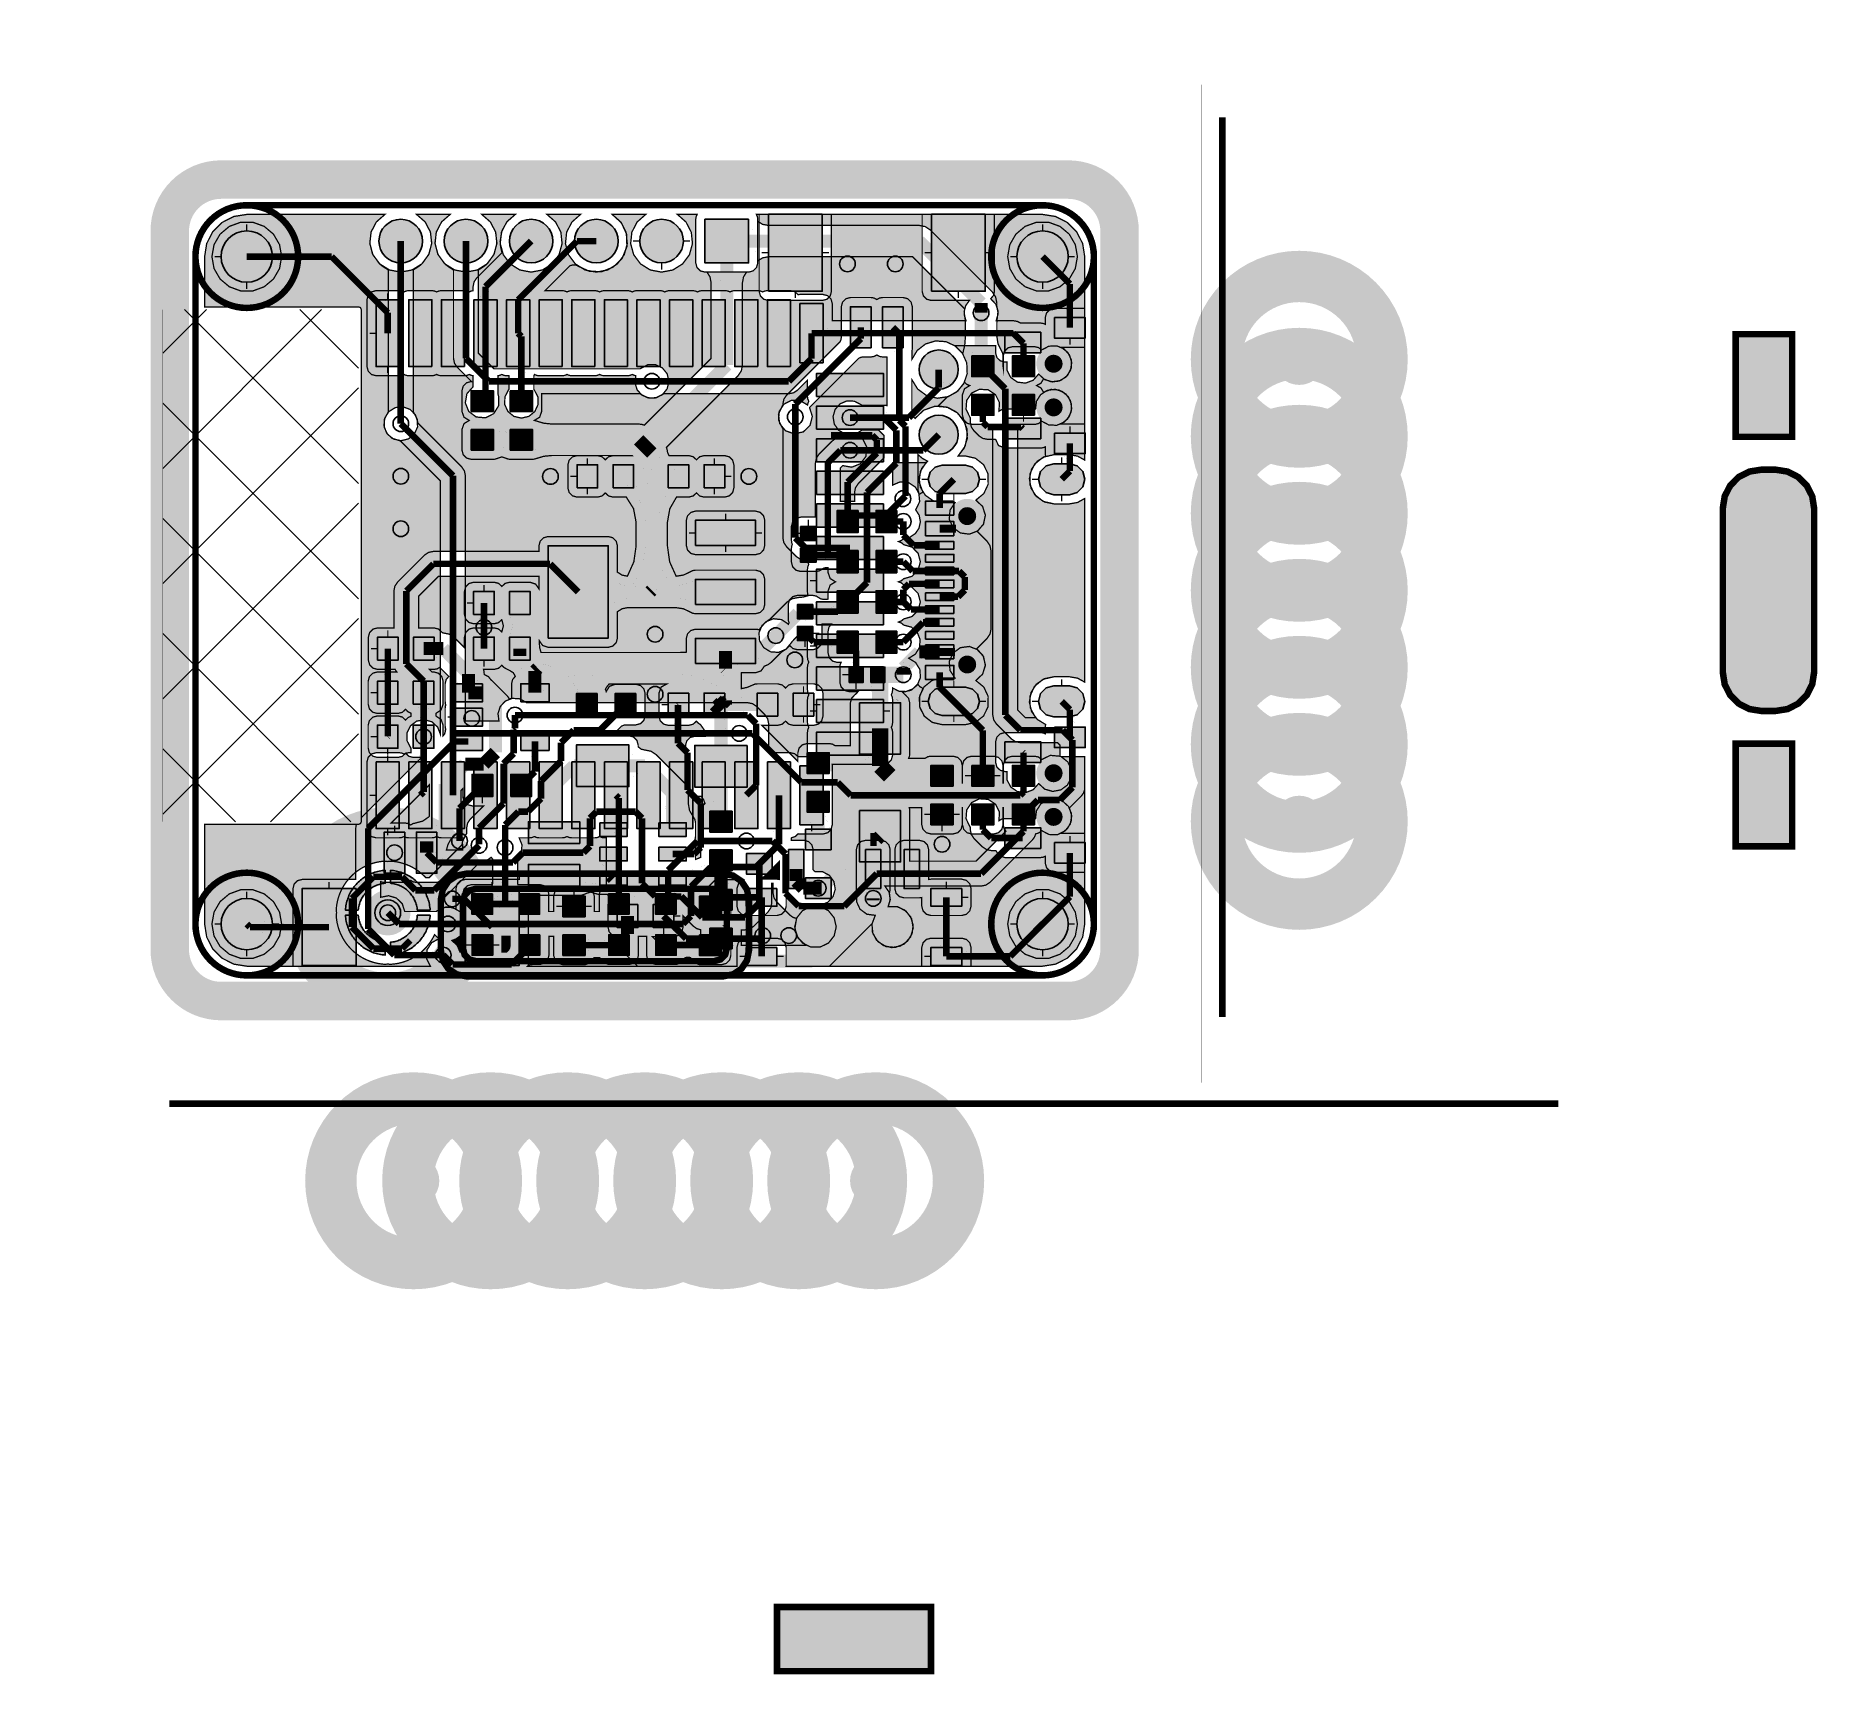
# Model space of a CAD drawing. Header units: millimetres. Extents: x -6.2 to 63.2, y -57.2 to 6.6.
import ezdxf

# ---------------------------------------------------------------- set-up
doc = ezdxf.new("R2010")
doc.units = ezdxf.units.MM
doc.header["$MEASUREMENT"] = 0
for name, color, linetype, true_color in [('3D-Shell-Outline-Layer', 7, 'Continuous', 0x66ff99), ('3D-Shell-Top-Layer', 7, 'Continuous', 0xffccff), ('Board-Outline-Layer', 7, 'Continuous', 0xff00ff), ('Bottom-Layer', 7, 'Continuous', 0x0000ff), ('Multi-Layer', 7, 'Continuous', 0xc0c0c0), ('Top-Layer', 7, 'Continuous', 0xff0000)]:
    doc.layers.add(name, color=color, linetype=linetype, true_color=true_color)
pattern_1 = [(45, (0, 0), (-2.24506, 2.24506), []), (135, (0, 0), (-2.24506, -2.24506), [])]

msp = doc.modelspace()

# ---------------------------------------------------------------- hatches: boundary and pattern name
at = {"layer": '3D-Shell-Outline-Layer'}
for points in [[(42, -6, 1), (44, -6, 1)], [(60, -9.024), (60, -5.024), (62.2, -5.024), (62.2, -9.024)], [(42, -9, 1), (44, -9, 1)], [(59.5, -18.199), (59.5, -11.801), (59.574, -11.337), (59.787, -10.919), (60.118, -10.587), (60.537, -10.374), (61, -10.301), (61.556, -10.301), (62.02, -10.374), (62.438, -10.587), (62.77, -10.919), (62.983, -11.337), (63.056, -11.801), (63.056, -18.199), (62.983, -18.663), (62.77, -19.081), (62.438, -19.413), (62.02, -19.626), (61.556, -19.699), (61, -19.699), (60.537, -19.626), (60.118, -19.413), (59.787, -19.081), (59.574, -18.663)], [(42, -12, 1), (44, -12, 1)], [(42, -15, 1), (44, -15, 1)], [(42, -18, 1), (44, -18, 1)], [(42, -21, 1), (44, -21, 1)], [(60, -24.976), (60, -20.976), (62.2, -20.976), (62.2, -24.976)], [(42, -24, 1), (44, -24, 1)], [(7.5, -38, 1), (9.5, -38, 1)], [(10.5, -38, 1), (12.5, -38, 1)], [(13.5, -38, 1), (15.5, -38, 1)], [(16.5, -38, 1), (18.5, -38, 1)], [(19.5, -38, 1), (21.5, -38, 1)], [(22.5, -38, 1), (24.5, -38, 1)], [(25.5, -38, 1), (27.5, -38, 1)], [(22.654, -57.1), (22.654, -54.6), (28.654, -54.6), (28.654, -57.1)]]:
    msp.add_hatch(color=256, dxfattribs=at).paths.add_polyline_path(points)
at = {"layer": '3D-Shell-Top-Layer'}
for points in [[(9.561, -29.037), (9.561, -27.037), (9.637, -26.654), (9.854, -26.329), (10.178, -26.113), (10.561, -26.037), (20.561, -26.037), (20.944, -26.113), (21.268, -26.329), (21.485, -26.654), (21.561, -27.037), (21.561, -29.037), (21.485, -29.419), (21.268, -29.744), (20.944, -29.96), (20.561, -30.037), (10.561, -30.037), (10.178, -29.96), (9.854, -29.744), (9.637, -29.419)], [(6.609, -27.559, 1), (8.377, -27.559, 1)], [(10.42, -28.946), (10.42, -27.127), (10.486, -26.877), (10.67, -26.694), (10.92, -26.627), (20.202, -26.627), (20.452, -26.694), (20.635, -26.877), (20.702, -27.127), (20.702, -28.946), (20.635, -29.196), (20.452, -29.379), (20.202, -29.446), (10.92, -29.446), (10.67, -29.379), (10.486, -29.196)]]:
    msp.add_hatch(color=256, dxfattribs=at).paths.add_polyline_path(points)
at = {"layer": 'Bottom-Layer'}
for points in [[(6.356, -3.96), (0.358, -3.96), (0.358, -2), (0.438, -1.493), (0.672, -1.035), (1.035, -0.672), (1.493, -0.438), (2, -0.358), (7.381, -0.358), (7.05, -0.648), (6.845, -1.036), (6.792, -1.473), (6.899, -1.899), (7.151, -2.259), (7.16, -2.267), (7.169, -2.275), (7.19, -2.295), (7.211, -2.314), (7.216, -2.318), (7.229, -2.33), (7.243, -2.34), (7.281, -2.37), (7.321, -2.397), (7.335, -2.408), (7.348, -2.417), (7.36, -2.425), (7.51, -2.517), (7.511, -2.521), (7.513, -2.562), (7.513, -8.057), (7.493, -8.083), (7.357, -8.35), (7.353, -8.649), (7.481, -8.92), (7.715, -9.107), (8.007, -9.172), (8.298, -9.102), (8.529, -8.911), (8.652, -8.638), (8.642, -8.338), (8.501, -8.074), (8.483, -8.051), (8.483, -2.562), (8.485, -2.521), (8.486, -2.517), (8.636, -2.425), (8.648, -2.417), (8.661, -2.408), (8.675, -2.397), (8.715, -2.37), (8.753, -2.34), (8.767, -2.33), (8.78, -2.318), (8.785, -2.314), (8.806, -2.295), (8.827, -2.275), (8.836, -2.267), (8.845, -2.259), (9.097, -1.899), (9.204, -1.473), (9.151, -1.036), (8.946, -0.648), (8.615, -0.358), (9.921, -0.358), (9.59, -0.648), (9.385, -1.036), (9.332, -1.473), (9.439, -1.899), (9.691, -2.259), (9.7, -2.267), (9.709, -2.275), (9.73, -2.295), (9.751, -2.314), (9.756, -2.318), (9.769, -2.33), (9.783, -2.34), (9.821, -2.37), (9.861, -2.397), (9.875, -2.408), (9.888, -2.417), (9.9, -2.425), (10.05, -2.517), (10.051, -2.521), (10.053, -2.562), (10.053, -5.966), (10.09, -6.152), (10.195, -6.309), (10.753, -6.867), (10.741, -6.867), (10.562, -6.915), (10.431, -7.046), (10.383, -7.225), (10.383, -8.032), (10.462, -8.257), (10.666, -8.382), (10.462, -8.507), (10.383, -8.732), (10.383, -9.539), (10.431, -9.718), (10.562, -9.849), (10.741, -9.897), (11.605, -9.897), (11.674, -9.89), (11.74, -9.87), (11.837, -9.834), (11.935, -9.805), (12.033, -9.834), (12.13, -9.87), (12.196, -9.89), (12.265, -9.897), (13.129, -9.897), (13.198, -9.89), (13.264, -9.87), (13.572, -9.779), (13.891, -9.748), (17.01, -9.748), (17.015, -9.753), (16.267, -9.753), (16.096, -9.796), (15.967, -9.915), (15.838, -9.796), (15.667, -9.753), (14.867, -9.753), (14.688, -9.801), (14.557, -9.932), (14.509, -10.111), (14.509, -11.011), (14.557, -11.19), (14.688, -11.321), (14.867, -11.369), (15.667, -11.369), (15.838, -11.326), (15.967, -11.206), (16.096, -11.326), (16.267, -11.369), (16.784, -11.369), (17.066, -11.818), (17.164, -12.339), (17.164, -13.285), (17.078, -13.891), (16.827, -14.45), (16.618, -14.407), (16.438, -14.292), (16.438, -13.263), (16.39, -13.084), (16.259, -12.953), (16.08, -12.905), (13.74, -12.905), (13.561, -12.953), (13.43, -13.084), (13.382, -13.263), (13.382, -13.483), (13.371, -13.484), (13.359, -13.485), (9.271, -13.485), (9.085, -13.522), (8.928, -13.627), (7.873, -14.682), (7.768, -14.84), (7.731, -15.025), (7.731, -16.464), (7.095, -16.464), (6.916, -16.512), (6.785, -16.643), (6.737, -16.822), (6.737, -17.722), (6.785, -17.901), (6.916, -18.032), (7.095, -18.08), (7.78, -18.08), (7.809, -18.133), (7.845, -18.181), (7.087, -18.181), (6.908, -18.229), (6.777, -18.36), (6.729, -18.539), (6.729, -19.439), (6.777, -19.618), (6.908, -19.749), (7.087, -19.797), (7.887, -19.797), (8.058, -19.754), (8.187, -19.635), (8.278, -19.73), (8.397, -19.786), (8.401, -19.803), (8.402, -19.82), (8.402, -19.87), (8.401, -19.887), (8.397, -19.905), (8.278, -19.96), (8.187, -20.056), (8.058, -19.936), (7.887, -19.893), (7.087, -19.893), (6.908, -19.941), (6.777, -20.072), (6.729, -20.251), (6.729, -21.151), (6.777, -21.33), (6.908, -21.461), (7.087, -21.509), (7.887, -21.509), (8.058, -21.466), (8.187, -21.347), (8.316, -21.466), (8.487, -21.509), (8.808, -21.509), (6.46, -23.857), (6.46, -4.064), (6.43, -3.99)], [(0.642, -2), (0.724, -2.465), (0.96, -2.873), (1.321, -3.176), (1.764, -3.338), (2.236, -3.338), (2.679, -3.176), (3.04, -2.873), (3.276, -2.465), (3.358, -2), (3.276, -1.535), (3.04, -1.127), (2.679, -0.824), (2.236, -0.662), (1.764, -0.662), (1.321, -0.824), (0.96, -1.127), (0.724, -1.535)], [(7.148, -1.397, 1), (8.848, -1.397, 1)], [(9.688, -1.397, 1), (11.388, -1.397, 1)], [(11.385, -2.259), (11.637, -1.899), (11.744, -1.473), (11.691, -1.036), (11.486, -0.648), (11.155, -0.358), (12.461, -0.358), (12.126, -0.654), (11.92, -1.051), (11.874, -1.496), (11.992, -1.927), (12.259, -2.285), (12.639, -2.522), (13.078, -2.605), (13.517, -2.522), (13.897, -2.285), (14.164, -1.927), (14.282, -1.496), (14.236, -1.051), (14.03, -0.654), (13.695, -0.358), (15.001, -0.358), (14.666, -0.654), (14.46, -1.051), (14.414, -1.496), (14.532, -1.927), (14.799, -2.285), (15.179, -2.522), (15.618, -2.605), (16.057, -2.522), (16.437, -2.285), (16.704, -1.927), (16.822, -1.496), (16.776, -1.051), (16.57, -0.654), (16.235, -0.358), (17.541, -0.358), (17.206, -0.654), (17, -1.051), (16.954, -1.496), (17.072, -1.927), (17.339, -2.285), (17.719, -2.522), (18.158, -2.605), (18.597, -2.522), (18.977, -2.285), (19.244, -1.927), (19.362, -1.496), (19.316, -1.051), (19.11, -0.654), (18.775, -0.358), (19.544, -0.358), (19.504, -0.449), (19.49, -0.547), (19.49, -2.247), (19.538, -2.426), (19.669, -2.557), (19.848, -2.605), (19.928, -2.605), (20.045, -2.792), (20.086, -3.009), (20.086, -5.965), (17.486, -8.565), (17.377, -8.534), (17.263, -8.523), (13.891, -8.523), (13.572, -8.492), (13.264, -8.4), (13.235, -8.39), (13.204, -8.382), (13.408, -8.257), (13.487, -8.032), (13.487, -7.343), (17.325, -7.343), (17.349, -7.362), (17.615, -7.5), (17.915, -7.507), (18.187, -7.382), (18.376, -7.15), (18.443, -6.858), (18.376, -6.566), (18.187, -6.334), (17.915, -6.209), (17.615, -6.216), (17.349, -6.354), (17.325, -6.373), (11.631, -6.373), (11.023, -5.765), (11.023, -2.562), (11.025, -2.521), (11.026, -2.517), (11.176, -2.425), (11.188, -2.417), (11.201, -2.408), (11.215, -2.397), (11.255, -2.37), (11.293, -2.34), (11.307, -2.33), (11.32, -2.318), (11.325, -2.314), (11.346, -2.295), (11.367, -2.275), (11.376, -2.267)], [(12.228, -1.397, 1), (13.928, -1.397, 1)], [(21.906, -0.547), (21.892, -0.449), (21.852, -0.358), (21.96, -0.358), (21.96, -3.352), (22.008, -3.531), (22.139, -3.662), (22.318, -3.71), (24.418, -3.71), (24.597, -3.662), (24.728, -3.531), (24.776, -3.352), (24.776, -0.358), (28.31, -0.358), (28.31, -3.352), (28.358, -3.531), (28.489, -3.662), (28.668, -3.71), (30.15, -3.71), (30.005, -3.913), (29.945, -4.156), (29.979, -4.404), (29.989, -4.47), (29.993, -4.512), (29.995, -4.563), (29.995, -5.106), (29.97, -5.438), (29.896, -5.762), (29.893, -5.772), (29.891, -5.782), (29.608, -5.488), (29.238, -5.315), (28.83, -5.286), (28.44, -5.405), (28.118, -5.656), (27.907, -6.006), (27.907, -5.933), (27.911, -5.76), (27.924, -5.588), (27.926, -5.57), (27.926, -5.552), (27.926, -3.952), (27.878, -3.773), (27.747, -3.642), (27.568, -3.594), (26.768, -3.594), (26.649, -3.614), (26.543, -3.673), (26.437, -3.614), (26.318, -3.594), (25.518, -3.594), (25.339, -3.642), (25.208, -3.773), (25.16, -3.952), (25.16, -5.148), (25.147, -5.238), (25.109, -5.32), (23.025, -7.404), (22.92, -7.561), (22.883, -7.747), (22.883, -7.788), (22.864, -7.812), (22.713, -8.142), (22.757, -8.501), (22.985, -8.784), (23.326, -8.905), (23.681, -8.828), (23.941, -8.576), (24.031, -8.225), (23.922, -7.879), (25.84, -5.961), (25.922, -5.923), (26.012, -5.91), (26.318, -5.91), (26.437, -5.89), (26.543, -5.831), (26.649, -5.89), (26.768, -5.91), (26.935, -5.91), (26.936, -5.921), (26.937, -5.933), (26.937, -7.804), (26.877, -7.793), (26.816, -7.789), (25.955, -7.789), (25.931, -7.77), (25.672, -7.634), (25.38, -7.622), (25.111, -7.737), (24.918, -7.956), (24.838, -8.238), (24.887, -8.526), (25.055, -8.765), (25.309, -8.909), (25.165, -8.972), (25.04, -9.067), (24.902, -9.114), (24.784, -9.201), (24.295, -9.69), (24.19, -9.847), (24.153, -10.033), (24.153, -12.15), (23.576, -12.15), (23.397, -12.198), (23.266, -12.329), (23.218, -12.508), (23.218, -13.058), (23.226, -13.135), (23.251, -13.208), (23.226, -13.281), (23.218, -13.358), (23.218, -13.908), (23.266, -14.087), (23.397, -14.218), (23.576, -14.266), (24.176, -14.266), (24.306, -14.242), (24.418, -14.172), (24.482, -14.132), (24.557, -14.118), (24.638, -14.118), (24.643, -14.118), (24.647, -14.119), (24.647, -14.317), (24.728, -14.544), (24.935, -14.669), (24.728, -14.793), (24.647, -15.02), (24.647, -15.344), (24.636, -15.345), (24.624, -15.346), (24.43, -15.346), (24.355, -15.332), (24.291, -15.292), (24.179, -15.222), (24.049, -15.198), (23.449, -15.198), (23.27, -15.246), (23.139, -15.377), (23.091, -15.556), (23.091, -16.106), (23.099, -16.183), (23.124, -16.256), (23.111, -16.289), (23.101, -16.322), (22.836, -16.142), (22.517, -16.107), (22.219, -16.226), (22.011, -16.47), (21.972, -16.525), (21.958, -16.542), (21.89, -16.521), (21.82, -16.515), (19.48, -16.515), (19.301, -16.563), (19.17, -16.694), (19.122, -16.873), (19.122, -17.41), (18.997, -17.419), (18.872, -17.422), (13.463, -17.422), (13.413, -17.246), (13.396, -17.064), (13.396, -16.963), (13.525, -17.149), (13.74, -17.221), (16.08, -17.221), (16.259, -17.173), (16.39, -17.042), (16.438, -16.863), (16.438, -15.833), (16.625, -15.716), (16.842, -15.675), (18.718, -15.675), (19.011, -15.719), (19.278, -15.848), (19.374, -15.895), (19.48, -15.911), (21.82, -15.911), (21.999, -15.863), (22.13, -15.732), (22.178, -15.553), (22.178, -14.573), (22.13, -14.394), (21.999, -14.263), (21.82, -14.215), (19.48, -14.215), (19.374, -14.231), (19.278, -14.277), (19.015, -14.405), (18.726, -14.451), (18.474, -13.892), (18.388, -13.285), (18.388, -12.338), (18.479, -11.823), (18.74, -11.369), (19.217, -11.369), (19.387, -11.326), (19.517, -11.206), (19.646, -11.326), (19.817, -11.369), (20.617, -11.369), (20.796, -11.321), (20.927, -11.19), (20.975, -11.011), (20.975, -10.111), (20.927, -9.932), (20.796, -9.801), (20.617, -9.753), (19.817, -9.753), (19.646, -9.796), (19.517, -9.915), (19.387, -9.796), (19.217, -9.753), (18.45, -9.753), (18.412, -9.682), (18.387, -9.605), (18.374, -9.518), (18.349, -9.433), (21.131, -6.652), (21.264, -6.453), (21.31, -6.219), (21.31, -3.009), (21.351, -2.792), (21.468, -2.605), (21.548, -2.605), (21.727, -2.557), (21.858, -2.426), (21.906, -2.247)], [(14.768, -1.397, 1), (16.468, -1.397, 1)], [(17.308, -1.397, 1), (19.008, -1.397, 1)], [(21.548, -0.547), (21.548, -2.247), (19.848, -2.247), (19.848, -0.547)], [(22.318, -3.352), (22.318, -0.352), (24.418, -0.352), (24.418, -3.352)], [(28.668, -3.352), (28.668, -0.352), (30.768, -0.352), (30.768, -3.352)], [(31.126, -3.352), (31.126, -0.358), (33, -0.358), (33.507, -0.438), (33.965, -0.672), (34.328, -1.035), (34.562, -1.493), (34.642, -2), (34.642, -9.926), (34.361, -9.771), (34.044, -9.717), (33.444, -9.717), (33.028, -9.812), (32.695, -10.078), (32.51, -10.462), (32.51, -10.888), (32.695, -11.272), (33.028, -11.538), (33.444, -11.633), (34.044, -11.633), (34.361, -11.579), (34.642, -11.424), (34.642, -18.576), (34.361, -18.421), (34.044, -18.367), (33.444, -18.367), (33.019, -18.466), (32.682, -18.744), (32.504, -19.142), (32.52, -19.578), (32.728, -19.962), (32.332, -19.962), (32.032, -19.662), (32.032, -8.539), (32.69, -8.539), (32.842, -8.505), (32.966, -8.41), (33.241, -8.557), (33.553, -8.572), (33.84, -8.451), (34.048, -8.219), (34.136, -7.919), (34.087, -7.611), (33.91, -7.354), (33.639, -7.198), (33.328, -7.174), (33.037, -7.285), (32.938, -7.116), (32.765, -7.024), (32.938, -6.933), (33.037, -6.764), (33.328, -6.875), (33.639, -6.851), (33.91, -6.695), (34.087, -6.438), (34.136, -6.13), (34.048, -5.83), (33.84, -5.598), (33.553, -5.477), (33.241, -5.492), (32.966, -5.639), (32.842, -5.544), (32.69, -5.51), (31.826, -5.51), (31.647, -5.558), (31.516, -5.689), (31.468, -5.868), (31.468, -6.321), (31.463, -6.288), (31.461, -6.254), (31.461, -5.868), (31.444, -5.76), (31.395, -5.661), (31.264, -5.397), (31.219, -5.106), (31.219, -4.563), (31.221, -4.512), (31.225, -4.47), (31.235, -4.404), (31.266, -4.12), (31.175, -3.849), (30.979, -3.642), (31.087, -3.515)], [(31.642, -2), (31.724, -2.465), (31.96, -2.873), (32.321, -3.176), (32.764, -3.338), (33.236, -3.338), (33.679, -3.176), (34.04, -2.873), (34.276, -2.465), (34.358, -2), (34.276, -1.535), (34.04, -1.127), (33.679, -0.824), (33.236, -0.662), (32.764, -0.662), (32.321, -0.824), (31.96, -1.127), (31.724, -1.535)], [(1, -2, 1), (3, -2, 1)], [(32, -2, 1), (34, -2, 1)], [(25.518, -5.552), (25.518, -3.952), (26.318, -3.952), (26.318, -5.552)], [(26.768, -5.552), (26.768, -3.952), (27.568, -3.952), (27.568, -5.552)], [(28.194, -6.399, 1), (29.718, -6.399, 1)], [(30.239, -5.868), (31.103, -5.868), (31.103, -6.674), (30.239, -6.674)], [(32.69, -6.674), (31.826, -6.674), (31.826, -5.868), (32.69, -5.868)], [(27.592, -14.548), (27.917, -14.454), (28.153, -14.212), (28.239, -13.885), (28.153, -13.559), (27.917, -13.317), (27.592, -13.222), (27.501, -13.145), (27.389, -13.102), (27.501, -13.059), (27.592, -12.982), (27.839, -12.928), (28.047, -12.785), (28.188, -12.575), (28.239, -12.328), (28.194, -12.079), (28.059, -11.865), (28.212, -11.545), (28.178, -11.191), (28.15, -11.112), (28.147, -11.102), (28.146, -11.088), (28.146, -9.713), (28.32, -9.861), (28.521, -9.971), (28.288, -10.257), (28.188, -10.613), (28.238, -10.979), (28.43, -11.295), (28.732, -11.508), (29.094, -11.583), (29.591, -11.583), (29.395, -11.878), (29.366, -12.231), (29.513, -12.554), (29.797, -12.766), (30.148, -12.813), (30.478, -12.685), (30.704, -12.412), (30.771, -12.064), (30.66, -11.728), (30.401, -11.487), (30.711, -11.232), (30.881, -10.868), (30.878, -10.466), (30.701, -10.105), (30.386, -9.856), (29.994, -9.767), (29.71, -9.767), (29.983, -9.386), (30.076, -8.927), (29.973, -8.47), (29.692, -8.095), (29.283, -7.867), (28.816, -7.827), (28.373, -7.982), (28.033, -8.304), (28.019, -8.288), (28.004, -8.273), (27.907, -8.176), (27.907, -6.792), (28.133, -7.159), (28.48, -7.413), (28.898, -7.517), (29.325, -7.457), (29.696, -7.239), (29.959, -6.898), (30.05, -6.979), (30.163, -7.024), (29.96, -7.149), (29.88, -7.374), (29.88, -8.181), (29.928, -8.36), (30.059, -8.491), (30.239, -8.539), (31.062, -8.539), (31.062, -19.863), (31.099, -20.049), (31.204, -20.206), (31.788, -20.79), (31.945, -20.895), (32.131, -20.932), (33.581, -20.932), (33.678, -21.029), (33.678, -21.463), (33.304, -21.429), (32.966, -21.591), (32.842, -21.495), (32.69, -21.461), (31.826, -21.461), (31.647, -21.509), (31.516, -21.64), (31.468, -21.819), (31.468, -22.502), (31.461, -22.502), (31.461, -21.819), (31.413, -21.64), (31.282, -21.509), (31.103, -21.461), (30.239, -21.461), (30.059, -21.509), (29.928, -21.64), (29.88, -21.819), (29.88, -22.502), (29.873, -22.502), (29.873, -21.819), (29.825, -21.64), (29.694, -21.509), (29.515, -21.461), (28.651, -21.461), (28.527, -21.483), (28.419, -21.547), (27.783, -21.547), (27.814, -21.465), (27.825, -21.379), (27.825, -19.379), (27.78, -19.206), (27.657, -19.076), (27.597, -19.023), (27.542, -18.964), (27.576, -18.964), (27.882, -18.89), (28.122, -18.686), (28.243, -18.395), (28.219, -18.081), (28.055, -17.812), (27.787, -17.646), (28.047, -17.485), (28.206, -17.224), (28.231, -16.919), (28.117, -16.635), (27.888, -16.433), (27.592, -16.355), (27.501, -16.278), (27.389, -16.235), (27.501, -16.192), (27.592, -16.115), (27.917, -16.02), (28.153, -15.778), (28.239, -15.452), (28.153, -15.125), (27.917, -14.883), (27.592, -14.789), (27.501, -14.711), (27.389, -14.669), (27.501, -14.626)], [(10.741, -7.225), (11.605, -7.225), (11.605, -8.032), (10.741, -8.032)], [(12.265, -7.225), (13.129, -7.225), (13.129, -8.032), (12.265, -8.032)], [(30.239, -7.374), (31.103, -7.374), (31.103, -8.181), (30.239, -8.181)], [(32.69, -8.181), (31.826, -8.181), (31.826, -7.374), (32.69, -7.374)], [(28.194, -8.939, 1), (29.718, -8.939, 1)], [(10.741, -8.732), (11.605, -8.732), (11.605, -9.539), (10.741, -9.539)], [(12.265, -8.732), (13.129, -8.732), (13.129, -9.539), (12.265, -9.539)], [(25.123, -11.529), (25.123, -10.234), (25.215, -10.143), (25.569, -10.204), (25.903, -10.071), (26.119, -9.783), (26.153, -9.425), (25.995, -9.102), (25.691, -8.909), (25.818, -8.856), (25.931, -8.778), (25.955, -8.759), (26.615, -8.759), (26.82, -8.964), (26.82, -9.843), (25.819, -10.844), (25.714, -11.002), (25.677, -11.187), (25.677, -11.529)], [(14.867, -11.011), (14.867, -10.111), (15.667, -10.111), (15.667, -11.011)], [(16.267, -11.011), (16.267, -10.111), (17.067, -10.111), (17.067, -11.011)], [(18.417, -11.011), (18.417, -10.111), (19.217, -10.111), (19.217, -11.011)], [(19.817, -11.011), (19.817, -10.111), (20.617, -10.111), (20.617, -11.011)], [(29.994, -10.125), (30.269, -10.199), (30.47, -10.4), (30.544, -10.675), (30.47, -10.95), (30.269, -11.151), (29.994, -11.225), (29.094, -11.225), (28.819, -11.151), (28.618, -10.95), (28.544, -10.675), (28.618, -10.4), (28.819, -10.199), (29.094, -10.125)], [(34.044, -10.075), (34.344, -10.155), (34.564, -10.375), (34.644, -10.675), (34.564, -10.975), (34.344, -11.195), (34.044, -11.275), (33.444, -11.275), (33.144, -11.195), (32.924, -10.975), (32.844, -10.675), (32.924, -10.375), (33.144, -10.155), (33.444, -10.075)], [(19.122, -13.253), (19.17, -13.432), (19.301, -13.563), (19.48, -13.611), (21.82, -13.611), (21.999, -13.563), (22.13, -13.432), (22.178, -13.253), (22.178, -12.273), (22.13, -12.094), (21.999, -11.963), (21.82, -11.915), (19.48, -11.915), (19.301, -11.963), (19.17, -12.094), (19.122, -12.273)], [(19.48, -13.253), (19.48, -12.273), (21.82, -12.273), (21.82, -13.253)], [(25.812, -11.887), (25.812, -12.751), (25.005, -12.751), (25.005, -11.887)], [(27.319, -11.887), (27.319, -12.751), (26.512, -12.751), (26.512, -11.887)], [(23.576, -12.508), (24.176, -12.508), (24.176, -13.058), (23.576, -13.058)], [(13.74, -16.863), (13.74, -13.263), (16.08, -13.263), (16.08, -16.863)], [(23.576, -13.358), (24.176, -13.358), (24.176, -13.908), (23.576, -13.908)], [(25.812, -13.453), (25.812, -14.317), (25.005, -14.317), (25.005, -13.453)], [(27.319, -13.453), (27.319, -14.317), (26.512, -14.317), (26.512, -13.453)], [(9.472, -14.455), (13.359, -14.455), (13.371, -14.456), (13.382, -14.457), (13.382, -14.944), (13.253, -14.758), (13.038, -14.686), (12.238, -14.686), (12.067, -14.729), (11.938, -14.848), (11.809, -14.729), (11.638, -14.686), (10.838, -14.686), (10.659, -14.734), (10.528, -14.865), (10.48, -15.044), (10.48, -15.944), (10.528, -16.123), (10.659, -16.254), (10.838, -16.302), (11.638, -16.302), (11.804, -16.261), (11.932, -16.148), (11.968, -16.265), (11.995, -16.383), (11.968, -16.501), (11.932, -16.618), (11.804, -16.505), (11.638, -16.464), (10.838, -16.464), (10.659, -16.512), (10.528, -16.643), (10.48, -16.822), (10.48, -17.234), (10.085, -16.839), (9.886, -16.706), (9.652, -16.66), (9.621, -16.652), (9.597, -16.63), (9.467, -16.508), (9.295, -16.464), (8.701, -16.464), (8.701, -15.226)], [(19.48, -15.553), (19.48, -14.573), (21.82, -14.573), (21.82, -15.553)], [(10.838, -15.944), (10.838, -15.044), (11.638, -15.044), (11.638, -15.944)], [(12.238, -15.944), (12.238, -15.044), (13.038, -15.044), (13.038, -15.944)], [(25.812, -15.02), (25.812, -15.884), (25.005, -15.884), (25.005, -15.02)], [(27.319, -15.02), (27.319, -15.884), (26.512, -15.884), (26.512, -15.02)], [(24.049, -16.106), (23.449, -16.106), (23.449, -15.556), (24.049, -15.556)], [(24.922, -21.055), (24.813, -20.991), (24.689, -20.969), (23.825, -20.969), (23.646, -21.017), (23.515, -21.148), (23.467, -21.327), (23.467, -21.66), (22.066, -20.259), (22.687, -20.259), (22.858, -20.216), (22.987, -20.096), (23.116, -20.216), (23.287, -20.259), (24.087, -20.259), (24.266, -20.211), (24.397, -20.08), (24.445, -19.901), (24.445, -19.001), (24.397, -18.822), (24.266, -18.691), (24.087, -18.643), (23.287, -18.643), (23.116, -18.686), (22.987, -18.805), (22.858, -18.686), (22.687, -18.643), (21.887, -18.643), (21.798, -18.654), (21.714, -18.687), (21.495, -18.781), (21.262, -18.831), (21.262, -18.213), (21.274, -18.211), (21.285, -18.211), (21.82, -18.211), (22.034, -18.14), (22.163, -17.955), (22.312, -17.893), (22.44, -17.796), (22.776, -17.46), (22.813, -17.425), (22.845, -17.398), (22.9, -17.359), (23.036, -17.269), (23.147, -17.148), (23.277, -17.27), (23.449, -17.314), (24.049, -17.314), (24.228, -17.266), (24.359, -17.135), (24.407, -16.956), (24.407, -16.406), (24.404, -16.362), (24.396, -16.319), (24.413, -16.317), (24.43, -16.316), (24.77, -16.316), (24.679, -16.438), (24.647, -16.586), (24.647, -17.45), (24.695, -17.629), (24.826, -17.76), (25.005, -17.808), (25.152, -17.808), (25.116, -17.895), (25.104, -17.988), (25.104, -18.588), (25.152, -18.767), (25.283, -18.898), (25.462, -18.946), (25.812, -18.946), (25.751, -19.015), (25.683, -19.076), (25.56, -19.206), (25.515, -19.379), (25.515, -21.055)], [(24.049, -16.956), (23.449, -16.956), (23.449, -16.406), (24.049, -16.406)], [(25.812, -16.586), (25.812, -17.45), (25.005, -17.45), (25.005, -16.586)], [(27.319, -16.586), (27.319, -17.45), (26.512, -17.45), (26.512, -16.586)], [(7.095, -17.722), (7.095, -16.822), (7.895, -16.822), (7.895, -17.722)], [(8.495, -17.722), (8.495, -16.822), (9.295, -16.822), (9.295, -17.722)], [(10.838, -17.722), (10.838, -16.822), (11.638, -16.822), (11.638, -17.722)], [(12.238, -17.722), (12.238, -16.822), (13.038, -16.822), (13.038, -17.722)], [(19.48, -17.853), (19.48, -16.873), (21.82, -16.873), (21.82, -17.853)], [(29.094, -18.417), (28.7, -18.507), (28.384, -18.759), (28.209, -19.123), (28.209, -19.527), (28.384, -19.891), (28.7, -20.143), (29.094, -20.233), (29.994, -20.233), (30.386, -20.144), (30.701, -19.895), (30.878, -19.534), (30.881, -19.132), (30.711, -18.768), (30.401, -18.513), (30.66, -18.272), (30.771, -17.935), (30.704, -17.587), (30.478, -17.315), (30.148, -17.187), (29.797, -17.234), (29.512, -17.446), (29.366, -17.769), (29.395, -18.122), (29.591, -18.417)], [(9.645, -20.251), (9.57, -20.032), (9.377, -19.905), (9.373, -19.887), (9.372, -19.87), (9.372, -19.82), (9.373, -19.803), (9.377, -19.786), (9.57, -19.658), (9.645, -19.439), (9.645, -18.539), (9.597, -18.36), (9.466, -18.229), (9.287, -18.181), (9.215, -18.181), (9.114, -18.08), (9.295, -18.08), (9.412, -18.06), (9.517, -18.003), (9.868, -18.354), (9.765, -18.48), (9.728, -18.638), (9.728, -19.338), (9.734, -19.402), (9.751, -19.464), (9.734, -19.526), (9.728, -19.59), (9.728, -20.29), (9.734, -20.354), (9.751, -20.415), (9.737, -20.462), (9.729, -20.51), (9.709, -20.588), (9.662, -20.655), (9.645, -20.672)], [(11.248, -18.256), (11.242, -18.167), (11.223, -18.08), (11.638, -18.08), (11.809, -18.037), (11.938, -17.918), (12.006, -17.995), (12.093, -18.049), (12.24, -18.123), (12.379, -18.209), (12.422, -18.279), (12.461, -18.351), (12.354, -18.477), (12.316, -18.638), (12.316, -19.213), (12.272, -19.223), (12.23, -19.236), (12.179, -19.154), (12.117, -19.081), (11.591, -18.555), (11.553, -18.52), (11.511, -18.488), (11.416, -18.363), (11.276, -18.291), (11.256, -18.278)], [(25.462, -18.588), (25.462, -17.988), (26.012, -17.988), (26.012, -18.588)], [(26.312, -18.588), (26.312, -17.988), (26.862, -17.988), (26.862, -18.588)], [(7.087, -19.439), (7.087, -18.539), (7.887, -18.539), (7.887, -19.439)], [(8.487, -19.439), (8.487, -18.539), (9.287, -18.539), (9.287, -19.439)], [(11.186, -18.638), (11.186, -19.338), (10.086, -19.338), (10.086, -18.638)], [(12.674, -19.338), (12.674, -18.638), (13.774, -18.638), (13.774, -19.338)], [(17.949, -21.402), (17.751, -21.269), (17.517, -21.223), (17.367, -21.189), (17.246, -21.095), (17.246, -21.025), (17.198, -20.846), (17.067, -20.714), (16.888, -20.666), (16.226, -20.666), (16.6, -20.292), (16.683, -20.254), (16.772, -20.241), (17.159, -20.241), (17.338, -20.193), (17.469, -20.062), (17.517, -19.883), (17.517, -19.019), (17.469, -18.84), (17.338, -18.709), (17.159, -18.661), (16.352, -18.661), (16.127, -18.74), (16.002, -18.943), (15.989, -18.897), (15.969, -18.852), (16.038, -18.745), (16.118, -18.646), (18.366, -18.646), (18.146, -18.766), (18.058, -19.001), (18.058, -19.901), (18.106, -20.08), (18.237, -20.211), (18.417, -20.259), (19.217, -20.259), (19.387, -20.216), (19.517, -20.096), (19.585, -20.174), (19.672, -20.229), (19.812, -20.426), (19.861, -20.663), (19.861, -20.685), (19.45, -20.685), (19.271, -20.733), (19.14, -20.864), (19.092, -21.043), (19.092, -22.559), (19.057, -22.513), (19.019, -22.471)], [(34.044, -18.725), (34.344, -18.805), (34.564, -19.025), (34.644, -19.325), (34.564, -19.625), (34.344, -19.845), (34.044, -19.925), (33.444, -19.925), (33.144, -19.845), (32.924, -19.625), (32.844, -19.325), (32.924, -19.025), (33.144, -18.805), (33.444, -18.725)], [(15.652, -19.019), (15.652, -19.883), (14.845, -19.883), (14.845, -19.019)], [(17.159, -19.019), (17.159, -19.883), (16.352, -19.883), (16.352, -19.019)], [(19.217, -19.001), (19.217, -19.901), (18.417, -19.901), (18.417, -19.001)], [(20.617, -19.001), (20.617, -19.901), (19.817, -19.901), (19.817, -19.001)], [(22.687, -19.001), (22.687, -19.901), (21.887, -19.901), (21.887, -19.001)], [(24.087, -19.001), (24.087, -19.901), (23.287, -19.901), (23.287, -19.001)], [(25.874, -19.379), (27.467, -19.379), (27.467, -21.379), (25.874, -21.379)], [(29.994, -18.775), (30.269, -18.849), (30.47, -19.05), (30.544, -19.325), (30.47, -19.6), (30.269, -19.801), (29.994, -19.875), (29.094, -19.875), (28.819, -19.801), (28.618, -19.6), (28.544, -19.325), (28.618, -19.05), (28.819, -18.849), (29.094, -18.775)], [(11.186, -19.59), (11.186, -20.29), (10.086, -20.29), (10.086, -19.59)], [(7.087, -21.151), (7.087, -20.251), (7.887, -20.251), (7.887, -21.151)], [(8.487, -21.151), (8.487, -20.251), (9.287, -20.251), (9.287, -21.151)], [(11.186, -20.54), (11.186, -21.24), (10.086, -21.24), (10.086, -20.54)], [(12.674, -21.238), (12.674, -20.538), (13.774, -20.538), (13.774, -21.238)], [(14.842, -22.645), (14.842, -21.025), (16.888, -21.025), (16.888, -22.645)], [(21.496, -21.043), (21.496, -22.663), (19.45, -22.663), (19.45, -21.043)], [(23.825, -21.327), (24.689, -21.327), (24.689, -22.134), (23.825, -22.134)], [(10.774, -23.038), (10.774, -22.174), (11.58, -22.174), (11.58, -23.038)], [(12.28, -23.038), (12.28, -22.174), (13.087, -22.174), (13.087, -23.038)], [(29.515, -22.626), (28.651, -22.626), (28.651, -21.819), (29.515, -21.819)], [(30.239, -21.819), (31.103, -21.819), (31.103, -22.626), (30.239, -22.626)], [(32.69, -22.626), (31.826, -22.626), (31.826, -21.819), (32.69, -21.819)], [(9.117, -22.572), (9.117, -23.8), (9.09, -23.826), (8.855, -23.99), (8.578, -24.063), (8.474, -24.088), (8.382, -24.141), (8.276, -24.082), (8.157, -24.062), (7.627, -24.062)], [(10.416, -22.728), (10.416, -23.038), (10.464, -23.217), (10.595, -23.348), (10.774, -23.396), (11.224, -23.396), (10.706, -23.914), (10.601, -24.071), (10.564, -24.257), (10.564, -24.48), (10.545, -24.504), (10.401, -24.794), (10.412, -25.118), (9.788, -25.118), (9.783, -25.118), (9.777, -25.117), (9.839, -24.898), (9.949, -24.699), (10.162, -24.486), (10.295, -24.287), (10.341, -24.053), (10.341, -22.802)], [(23.825, -22.834), (24.689, -22.834), (24.689, -23.64), (23.825, -23.64)], [(33, -29.642), (24.698, -29.642), (26.356, -27.984), (26.375, -28.323), (26.531, -28.624), (26.797, -28.834), (27.126, -28.917), (27.46, -28.857), (27.74, -28.665), (27.917, -28.376), (27.959, -28.039), (27.859, -27.715), (27.635, -27.46), (27.326, -27.319), (26.987, -27.318), (27.066, -27.042), (27.021, -26.758), (26.86, -26.52), (30.607, -26.52), (30.793, -26.483), (30.95, -26.378), (32.601, -24.727), (32.684, -24.617), (32.732, -24.488), (32.861, -24.447), (32.966, -24.361), (33.256, -24.512), (33.583, -24.517), (33.878, -24.374), (34.076, -24.114), (34.137, -23.793), (34.046, -23.478), (34.506, -23.018), (34.595, -22.897), (34.642, -22.753), (34.642, -28), (34.562, -28.507), (34.328, -28.965), (33.965, -29.328), (33.507, -29.562)], [(19.45, -23.022), (19.703, -23.022), (19.795, -23.154), (19.849, -23.306), (19.727, -23.436), (19.683, -23.608), (19.683, -24.415), (19.762, -24.64), (19.966, -24.765), (19.762, -24.89), (19.683, -25.115), (19.683, -25.402), (19.582, -25.444), (19.48, -25.481), (19.48, -25.007), (19.463, -24.897), (19.413, -24.798), (19.463, -24.699), (19.48, -24.589), (19.48, -24.057), (19.458, -23.933), (19.394, -23.824), (19.248, -23.577), (19.198, -23.295), (19.198, -22.918), (19.314, -22.995)], [(25.874, -23.579), (27.467, -23.579), (27.467, -25.579), (25.874, -25.579)], [(27.825, -23.579), (27.821, -23.525), (27.808, -23.472), (28.293, -23.472), (28.293, -24.132), (28.341, -24.311), (28.472, -24.443), (28.651, -24.49), (29.515, -24.49), (29.694, -24.443), (29.825, -24.311), (29.873, -24.132), (29.873, -23.472), (29.88, -23.472), (29.88, -24.132), (29.928, -24.311), (30.059, -24.443), (30.239, -24.49), (31.103, -24.49), (31.282, -24.443), (31.413, -24.311), (31.461, -24.132), (31.461, -23.472), (31.468, -23.472), (31.468, -24.132), (31.495, -24.269), (31.572, -24.384), (30.406, -25.55), (27.825, -25.55)], [(29.515, -24.132), (28.651, -24.132), (28.651, -23.326), (29.515, -23.326)], [(30.239, -23.326), (31.103, -23.326), (31.103, -24.132), (30.239, -24.132)], [(32.69, -24.132), (31.826, -24.132), (31.826, -23.326), (32.69, -23.326)], [(0.358, -28), (0.358, -24.116), (6.272, -24.116), (6.252, -24.193), (6.246, -24.272), (6.246, -26.262), (4.157, -26.262), (3.978, -26.31), (3.847, -26.441), (3.799, -26.62), (3.799, -29.62), (3.799, -29.631), (3.8, -29.642), (2, -29.642), (1.493, -29.562), (1.035, -29.328), (0.672, -28.965), (0.438, -28.507)], [(14.97, -24.868), (12.97, -24.868), (12.97, -24.018), (14.97, -24.018)], [(15.751, -24.057), (16.823, -24.057), (16.823, -24.589), (15.751, -24.589)], [(18.05, -24.057), (19.122, -24.057), (19.122, -24.589), (18.05, -24.589)], [(20.905, -24.415), (20.041, -24.415), (20.041, -23.608), (20.905, -23.608)], [(8.157, -24.42), (8.157, -26.02), (7.357, -26.02), (7.357, -24.42)], [(9.407, -24.42), (9.407, -26.02), (8.607, -26.02), (8.607, -24.42)], [(24.764, -24.304), (24.764, -25.104), (23.764, -25.104), (23.764, -24.304)], [(14.97, -26.528), (12.97, -26.528), (12.97, -25.678), (14.97, -25.678)], [(15.751, -25.007), (16.823, -25.007), (16.823, -25.539), (15.751, -25.539)], [(18.05, -25.007), (19.122, -25.007), (19.122, -25.539), (18.05, -25.539)], [(20.905, -25.922), (20.041, -25.922), (20.041, -25.115), (20.905, -25.115)], [(22.464, -25.254), (22.464, -26.054), (21.464, -26.054), (21.464, -25.254)], [(7.357, -26.378), (8.157, -26.378), (8.276, -26.358), (8.382, -26.299), (8.488, -26.358), (8.607, -26.378), (9.407, -26.378), (9.633, -26.298), (9.758, -26.092), (9.773, -26.089), (9.788, -26.088), (12.37, -26.088), (12.495, -26.072), (12.612, -26.024), (12.612, -26.262), (12.609, -26.262), (12.607, -26.262), (10.507, -26.262), (10.328, -26.31), (10.197, -26.441), (10.149, -26.62), (10.149, -27.412), (9.897, -27.336), (9.635, -27.364), (9.404, -27.492), (9.38, -27.511), (8.155, -27.511), (8.154, -27.507), (8.055, -27.207), (7.829, -26.987), (7.526, -26.897), (7.216, -26.956), (7.216, -26.349), (7.285, -26.371)], [(15.751, -25.957), (16.823, -25.957), (16.823, -26.489), (15.751, -26.489)], [(18.05, -25.957), (19.122, -25.957), (19.122, -26.489), (18.05, -26.489)], [(24.764, -26.204), (24.764, -27.004), (23.764, -27.004), (23.764, -26.204)], [(0.642, -28), (0.724, -28.465), (0.96, -28.873), (1.321, -29.176), (1.764, -29.338), (2.236, -29.338), (2.679, -29.176), (3.04, -28.873), (3.276, -28.465), (3.358, -28), (3.276, -27.536), (3.04, -27.127), (2.679, -26.824), (2.236, -26.663), (1.764, -26.663), (1.321, -26.824), (0.96, -27.127), (0.724, -27.536)], [(1, -28, 1), (3, -28, 1)], [(6.257, -26.62), (6.257, -29.62), (4.157, -29.62), (4.157, -26.62)], [(12.607, -26.62), (12.607, -29.62), (10.507, -29.62), (10.507, -26.62)], [(17.219, -29.642), (12.964, -29.642), (12.965, -29.631), (12.965, -29.62), (12.965, -26.886), (12.968, -26.886), (12.97, -26.886), (14.97, -26.886), (15.048, -26.877), (15.123, -26.852), (15.253, -26.798), (15.388, -26.757), (15.511, -26.788), (15.631, -26.826), (15.69, -26.842), (15.751, -26.847), (16.046, -26.847), (16.174, -26.975), (16.158, -27.004), (16.14, -27.032), (16.092, -27.129), (16.076, -27.236), (16.076, -28.136), (16.115, -28.298), (16.223, -28.425), (16.275, -28.641), (16.401, -28.824)], [(20.905, -27.463), (20.041, -27.463), (20.041, -26.656), (20.905, -26.656)], [(22.451, -26.412), (22.464, -26.412), (22.483, -26.412), (22.502, -26.41), (22.502, -26.797), (22.539, -26.983), (22.644, -27.14), (23.152, -27.648), (23.273, -27.736), (23.415, -27.783), (23.349, -28.18), (23.483, -28.559), (23.782, -28.826), (23.774, -28.834), (21.263, -28.834), (21.263, -28.227), (21.407, -28.227), (21.593, -28.19), (21.75, -28.085), (22.307, -27.528), (22.412, -27.371), (22.449, -27.185), (22.449, -26.435), (22.45, -26.424)], [(31.642, -28), (31.724, -28.465), (31.96, -28.873), (32.321, -29.176), (32.764, -29.338), (33.236, -29.338), (33.679, -29.176), (34.04, -28.873), (34.276, -28.465), (34.358, -28), (34.276, -27.536), (34.04, -27.127), (33.679, -26.824), (33.236, -26.663), (32.764, -26.663), (32.321, -26.824), (31.96, -27.127), (31.724, -27.536)], [(32, -28, 1), (34, -28, 1)], [(17.234, -27.236), (17.234, -28.136), (16.434, -28.136), (16.434, -27.236)], [(17.834, -28.494), (18.634, -28.494), (18.813, -28.446), (18.944, -28.315), (18.992, -28.136), (18.992, -27.679), (19.398, -28.085), (19.529, -28.178), (19.683, -28.224), (19.683, -28.834), (18.143, -28.834), (17.801, -28.493), (17.818, -28.494)], [(18.634, -27.236), (18.634, -28.136), (17.834, -28.136), (17.834, -27.236)], [(20.905, -28.97), (20.041, -28.97), (20.041, -28.163), (20.905, -28.163)]]:
    msp.add_hatch(color=256, dxfattribs=at).paths.add_polyline_path(points)
at = {"layer": 'Multi-Layer'}
for points in [[(7.148, -1.397, 1), (8.848, -1.397, 1)], [(7.148, -1.397, 1), (8.848, -1.397, 1)], [(7.148, -1.397, 1), (8.848, -1.397, 1)], [(9.688, -1.397, 1), (11.388, -1.397, 1)], [(9.688, -1.397, 1), (11.388, -1.397, 1)], [(9.688, -1.397, 1), (11.388, -1.397, 1)], [(12.228, -1.397, 1), (13.928, -1.397, 1)], [(12.228, -1.397, 1), (13.928, -1.397, 1)], [(12.228, -1.397, 1), (13.928, -1.397, 1)], [(14.768, -1.397, 1), (16.468, -1.397, 1)], [(14.768, -1.397, 1), (16.468, -1.397, 1)], [(14.768, -1.397, 1), (16.468, -1.397, 1)], [(17.308, -1.397, 1), (19.008, -1.397, 1)], [(17.308, -1.397, 1), (19.008, -1.397, 1)], [(17.308, -1.397, 1), (19.008, -1.397, 1)], [(21.548, -0.547), (21.548, -2.247), (19.848, -2.247), (19.848, -0.547)], [(21.548, -0.547), (21.548, -2.247), (19.848, -2.247), (19.848, -0.547)], [(21.548, -0.547), (21.548, -2.247), (19.848, -2.247), (19.848, -0.547)], [(1, -2, 1), (3, -2, 1)], [(1, -2, 1), (3, -2, 1)], [(1, -2, 1), (3, -2, 1)], [(32, -2, 1), (34, -2, 1)], [(32, -2, 1), (34, -2, 1)], [(32, -2, 1), (34, -2, 1)], [(28.194, -6.399, 1), (29.718, -6.399, 1)], [(28.194, -6.399, 1), (29.718, -6.399, 1)], [(28.194, -6.399, 1), (29.718, -6.399, 1)], [(33.08, -6.174, 1), (33.78, -6.174, 1)], [(33.08, -6.174, 1), (33.78, -6.174, 1)], [(33.08, -7.874, 1), (33.78, -7.874, 1)], [(33.08, -7.874, 1), (33.78, -7.874, 1)], [(28.194, -8.939, 1), (29.718, -8.939, 1)], [(28.194, -8.939, 1), (29.718, -8.939, 1)], [(28.194, -8.939, 1), (29.718, -8.939, 1)], [(29.994, -10.125), (30.269, -10.199), (30.47, -10.4), (30.544, -10.675), (30.47, -10.95), (30.269, -11.151), (29.994, -11.225), (29.094, -11.225), (28.819, -11.151), (28.618, -10.95), (28.544, -10.675), (28.618, -10.4), (28.819, -10.199), (29.094, -10.125)], [(29.994, -10.125), (30.269, -10.199), (30.47, -10.4), (30.544, -10.675), (30.47, -10.95), (30.269, -11.151), (29.994, -11.225), (29.094, -11.225), (28.819, -11.151), (28.618, -10.95), (28.544, -10.675), (28.618, -10.4), (28.819, -10.199), (29.094, -10.125)], [(29.994, -10.125), (30.269, -10.199), (30.47, -10.4), (30.544, -10.675), (30.47, -10.95), (30.269, -11.151), (29.994, -11.225), (29.094, -11.225), (28.819, -11.151), (28.618, -10.95), (28.544, -10.675), (28.618, -10.4), (28.819, -10.199), (29.094, -10.125)], [(34.044, -10.075), (34.344, -10.155), (34.564, -10.375), (34.644, -10.675), (34.564, -10.975), (34.344, -11.195), (34.044, -11.275), (33.444, -11.275), (33.144, -11.195), (32.924, -10.975), (32.844, -10.675), (32.924, -10.375), (33.144, -10.155), (33.444, -10.075)], [(34.044, -10.075), (34.344, -10.155), (34.564, -10.375), (34.644, -10.675), (34.564, -10.975), (34.344, -11.195), (34.044, -11.275), (33.444, -11.275), (33.144, -11.195), (32.924, -10.975), (32.844, -10.675), (32.924, -10.375), (33.144, -10.155), (33.444, -10.075)], [(34.044, -10.075), (34.344, -10.155), (34.564, -10.375), (34.644, -10.675), (34.564, -10.975), (34.344, -11.195), (34.044, -11.275), (33.444, -11.275), (33.144, -11.195), (32.924, -10.975), (32.844, -10.675), (32.924, -10.375), (33.144, -10.155), (33.444, -10.075)], [(29.714, -12.11, 1), (30.414, -12.11, 1)], [(29.714, -12.11, 1), (30.414, -12.11, 1)], [(29.714, -17.89, 1), (30.414, -17.89, 1)], [(29.714, -17.89, 1), (30.414, -17.89, 1)], [(34.044, -18.725), (34.344, -18.805), (34.564, -19.025), (34.644, -19.325), (34.564, -19.625), (34.344, -19.845), (34.044, -19.925), (33.444, -19.925), (33.144, -19.845), (32.924, -19.625), (32.844, -19.325), (32.924, -19.025), (33.144, -18.805), (33.444, -18.725)], [(34.044, -18.725), (34.344, -18.805), (34.564, -19.025), (34.644, -19.325), (34.564, -19.625), (34.344, -19.845), (34.044, -19.925), (33.444, -19.925), (33.144, -19.845), (32.924, -19.625), (32.844, -19.325), (32.924, -19.025), (33.144, -18.805), (33.444, -18.725)], [(34.044, -18.725), (34.344, -18.805), (34.564, -19.025), (34.644, -19.325), (34.564, -19.625), (34.344, -19.845), (34.044, -19.925), (33.444, -19.925), (33.144, -19.845), (32.924, -19.625), (32.844, -19.325), (32.924, -19.025), (33.144, -18.805), (33.444, -18.725)], [(29.994, -18.775), (30.269, -18.849), (30.47, -19.05), (30.544, -19.325), (30.47, -19.6), (30.269, -19.801), (29.994, -19.875), (29.094, -19.875), (28.819, -19.801), (28.618, -19.6), (28.544, -19.325), (28.618, -19.05), (28.819, -18.849), (29.094, -18.775)], [(29.994, -18.775), (30.269, -18.849), (30.47, -19.05), (30.544, -19.325), (30.47, -19.6), (30.269, -19.801), (29.994, -19.875), (29.094, -19.875), (28.819, -19.801), (28.618, -19.6), (28.544, -19.325), (28.618, -19.05), (28.819, -18.849), (29.094, -18.775)], [(29.994, -18.775), (30.269, -18.849), (30.47, -19.05), (30.544, -19.325), (30.47, -19.6), (30.269, -19.801), (29.994, -19.875), (29.094, -19.875), (28.819, -19.801), (28.618, -19.6), (28.544, -19.325), (28.618, -19.05), (28.819, -18.849), (29.094, -18.775)], [(33.08, -22.126, 1), (33.78, -22.126, 1)], [(33.08, -22.126, 1), (33.78, -22.126, 1)], [(33.08, -23.826, 1), (33.78, -23.826, 1)], [(33.08, -23.826, 1), (33.78, -23.826, 1)], [(1, -28, 1), (3, -28, 1)], [(1, -28, 1), (3, -28, 1)], [(1, -28, 1), (3, -28, 1)], [(32, -28, 1), (34, -28, 1)], [(32, -28, 1), (34, -28, 1)], [(32, -28, 1), (34, -28, 1)], [(23.704, -28.109, 1), (24.604, -28.109, 1)], [(23.704, -28.109, 1), (24.604, -28.109, 1)], [(26.704, -28.109, 1), (27.604, -28.109, 1)], [(26.704, -28.109, 1), (27.604, -28.109, 1)]]:
    msp.add_hatch(color=256, dxfattribs=at).paths.add_polyline_path(points)
h = msp.add_hatch(dxfattribs=at)
h.set_pattern_fill('ANSI37', color=256, style=0)
h.set_pattern_definition(pattern_1)
h.paths.add_polyline_path([(-1.27, -24.012), (-1.27, -4.064), (6.356, -4.064), (6.356, -24.012)])
at = {"layer": 'Top-Layer'}
for points in [[(6.356, -3.96), (0.358, -3.96), (0.358, -2), (0.438, -1.493), (0.672, -1.035), (1.035, -0.672), (1.493, -0.438), (2, -0.358), (7.381, -0.358), (7.046, -0.654), (6.84, -1.051), (6.794, -1.496), (6.912, -1.927), (7.179, -2.285), (7.559, -2.522), (7.998, -2.605), (8.437, -2.522), (8.817, -2.285), (9.084, -1.927), (9.202, -1.496), (9.156, -1.051), (8.95, -0.654), (8.615, -0.358), (9.921, -0.358), (9.586, -0.654), (9.38, -1.051), (9.334, -1.496), (9.452, -1.927), (9.719, -2.285), (10.099, -2.522), (10.538, -2.605), (10.977, -2.522), (11.357, -2.285), (11.624, -1.927), (11.742, -1.496), (11.696, -1.051), (11.49, -0.654), (11.155, -0.358), (12.461, -0.358), (12.144, -0.631), (11.939, -0.995), (11.87, -1.408), (11.87, -1.42), (11.87, -1.432), (11.872, -1.46), (11.873, -1.489), (11.874, -1.496), (11.875, -1.513), (11.877, -1.53), (11.883, -1.578), (11.892, -1.625), (11.894, -1.644), (11.897, -1.658), (11.9, -1.673), (11.941, -1.845), (11.939, -1.848), (11.911, -1.878), (10.957, -2.832), (10.852, -2.989), (10.815, -3.175), (10.815, -3.303), (10.814, -3.316), (10.812, -3.328), (10.736, -3.345), (10.665, -3.377), (10.576, -3.339), (10.48, -3.326), (9.58, -3.326), (9.484, -3.339), (9.395, -3.377), (9.306, -3.339), (9.21, -3.326), (8.31, -3.326), (8.214, -3.339), (8.125, -3.377), (8.036, -3.339), (7.94, -3.326), (7.04, -3.326), (6.861, -3.374), (6.73, -3.505), (6.682, -3.684), (6.682, -6.284), (6.73, -6.463), (6.861, -6.594), (7.04, -6.642), (7.94, -6.642), (8.036, -6.629), (8.125, -6.591), (8.214, -6.629), (8.31, -6.642), (9.21, -6.642), (9.306, -6.629), (9.395, -6.591), (9.484, -6.629), (9.58, -6.642), (10.48, -6.642), (10.576, -6.629), (10.665, -6.591), (10.736, -6.624), (10.812, -6.64), (10.814, -6.653), (10.815, -6.665), (10.815, -7.071), (10.575, -7.341), (10.513, -7.698), (10.648, -8.034), (10.938, -8.249), (11.299, -8.28), (11.622, -8.117), (11.811, -7.809), (11.811, -7.447), (11.79, -7.364), (11.787, -7.341), (11.785, -7.316), (11.785, -6.665), (11.786, -6.653), (11.788, -6.64), (11.864, -6.624), (11.935, -6.591), (12.024, -6.629), (12.12, -6.642), (12.21, -6.642), (12.211, -6.654), (12.212, -6.665), (12.212, -7.174), (12.193, -7.198), (12.055, -7.464), (12.048, -7.763), (12.173, -8.035), (12.405, -8.224), (12.697, -8.292), (12.989, -8.224), (13.221, -8.035), (13.346, -7.763), (13.339, -7.464), (13.201, -7.198), (13.182, -7.174), (13.182, -6.665), (13.189, -6.626), (13.207, -6.592), (13.295, -6.629), (13.39, -6.642), (14.29, -6.642), (14.386, -6.629), (14.475, -6.591), (14.564, -6.629), (14.66, -6.642), (15.56, -6.642), (15.656, -6.629), (15.745, -6.591), (15.834, -6.629), (15.93, -6.642), (16.83, -6.642), (16.926, -6.629), (17.015, -6.591), (17.082, -6.622), (17.154, -6.639), (17.12, -6.924), (17.21, -7.196), (17.405, -7.405), (17.671, -7.512), (17.958, -7.497), (18.211, -7.362), (18.235, -7.343), (23.114, -7.343), (23.3, -7.306), (23.457, -7.201), (23.842, -6.816), (23.842, -7.454), (23.855, -7.55), (23.893, -7.639), (23.861, -7.708), (23.845, -7.782), (23.557, -7.607), (23.22, -7.596), (22.922, -7.752), (22.739, -8.034), (22.717, -8.37), (22.864, -8.673), (22.883, -8.698), (22.883, -12.954), (22.92, -13.14), (23.025, -13.297), (23.425, -13.697), (23.582, -13.802), (23.768, -13.839), (23.819, -13.839), (23.832, -13.84), (23.844, -13.842), (23.861, -13.918), (23.893, -13.989), (23.855, -14.078), (23.842, -14.174), (23.842, -15.074), (23.849, -15.142), (23.868, -15.208), (23.675, -15.263), (23.476, -15.282), (23.242, -15.329), (23.043, -15.461), (22.436, -16.068), (22.399, -16.103), (22.367, -16.13), (22.312, -16.169), (22.073, -16.369), (21.952, -16.656), (21.975, -16.967), (22.137, -17.233), (22.403, -17.395), (22.714, -17.418), (23.001, -17.297), (23.201, -17.058), (23.24, -17.003), (23.267, -16.971), (23.302, -16.934), (23.705, -16.531), (23.787, -16.552), (23.868, -16.58), (23.849, -16.646), (23.842, -16.714), (23.842, -17.614), (23.855, -17.71), (23.893, -17.799), (23.855, -17.888), (23.842, -17.984), (23.842, -18.884), (23.855, -18.98), (23.893, -19.069), (23.855, -19.158), (23.842, -19.254), (23.842, -20.154), (23.855, -20.25), (23.893, -20.339), (23.855, -20.428), (23.842, -20.524), (23.842, -21.424), (23.843, -21.45), (23.846, -21.476), (23.55, -21.476), (23.513, -21.478), (23.477, -21.483), (23.348, -21.368), (23.18, -21.326), (22.329, -21.326), (22.329, -20.193), (22.292, -20.007), (22.187, -19.85), (21.857, -19.52), (21.7, -19.415), (21.514, -19.378), (12.901, -19.378), (12.877, -19.359), (12.622, -19.224), (12.335, -19.209), (12.068, -19.318), (11.873, -19.529), (11.786, -19.803), (11.823, -20.089), (10.515, -20.089), (10.515, -10.538), (10.478, -10.352), (10.373, -10.195), (8.666, -8.487), (8.662, -8.457), (8.572, -8.171), (8.365, -7.955), (8.084, -7.851), (7.786, -7.882), (7.532, -8.04), (7.374, -8.294), (7.343, -8.592), (7.447, -8.873), (7.663, -9.08), (7.949, -9.17), (7.979, -9.174), (9.545, -10.739), (9.545, -20.618), (9.437, -20.331), (9.213, -20.124), (8.919, -20.039), (8.619, -20.095), (8.375, -20.279), (8.24, -20.554), (8.243, -20.86), (8.383, -21.132), (8.402, -21.156), (8.402, -21.303), (8.401, -21.315), (8.4, -21.326), (8.31, -21.326), (8.214, -21.339), (8.125, -21.377), (8.036, -21.339), (7.94, -21.326), (7.04, -21.326), (6.861, -21.374), (6.73, -21.505), (6.682, -21.684), (6.682, -24.284), (6.73, -24.463), (6.861, -24.594), (7.04, -24.642), (7.94, -24.642), (8.036, -24.629), (8.125, -24.591), (8.214, -24.629), (8.31, -24.642), (9.21, -24.642), (9.306, -24.629), (9.395, -24.591), (9.484, -24.629), (9.58, -24.642), (10.454, -24.642), (10.41, -24.759), (10.388, -24.883), (10.384, -24.913), (9.1, -26.198), (9.036, -26.197), (8.972, -26.194), (8.946, -26.166), (8.941, -26.161), (8.936, -26.157), (8.895, -26.115), (8.891, -26.111), (8.886, -26.107), (8.844, -26.067), (8.839, -26.063), (8.833, -26.058), (8.789, -26.02), (8.785, -26.016), (8.78, -26.012), (8.735, -25.976), (8.729, -25.971), (8.724, -25.967), (8.677, -25.932), (8.673, -25.929), (8.668, -25.925), (8.62, -25.892), (8.614, -25.888), (8.608, -25.884), (8.559, -25.853), (8.554, -25.849), (8.549, -25.846), (8.499, -25.816), (8.493, -25.813), (8.488, -25.81), (8.437, -25.782), (8.431, -25.779), (8.425, -25.776), (8.373, -25.75), (8.367, -25.747), (8.361, -25.744), (8.308, -25.72), (8.302, -25.717), (8.297, -25.715), (8.243, -25.692), (8.237, -25.69), (8.231, -25.688), (8.177, -25.667), (8.171, -25.665), (8.164, -25.662), (8.109, -25.644), (8.103, -25.642), (8.096, -25.64), (8.04, -25.623), (8.034, -25.622), (8.029, -25.62), (7.972, -25.605), (7.966, -25.604), (7.96, -25.602), (7.903, -25.59), (7.896, -25.588), (7.89, -25.587), (7.832, -25.576), (7.827, -25.575), (7.821, -25.574), (7.763, -25.566), (7.756, -25.565), (7.749, -25.564), (7.691, -25.558), (7.685, -25.557), (7.679, -25.556), (7.621, -25.552), (7.557, -25.553), (7.493, -25.565), (7.43, -25.553), (7.367, -25.552), (7.308, -25.556), (7.301, -25.557), (7.293, -25.557), (7.235, -25.564), (7.23, -25.565), (7.225, -25.565), (7.167, -25.574), (7.16, -25.575), (7.154, -25.576), (7.096, -25.587), (7.089, -25.588), (7.083, -25.589), (7.026, -25.602), (7.02, -25.604), (7.014, -25.605), (6.957, -25.62), (6.951, -25.621), (6.945, -25.623), (6.889, -25.64), (6.883, -25.642), (6.877, -25.644), (6.822, -25.662), (6.815, -25.665), (6.809, -25.667), (6.754, -25.688), (6.749, -25.69), (6.744, -25.692), (6.69, -25.714), (6.684, -25.717), (6.679, -25.719), (6.626, -25.743), (6.619, -25.746), (6.612, -25.75), (6.56, -25.776), (6.555, -25.779), (6.55, -25.782), (6.499, -25.81), (6.493, -25.813), (6.488, -25.816), (6.438, -25.845), (6.432, -25.849), (6.425, -25.853), (6.377, -25.885), (6.372, -25.888), (6.368, -25.891), (6.319, -25.924), (6.314, -25.928), (6.308, -25.932), (6.261, -25.967), (6.256, -25.971), (6.251, -25.975), (6.206, -26.012), (6.201, -26.016), (6.197, -26.02), (6.152, -26.058), (6.147, -26.063), (6.143, -26.067), (6.1, -26.107), (6.095, -26.111), (6.091, -26.115), (6.05, -26.157), (6.045, -26.161), (6.041, -26.166), (6.001, -26.209), (5.997, -26.214), (5.992, -26.218), (5.954, -26.263), (5.95, -26.267), (5.946, -26.272), (5.909, -26.317), (5.905, -26.322), (5.901, -26.328), (5.866, -26.374), (5.862, -26.38), (5.859, -26.385), (5.825, -26.433), (5.822, -26.438), (5.819, -26.442), (5.787, -26.491), (5.783, -26.498), (5.779, -26.504), (5.75, -26.554), (5.747, -26.559), (5.744, -26.564), (5.716, -26.615), (5.713, -26.621), (5.71, -26.626), (5.684, -26.678), (5.681, -26.685), (5.677, -26.692), (5.653, -26.745), (5.651, -26.75), (5.649, -26.755), (5.626, -26.809), (5.624, -26.815), (5.621, -26.821), (5.601, -26.876), (5.598, -26.882), (5.596, -26.888), (5.578, -26.943), (5.576, -26.949), (5.574, -26.956), (5.557, -27.012), (5.555, -27.017), (5.554, -27.023), (5.539, -27.08), (5.538, -27.086), (5.536, -27.092), (5.524, -27.149), (5.522, -27.155), (5.521, -27.161), (5.51, -27.219), (5.509, -27.226), (5.508, -27.233), (5.5, -27.291), (5.499, -27.296), (5.498, -27.301), (5.491, -27.359), (5.491, -27.367), (5.49, -27.374), (5.486, -27.432), (5.487, -27.496), (5.499, -27.559), (5.487, -27.622), (5.486, -27.686), (5.49, -27.745), (5.491, -27.751), (5.491, -27.758), (5.498, -27.816), (5.499, -27.822), (5.5, -27.828), (5.508, -27.886), (5.509, -27.892), (5.51, -27.898), (5.521, -27.956), (5.522, -27.962), (5.524, -27.969), (5.536, -28.026), (5.538, -28.032), (5.539, -28.038), (5.554, -28.094), (5.555, -28.101), (5.557, -28.107), (5.574, -28.163), (5.576, -28.169), (5.578, -28.175), (5.596, -28.23), (5.598, -28.236), (5.601, -28.242), (5.621, -28.297), (5.624, -28.303), (5.626, -28.309), (5.648, -28.363), (5.651, -28.368), (5.654, -28.374), (5.678, -28.427), (5.681, -28.433), (5.684, -28.439), (5.71, -28.491), (5.713, -28.497), (5.716, -28.502), (5.744, -28.553), (5.747, -28.559), (5.75, -28.565), (5.78, -28.615), (5.783, -28.62), (5.787, -28.626), (5.818, -28.675), (5.822, -28.68), (5.825, -28.685), (5.859, -28.733), (5.863, -28.739), (5.866, -28.744), (5.902, -28.791), (5.905, -28.795), (5.909, -28.8), (5.946, -28.846), (5.95, -28.851), (5.954, -28.856), (5.992, -28.9), (5.997, -28.905), (6.001, -28.909), (6.041, -28.952), (6.045, -28.957), (6.05, -28.961), (6.091, -29.002), (6.095, -29.007), (6.1, -29.011), (6.143, -29.051), (6.147, -29.055), (6.152, -29.059), (6.196, -29.098), (6.201, -29.102), (6.206, -29.106), (6.252, -29.143), (6.257, -29.147), (6.262, -29.151), (6.309, -29.186), (6.314, -29.189), (6.319, -29.193), (6.367, -29.227), (6.372, -29.23), (6.377, -29.234), (6.426, -29.265), (6.432, -29.269), (6.437, -29.272), (6.487, -29.302), (6.493, -29.305), (6.498, -29.308), (6.55, -29.336), (6.555, -29.339), (6.561, -29.342), (6.613, -29.369), (6.619, -29.371), (6.625, -29.374), (6.678, -29.398), (6.683, -29.401), (6.689, -29.404), (6.743, -29.426), (6.749, -29.428), (6.755, -29.431), (6.81, -29.451), (6.816, -29.454), (6.822, -29.456), (6.877, -29.474), (6.883, -29.476), (6.889, -29.478), (6.945, -29.495), (6.951, -29.497), (6.958, -29.498), (7.014, -29.513), (7.02, -29.514), (7.026, -29.516), (7.084, -29.529), (7.09, -29.53), (7.096, -29.531), (7.153, -29.542), (7.16, -29.543), (7.166, -29.544), (7.224, -29.552), (7.23, -29.553), (7.236, -29.554), (7.294, -29.561), (7.301, -29.561), (7.307, -29.562), (7.366, -29.566), (7.43, -29.565), (7.493, -29.553), (7.556, -29.565), (7.62, -29.566), (7.679, -29.562), (7.685, -29.561), (7.691, -29.561), (7.75, -29.554), (7.756, -29.553), (7.762, -29.552), (7.82, -29.544), (7.826, -29.543), (7.832, -29.542), (7.89, -29.531), (7.896, -29.53), (7.902, -29.529), (7.959, -29.516), (7.966, -29.514), (7.972, -29.513), (8.028, -29.498), (8.035, -29.497), (8.041, -29.495), (8.097, -29.478), (8.103, -29.476), (8.109, -29.474), (8.164, -29.456), (8.17, -29.454), (8.176, -29.451), (8.231, -29.431), (8.237, -29.428), (8.243, -29.426), (8.297, -29.404), (8.302, -29.401), (8.308, -29.399), (8.361, -29.374), (8.367, -29.371), (8.373, -29.369), (8.425, -29.342), (8.431, -29.339), (8.436, -29.336), (8.487, -29.308), (8.493, -29.305), (8.498, -29.302), (8.549, -29.272), (8.554, -29.269), (8.56, -29.265), (8.609, -29.234), (8.614, -29.23), (8.619, -29.227), (8.667, -29.193), (8.672, -29.189), (8.678, -29.186), (8.724, -29.151), (8.729, -29.147), (8.734, -29.143), (8.78, -29.106), (8.785, -29.102), (8.789, -29.098), (8.834, -29.06), (8.838, -29.055), (8.843, -29.051), (8.886, -29.011), (8.89, -29.007), (8.895, -29.002), (8.936, -28.961), (8.941, -28.957), (8.945, -28.952), (8.985, -28.909), (8.989, -28.905), (8.993, -28.9), (9.032, -28.856), (9.036, -28.851), (9.04, -28.846), (9.077, -28.8), (9.081, -28.795), (9.085, -28.79), (9.12, -28.744), (9.123, -28.738), (9.127, -28.733), (9.16, -28.685), (9.164, -28.68), (9.167, -28.675), (9.199, -28.626), (9.203, -28.62), (9.206, -28.615), (9.236, -28.565), (9.239, -28.559), (9.242, -28.554), (9.27, -28.502), (9.273, -28.497), (9.276, -28.491), (9.302, -28.439), (9.305, -28.433), (9.308, -28.427), (9.316, -28.409), (9.399, -28.496), (9.496, -28.566), (9.201, -28.724), (9.021, -29.007), (9.002, -29.341), (9.149, -29.642), (2, -29.642), (1.493, -29.562), (1.035, -29.328), (0.672, -28.965), (0.438, -28.507), (0.358, -28), (0.358, -24.116), (6.356, -24.116), (6.43, -24.086), (6.46, -24.012), (6.46, -4.064), (6.43, -3.99)], [(0.642, -2), (0.724, -2.465), (0.96, -2.873), (1.321, -3.176), (1.764, -3.338), (2.236, -3.338), (2.679, -3.176), (3.04, -2.873), (3.276, -2.465), (3.358, -2), (3.276, -1.535), (3.04, -1.127), (2.679, -0.824), (2.236, -0.662), (1.764, -0.662), (1.321, -0.824), (0.96, -1.127), (0.724, -1.535)], [(7.148, -1.397, 1), (8.848, -1.397, 1)], [(9.688, -1.397, 1), (11.388, -1.397, 1)], [(12.228, -1.397, 1), (13.928, -1.397, 1)], [(16.625, -2.064), (16.807, -1.614), (16.796, -1.128), (16.594, -0.685), (16.235, -0.358), (17.541, -0.358), (17.206, -0.654), (17, -1.051), (16.954, -1.496), (17.072, -1.927), (17.339, -2.285), (17.719, -2.522), (18.158, -2.605), (18.597, -2.522), (18.977, -2.285), (19.244, -1.927), (19.362, -1.496), (19.316, -1.051), (19.11, -0.654), (18.775, -0.358), (19.544, -0.358), (19.504, -0.449), (19.49, -0.547), (19.49, -2.247), (19.538, -2.426), (19.669, -2.557), (19.848, -2.605), (21.548, -2.605), (21.727, -2.557), (21.858, -2.426), (21.906, -2.247), (21.906, -2.167), (22.093, -2.05), (22.31, -2.009), (27.94, -2.009), (29.963, -4.032), (29.949, -4.271), (30.02, -4.499), (24.831, -4.499), (24.82, -4.498), (24.808, -4.497), (24.808, -3.834), (24.76, -3.655), (24.629, -3.524), (24.45, -3.476), (23.55, -3.476), (23.513, -3.478), (23.477, -3.483), (23.348, -3.368), (23.18, -3.326), (22.28, -3.326), (22.184, -3.339), (22.095, -3.377), (22.006, -3.339), (21.91, -3.326), (21.01, -3.326), (20.914, -3.339), (20.825, -3.377), (20.736, -3.339), (20.64, -3.326), (19.74, -3.326), (19.644, -3.339), (19.555, -3.377), (19.466, -3.339), (19.37, -3.326), (18.47, -3.326), (18.374, -3.339), (18.285, -3.377), (18.196, -3.339), (18.1, -3.326), (17.2, -3.326), (17.104, -3.339), (17.015, -3.377), (16.926, -3.339), (16.83, -3.326), (15.93, -3.326), (15.834, -3.339), (15.745, -3.377), (15.656, -3.339), (15.56, -3.326), (14.66, -3.326), (14.564, -3.339), (14.475, -3.377), (14.386, -3.339), (14.29, -3.326), (13.616, -3.326), (14.558, -2.384), (14.573, -2.371), (14.583, -2.364), (14.597, -2.356), (14.616, -2.348), (14.638, -2.34), (14.664, -2.334), (14.691, -2.329), (14.72, -2.327), (14.749, -2.326), (14.778, -2.328), (14.805, -2.331), (14.83, -2.337), (14.852, -2.343), (14.87, -2.35), (14.883, -2.357), (14.901, -2.37), (15.343, -2.573), (15.829, -2.587), (16.28, -2.407)], [(14.768, -1.397, 1), (16.468, -1.397, 1)], [(17.308, -1.397, 1), (19.008, -1.397, 1)], [(21.548, -0.547), (21.548, -2.247), (19.848, -2.247), (19.848, -0.547)], [(21.906, -0.547), (21.892, -0.449), (21.852, -0.358), (33, -0.358), (33.507, -0.438), (33.965, -0.672), (34.328, -1.035), (34.562, -1.493), (34.642, -2), (34.642, -4.016), (33.465, -4.016), (33.285, -4.064), (33.154, -4.195), (33.106, -4.374), (33.106, -4.638), (33.021, -4.603), (32.93, -4.591), (32.149, -4.591), (32.014, -4.523), (31.864, -4.499), (31.194, -4.499), (31.27, -4.22), (31.219, -3.936), (31.219, -3.81), (31.173, -3.576), (31.04, -3.377), (28.627, -0.964), (28.428, -0.831), (28.194, -0.785), (22.31, -0.785), (22.093, -0.744), (21.906, -0.627)], [(31.642, -2), (31.724, -2.465), (31.96, -2.873), (32.321, -3.176), (32.764, -3.338), (33.236, -3.338), (33.679, -3.176), (34.04, -2.873), (34.276, -2.465), (34.358, -2), (34.276, -1.535), (34.04, -1.127), (33.679, -0.824), (33.236, -0.662), (32.764, -0.662), (32.321, -0.824), (31.96, -1.127), (31.724, -1.535)], [(1, -2, 1), (3, -2, 1)], [(32, -2, 1), (34, -2, 1)], [(7.94, -6.284), (7.04, -6.284), (7.04, -3.684), (7.94, -3.684)], [(9.21, -6.284), (8.31, -6.284), (8.31, -3.684), (9.21, -3.684)], [(10.48, -6.284), (9.58, -6.284), (9.58, -3.684), (10.48, -3.684)], [(11.75, -6.284), (10.85, -6.284), (10.85, -3.684), (11.75, -3.684)], [(13.02, -6.284), (12.12, -6.284), (12.12, -3.684), (13.02, -3.684)], [(14.29, -6.284), (13.39, -6.284), (13.39, -3.684), (14.29, -3.684)], [(15.56, -6.284), (14.66, -6.284), (14.66, -3.684), (15.56, -3.684)], [(16.83, -6.284), (15.93, -6.284), (15.93, -3.684), (16.83, -3.684)], [(18.1, -6.284), (17.2, -6.284), (17.2, -3.684), (18.1, -3.684)], [(19.37, -6.284), (18.47, -6.284), (18.47, -3.684), (19.37, -3.684)], [(20.64, -6.284), (19.74, -6.284), (19.74, -3.684), (20.64, -3.684)], [(21.91, -6.284), (21.01, -6.284), (21.01, -3.684), (21.91, -3.684)], [(23.18, -6.284), (22.28, -6.284), (22.28, -3.684), (23.18, -3.684)], [(24.45, -6.134), (23.55, -6.134), (23.55, -3.834), (24.45, -3.834)], [(33.465, -4.374), (34.665, -4.374), (34.665, -5.174), (33.465, -5.174)], [(21.097, -29.642), (12.936, -29.642), (12.952, -29.627), (13.034, -29.588), (13.124, -29.575), (13.412, -29.575), (13.591, -29.527), (13.722, -29.396), (13.77, -29.217), (13.77, -28.481), (13.957, -28.481), (13.957, -29.224), (14.005, -29.403), (14.136, -29.534), (14.315, -29.582), (15.179, -29.582), (15.399, -29.506), (15.526, -29.31), (15.543, -29.307), (15.56, -29.306), (15.718, -29.306), (15.736, -29.307), (15.753, -29.311), (15.881, -29.502), (16.099, -29.575), (16.899, -29.575), (17.078, -29.527), (17.209, -29.396), (17.257, -29.217), (17.257, -28.481), (17.573, -28.481), (17.573, -29.217), (17.621, -29.396), (17.752, -29.527), (17.931, -29.575), (18.731, -29.575), (18.95, -29.501), (19.078, -29.307), (19.095, -29.304), (19.112, -29.302), (19.253, -29.302), (19.27, -29.303), (19.286, -29.307), (19.412, -29.505), (19.634, -29.582), (20.498, -29.582), (20.677, -29.534), (20.808, -29.403), (20.856, -29.224), (20.856, -28.417), (20.777, -28.192), (20.573, -28.067), (20.777, -27.942), (20.856, -27.717), (20.856, -26.91), (20.808, -26.731), (20.677, -26.6), (20.498, -26.552), (19.981, -26.552), (20.267, -26.266), (21.35, -26.266), (21.167, -26.396), (21.096, -26.609), (21.096, -27.309), (21.144, -27.488), (21.275, -27.619), (21.454, -27.667), (22.654, -27.667), (22.833, -27.619), (22.964, -27.488), (23.012, -27.309), (23.012, -26.967), (23.058, -26.976), (23.104, -26.979), (23.193, -26.979), (23.25, -27.037), (23.449, -27.17), (23.683, -27.216), (23.89, -27.216), (23.941, -27.218), (23.982, -27.222), (24.049, -27.232), (24.349, -27.261), (24.63, -27.155), (24.836, -26.935), (24.924, -26.647), (24.874, -26.35), (24.699, -26.105), (24.433, -25.963), (24.132, -25.954), (24.094, -25.923), (24.062, -25.886), (24.062, -25.097), (24.014, -24.918), (23.883, -24.787), (23.704, -24.739), (23.215, -24.739), (23.215, -24.665), (23.216, -24.653), (23.218, -24.64), (23.364, -24.591), (23.477, -24.485), (23.513, -24.49), (23.55, -24.492), (24.45, -24.492), (24.629, -24.444), (24.76, -24.313), (24.808, -24.134), (24.808, -21.834), (24.807, -21.808), (24.804, -21.782), (26.8, -21.782), (26.979, -21.734), (27.11, -21.603), (27.158, -21.424), (27.158, -20.524), (27.145, -20.428), (27.107, -20.339), (27.145, -20.25), (27.158, -20.154), (27.158, -19.254), (27.145, -19.158), (27.107, -19.069), (27.145, -18.98), (27.158, -18.884), (27.158, -18.803), (27.404, -18.929), (27.679, -18.943), (27.936, -18.845), (28.131, -18.65), (28.22, -18.754), (28.341, -18.818), (28.197, -19.181), (28.219, -19.57), (28.403, -19.914), (28.713, -20.149), (29.094, -20.233), (29.994, -20.233), (30.386, -20.144), (30.701, -19.895), (30.878, -19.534), (30.881, -19.132), (30.711, -18.768), (30.401, -18.513), (30.668, -18.26), (30.772, -17.906), (30.685, -17.548), (30.429, -17.283), (30.841, -16.871), (30.952, -16.705), (30.991, -16.51), (30.991, -13.455), (30.952, -13.259), (30.841, -13.094), (30.451, -12.703), (30.694, -12.434), (30.772, -12.081), (30.665, -11.735), (30.401, -11.487), (30.711, -11.232), (30.881, -10.868), (30.878, -10.466), (30.701, -10.105), (30.386, -9.856), (29.994, -9.767), (29.71, -9.767), (29.948, -9.459), (30.066, -9.089), (30.051, -8.7), (29.903, -8.341), (29.648, -8.058), (29.312, -7.877), (28.935, -7.819), (29.271, -7.483), (29.287, -7.469), (29.656, -7.273), (29.928, -6.956), (30.064, -6.562), (30.047, -6.144), (29.878, -5.763), (29.581, -5.469), (31.149, -5.469), (31.16, -5.47), (31.171, -5.471), (31.171, -5.749), (31.219, -5.929), (31.351, -6.06), (31.53, -6.108), (31.615, -6.108), (31.613, -6.426), (31.76, -6.709), (32.022, -6.891), (32.338, -6.929), (32.636, -6.816), (32.847, -6.577), (33.085, -6.793), (33.395, -6.882), (33.712, -6.824), (33.97, -6.631), (34.117, -6.344), (34.121, -6.022), (33.982, -5.731), (33.729, -5.533), (34.642, -5.533), (34.642, -8.516), (33.729, -8.516), (33.973, -8.329), (34.114, -8.056), (34.127, -7.75), (34.008, -7.466), (33.781, -7.26), (33.488, -7.169), (33.184, -7.21), (32.926, -7.377), (32.762, -7.637), (32.725, -7.941), (31.53, -7.941), (31.408, -7.962), (31.302, -8.023), (31.319, -7.683), (31.166, -7.378), (30.881, -7.19), (30.541, -7.169), (30.235, -7.32), (30.044, -7.602), (30.019, -7.942), (30.166, -8.25), (30.185, -8.274), (30.185, -8.446), (30.222, -8.631), (30.328, -8.789), (30.518, -8.979), (30.675, -9.084), (30.861, -9.121), (31.149, -9.121), (31.161, -9.122), (31.172, -9.124), (31.285, -9.361), (31.53, -9.458), (32.93, -9.458), (33.021, -9.446), (33.106, -9.411), (33.106, -9.674), (33.11, -9.724), (33.12, -9.773), (32.795, -9.97), (32.572, -10.278), (32.486, -10.649), (32.552, -11.023), (32.757, -11.343), (33.071, -11.558), (33.444, -11.633), (34.044, -11.633), (34.361, -11.579), (34.642, -11.424), (34.642, -18.576), (34.361, -18.421), (34.044, -18.367), (33.444, -18.367), (33.071, -18.442), (32.757, -18.657), (32.552, -18.977), (32.486, -19.351), (32.572, -19.722), (32.795, -20.03), (33.12, -20.227), (33.11, -20.276), (33.106, -20.326), (33.106, -20.589), (33.021, -20.555), (32.93, -20.543), (31.53, -20.543), (31.351, -20.591), (31.219, -20.722), (31.171, -20.901), (31.171, -21.701), (31.219, -21.88), (31.351, -22.011), (31.53, -22.059), (31.615, -22.059), (31.613, -22.378), (31.76, -22.66), (32.022, -22.842), (32.338, -22.881), (32.636, -22.767), (32.847, -22.528), (33.085, -22.745), (33.395, -22.833), (33.712, -22.775), (33.97, -22.583), (34.117, -22.296), (34.121, -21.974), (33.982, -21.683), (33.729, -21.484), (34.642, -21.484), (34.642, -24.468), (33.729, -24.468), (33.973, -24.28), (34.114, -24.008), (34.127, -23.701), (34.008, -23.418), (33.781, -23.211), (33.488, -23.12), (33.184, -23.162), (32.926, -23.328), (32.762, -23.588), (32.725, -23.893), (31.53, -23.893), (31.408, -23.914), (31.302, -23.975), (31.319, -23.634), (31.166, -23.33), (30.881, -23.142), (30.541, -23.12), (30.235, -23.271), (30.044, -23.554), (30.019, -23.894), (30.166, -24.201), (30.185, -24.225), (30.185, -24.321), (30.222, -24.506), (30.328, -24.664), (30.658, -24.994), (30.815, -25.099), (31.001, -25.136), (31.149, -25.136), (31.166, -25.137), (31.183, -25.141), (31.311, -25.334), (31.53, -25.409), (32.93, -25.409), (33.021, -25.397), (33.106, -25.362), (33.106, -25.626), (33.154, -25.805), (33.285, -25.936), (33.465, -25.984), (34.642, -25.984), (34.642, -28), (34.562, -28.507), (34.328, -28.965), (33.965, -29.328), (33.507, -29.562), (33, -29.642), (30.211, -29.642), (30.212, -29.625), (30.212, -29.609), (30.212, -28.909), (30.164, -28.73), (30.033, -28.599), (29.854, -28.551), (28.654, -28.551), (28.475, -28.599), (28.344, -28.73), (28.296, -28.909), (28.296, -29.609), (28.296, -29.625), (28.297, -29.642), (23.011, -29.642), (23.012, -29.625), (23.012, -29.609), (23.012, -28.909), (22.964, -28.73), (22.833, -28.599), (22.654, -28.551), (21.454, -28.551), (21.275, -28.599), (21.144, -28.73), (21.096, -28.909), (21.096, -29.609), (21.096, -29.625)], [(31.53, -4.949), (32.93, -4.949), (32.93, -5.749), (31.53, -5.749)], [(28.194, -6.399, 1), (29.718, -6.399, 1)], [(24.2, -7.454), (24.2, -6.554), (26.8, -6.554), (26.8, -7.454)], [(24.2, -8.724), (24.2, -7.824), (26.8, -7.824), (26.8, -8.724)], [(28.194, -8.939, 1), (29.718, -8.939, 1)], [(31.53, -8.299), (32.93, -8.299), (32.93, -9.099), (31.53, -9.099)], [(33.465, -8.874), (34.665, -8.874), (34.665, -9.674), (33.465, -9.674)], [(24.2, -9.994), (24.2, -9.094), (26.8, -9.094), (26.8, -9.994)], [(24.2, -11.264), (24.2, -10.364), (26.8, -10.364), (26.8, -11.264)], [(27.158, -10.364), (27.145, -10.268), (27.107, -10.179), (27.14, -10.108), (27.156, -10.032), (27.169, -10.03), (27.181, -10.029), (28.351, -10.029), (28.411, -10.025), (28.471, -10.014), (28.24, -10.367), (28.193, -10.787), (28.341, -11.182), (28.266, -11.214), (28.201, -11.262), (28.046, -10.98), (27.776, -10.803), (27.455, -10.775), (27.158, -10.902)], [(29.994, -10.125), (30.269, -10.199), (30.47, -10.4), (30.544, -10.675), (30.47, -10.95), (30.269, -11.151), (29.994, -11.225), (29.094, -11.225), (28.819, -11.151), (28.618, -10.95), (28.544, -10.675), (28.618, -10.4), (28.819, -10.199), (29.094, -10.125)], [(34.044, -10.075), (34.344, -10.155), (34.564, -10.375), (34.644, -10.675), (34.564, -10.975), (34.344, -11.195), (34.044, -11.275), (33.444, -11.275), (33.144, -11.195), (32.924, -10.975), (32.844, -10.675), (32.924, -10.375), (33.144, -10.155), (33.444, -10.075)], [(24.2, -12.534), (24.2, -11.634), (26.8, -11.634), (26.8, -12.534)], [(29.544, -12.075), (28.444, -12.075), (28.444, -11.525), (29.544, -11.525)], [(29.544, -12.875), (28.444, -12.875), (28.444, -12.325), (29.544, -12.325)], [(24.2, -13.804), (24.2, -12.904), (26.8, -12.904), (26.8, -13.804)], [(29.544, -13.4), (28.444, -13.4), (28.444, -13.1), (29.544, -13.1)], [(29.544, -13.9), (28.444, -13.9), (28.444, -13.6), (29.544, -13.6)], [(24.2, -15.074), (24.2, -14.174), (26.8, -14.174), (26.8, -15.074)], [(29.544, -14.4), (28.444, -14.4), (28.444, -14.1), (29.544, -14.1)], [(29.544, -14.9), (28.444, -14.9), (28.444, -14.6), (29.544, -14.6)], [(29.544, -15.4), (28.444, -15.4), (28.444, -15.1), (29.544, -15.1)], [(24.2, -16.344), (24.2, -15.444), (26.8, -15.444), (26.8, -16.344)], [(29.544, -15.9), (28.444, -15.9), (28.444, -15.6), (29.544, -15.6)], [(29.544, -16.4), (28.444, -16.4), (28.444, -16.1), (29.544, -16.1)], [(29.544, -16.9), (28.444, -16.9), (28.444, -16.6), (29.544, -16.6)], [(24.2, -17.614), (24.2, -16.714), (26.8, -16.714), (26.8, -17.614)], [(29.544, -17.675), (28.444, -17.675), (28.444, -17.125), (29.544, -17.125)], [(24.2, -18.884), (24.2, -17.984), (26.8, -17.984), (26.8, -18.884)], [(29.544, -18.475), (28.444, -18.475), (28.444, -17.925), (29.544, -17.925)], [(34.044, -18.725), (34.344, -18.805), (34.564, -19.025), (34.644, -19.325), (34.564, -19.625), (34.344, -19.845), (34.044, -19.925), (33.444, -19.925), (33.144, -19.845), (32.924, -19.625), (32.844, -19.325), (32.924, -19.025), (33.144, -18.805), (33.444, -18.725)], [(24.2, -20.154), (24.2, -19.254), (26.8, -19.254), (26.8, -20.154)], [(29.994, -18.775), (30.269, -18.849), (30.47, -19.05), (30.544, -19.325), (30.47, -19.6), (30.269, -19.801), (29.994, -19.875), (29.094, -19.875), (28.819, -19.801), (28.618, -19.6), (28.544, -19.325), (28.618, -19.05), (28.819, -18.849), (29.094, -18.775)], [(24.2, -21.424), (24.2, -20.524), (26.8, -20.524), (26.8, -21.424)], [(33.465, -20.326), (34.665, -20.326), (34.665, -21.126), (33.465, -21.126)], [(31.53, -20.901), (32.93, -20.901), (32.93, -21.701), (31.53, -21.701)], [(7.04, -21.684), (7.94, -21.684), (7.94, -24.284), (7.04, -24.284)], [(8.31, -21.684), (9.21, -21.684), (9.21, -24.284), (8.31, -24.284)], [(9.58, -21.684), (10.48, -21.684), (10.48, -24.284), (9.58, -24.284)], [(10.85, -21.684), (11.75, -21.684), (11.75, -24.284), (10.85, -24.284)], [(12.12, -21.684), (13.02, -21.684), (13.02, -24.284), (12.12, -24.284)], [(13.39, -21.684), (14.29, -21.684), (14.29, -24.284), (13.39, -24.284)], [(14.66, -21.684), (15.56, -21.684), (15.56, -24.284), (14.66, -24.284)], [(15.93, -21.684), (16.83, -21.684), (16.83, -24.284), (15.93, -24.284)], [(17.2, -21.684), (18.1, -21.684), (18.1, -24.284), (17.2, -24.284)], [(18.47, -21.684), (19.37, -21.684), (19.37, -24.284), (18.47, -24.284)], [(19.74, -21.684), (20.64, -21.684), (20.64, -24.284), (19.74, -24.284)], [(21.01, -21.684), (21.91, -21.684), (21.91, -24.284), (21.01, -24.284)], [(22.28, -21.684), (23.18, -21.684), (23.18, -24.284), (22.28, -24.284)], [(23.55, -21.834), (24.45, -21.834), (24.45, -24.134), (23.55, -24.134)], [(31.53, -24.251), (32.93, -24.251), (32.93, -25.051), (31.53, -25.051)], [(12.55, -25.474), (12.569, -25.45), (12.704, -25.196), (12.719, -24.909), (12.611, -24.642), (13.02, -24.642), (13.116, -24.629), (13.205, -24.591), (13.294, -24.629), (13.39, -24.642), (14.29, -24.642), (14.386, -24.629), (14.475, -24.591), (14.564, -24.629), (14.66, -24.642), (15.56, -24.642), (15.656, -24.629), (15.745, -24.591), (15.834, -24.629), (15.93, -24.642), (16.005, -24.642), (16.006, -24.654), (16.007, -24.665), (16.007, -26.437), (16.005, -26.454), (16.002, -26.471), (15.809, -26.599), (15.734, -26.818), (15.734, -27.511), (15.537, -27.511), (15.537, -26.91), (15.489, -26.731), (15.358, -26.6), (15.179, -26.552), (14.315, -26.552), (14.136, -26.6), (14.005, -26.731), (13.957, -26.91), (13.957, -27.511), (13.763, -27.511), (13.763, -26.818), (13.715, -26.639), (13.584, -26.508), (13.405, -26.46), (12.605, -26.46), (12.583, -26.461), (12.56, -26.463), (12.553, -26.396), (12.55, -26.329)], [(25.774, -26.794), (25.752, -27.123), (25.89, -27.421), (26.155, -27.617), (26.482, -27.661), (26.353, -28.005), (26.39, -28.371), (26.585, -28.683), (26.898, -28.876), (27.264, -28.91), (27.608, -28.778), (27.857, -28.508), (27.961, -28.155), (27.898, -27.793), (27.681, -27.496), (27.355, -27.326), (26.987, -27.318), (27.065, -27.061), (27.034, -26.794), (27.042, -26.75), (27.052, -26.706), (27.06, -26.664), (27.062, -26.621), (27.062, -25.097), (27.014, -24.918), (26.883, -24.787), (26.704, -24.739), (26.104, -24.739), (25.925, -24.787), (25.794, -24.918), (25.746, -25.097), (25.746, -26.621), (25.749, -26.664), (25.756, -26.706), (25.766, -26.75)], [(28.296, -27.309), (28.344, -27.488), (28.475, -27.619), (28.654, -27.667), (29.854, -27.667), (30.033, -27.619), (30.164, -27.488), (30.212, -27.309), (30.212, -26.609), (30.164, -26.43), (30.033, -26.299), (29.854, -26.251), (28.654, -26.251), (28.608, -26.254), (28.562, -26.263), (28.562, -25.097), (28.514, -24.918), (28.383, -24.787), (28.204, -24.739), (27.604, -24.739), (27.425, -24.787), (27.294, -24.918), (27.246, -25.097), (27.246, -26.621), (27.294, -26.8), (27.425, -26.931), (27.604, -26.979), (28.204, -26.979), (28.25, -26.976), (28.296, -26.967)], [(33.465, -24.826), (34.665, -24.826), (34.665, -25.626), (33.465, -25.626)], [(9.643, -27.027), (11.071, -25.6), (11.101, -25.596), (11.329, -25.536), (11.522, -25.4), (11.541, -25.425), (11.561, -25.45), (11.58, -25.474), (11.58, -26.329), (11.578, -26.395), (11.57, -26.46), (10.773, -26.46), (10.593, -26.508), (10.462, -26.639), (10.414, -26.818), (10.414, -27.511), (10.29, -27.511), (10.265, -27.492), (10.027, -27.361), (9.757, -27.337), (9.5, -27.424), (9.496, -27.373), (9.495, -27.367), (9.495, -27.361), (9.488, -27.302), (9.487, -27.296), (9.486, -27.29), (9.478, -27.232), (9.477, -27.226), (9.476, -27.22), (9.465, -27.162), (9.464, -27.156), (9.463, -27.15), (9.461, -27.142), (9.558, -27.095)], [(22.746, -25.565), (22.746, -26.263), (22.7, -26.254), (22.654, -26.251), (21.965, -26.251), (22.085, -26.202), (22.187, -26.124)], [(23.704, -26.621), (23.104, -26.621), (23.104, -25.097), (23.704, -25.097)], [(26.704, -26.621), (26.104, -26.621), (26.104, -25.097), (26.704, -25.097)], [(28.204, -26.621), (27.604, -26.621), (27.604, -25.097), (28.204, -25.097)], [(6.343, -27.459), (5.843, -27.459), (5.847, -27.4), (5.854, -27.342), (5.862, -27.284), (5.873, -27.227), (5.886, -27.17), (5.9, -27.113), (5.917, -27.057), (5.936, -27.002), (5.956, -26.947), (5.979, -26.893), (6.003, -26.84), (6.03, -26.788), (6.058, -26.737), (6.088, -26.686), (6.119, -26.637), (6.153, -26.589), (6.188, -26.542), (6.225, -26.497), (6.263, -26.453), (6.303, -26.41), (6.344, -26.369), (6.387, -26.329), (6.431, -26.291), (6.477, -26.254), (6.523, -26.219), (6.571, -26.185), (6.62, -26.154), (6.671, -26.124), (6.722, -26.096), (6.774, -26.069), (6.827, -26.045), (6.881, -26.022), (6.936, -26.002), (6.991, -25.983), (7.047, -25.966), (7.104, -25.952), (7.161, -25.939), (7.219, -25.928), (7.277, -25.92), (7.334, -25.913), (7.393, -25.909), (7.393, -26.409), (7.344, -26.414), (7.296, -26.421), (7.248, -26.43), (7.2, -26.442), (7.153, -26.455), (7.107, -26.47), (7.061, -26.487), (7.016, -26.507), (6.972, -26.528), (6.929, -26.551), (6.886, -26.575), (6.845, -26.602), (6.805, -26.63), (6.766, -26.66), (6.729, -26.692), (6.693, -26.725), (6.659, -26.759), (6.625, -26.795), (6.594, -26.832), (6.564, -26.871), (6.536, -26.911), (6.509, -26.952), (6.485, -26.994), (6.462, -27.038), (6.441, -27.082), (6.421, -27.127), (6.404, -27.173), (6.389, -27.219), (6.376, -27.266), (6.364, -27.314), (6.355, -27.362), (6.348, -27.41)], [(7.593, -26.409), (7.593, -25.909), (7.651, -25.914), (7.71, -25.92), (7.767, -25.929), (7.825, -25.939), (7.882, -25.952), (7.939, -25.967), (7.995, -25.983), (8.05, -26.002), (8.105, -26.023), (8.159, -26.045), (8.212, -26.069), (8.264, -26.096), (8.315, -26.124), (8.366, -26.154), (8.415, -26.185), (8.463, -26.219), (8.509, -26.254), (8.555, -26.291), (8.599, -26.329), (8.642, -26.369), (8.683, -26.41), (8.723, -26.453), (8.761, -26.497), (8.798, -26.543), (8.833, -26.589), (8.867, -26.638), (8.898, -26.687), (8.928, -26.737), (8.956, -26.788), (8.983, -26.84), (9.007, -26.893), (9.03, -26.947), (9.05, -27.002), (9.069, -27.058), (9.086, -27.114), (9.1, -27.17), (9.113, -27.227), (9.124, -27.285), (9.132, -27.343), (9.139, -27.401), (9.143, -27.459), (8.643, -27.459), (8.638, -27.41), (8.631, -27.362), (8.622, -27.314), (8.61, -27.266), (8.597, -27.219), (8.582, -27.173), (8.564, -27.127), (8.545, -27.082), (8.524, -27.038), (8.501, -26.995), (8.477, -26.953), (8.45, -26.911), (8.422, -26.872), (8.392, -26.833), (8.36, -26.795), (8.327, -26.759), (8.293, -26.725), (8.257, -26.692), (8.219, -26.66), (8.181, -26.63), (8.141, -26.602), (8.1, -26.575), (8.057, -26.551), (8.014, -26.528), (7.97, -26.507), (7.925, -26.488), (7.879, -26.47), (7.833, -26.455), (7.786, -26.442), (7.738, -26.431), (7.69, -26.421), (7.642, -26.414)], [(0.642, -28), (0.724, -28.465), (0.96, -28.873), (1.321, -29.176), (1.764, -29.338), (2.236, -29.338), (2.679, -29.176), (3.04, -28.873), (3.276, -28.465), (3.358, -28), (3.276, -27.536), (3.04, -27.127), (2.679, -26.824), (2.236, -26.663), (1.764, -26.663), (1.321, -26.824), (0.96, -27.127), (0.724, -27.536)], [(1, -28, 1), (3, -28, 1)], [(6.993, -27.559, 1), (7.993, -27.559, 1)], [(11.573, -26.818), (11.573, -27.618), (10.773, -27.618), (10.773, -26.818)], [(13.405, -26.818), (13.405, -27.618), (12.605, -27.618), (12.605, -26.818)], [(14.315, -26.91), (15.179, -26.91), (15.179, -27.717), (14.315, -27.717)], [(16.892, -26.818), (16.892, -27.618), (16.092, -27.618), (16.092, -26.818)], [(18.725, -26.818), (18.725, -27.618), (17.925, -27.618), (17.925, -26.818)], [(19.634, -26.91), (20.498, -26.91), (20.498, -27.717), (19.634, -27.717)], [(22.654, -26.609), (22.654, -27.309), (21.454, -27.309), (21.454, -26.609)], [(29.854, -26.609), (29.854, -27.309), (28.654, -27.309), (28.654, -26.609)], [(31.642, -28), (31.724, -28.465), (31.96, -28.873), (32.321, -29.176), (32.764, -29.338), (33.236, -29.338), (33.679, -29.176), (34.04, -28.873), (34.276, -28.465), (34.358, -28), (34.276, -27.536), (34.04, -27.127), (33.679, -26.824), (33.236, -26.663), (32.764, -26.663), (32.321, -26.824), (31.96, -27.127), (31.724, -27.536)], [(32, -28, 1), (34, -28, 1)], [(7.393, -28.709), (7.393, -29.209), (7.335, -29.205), (7.276, -29.198), (7.219, -29.19), (7.161, -29.179), (7.104, -29.166), (7.047, -29.152), (6.991, -29.135), (6.936, -29.116), (6.881, -29.096), (6.827, -29.073), (6.774, -29.049), (6.722, -29.022), (6.671, -28.994), (6.62, -28.964), (6.571, -28.933), (6.523, -28.899), (6.477, -28.864), (6.431, -28.827), (6.387, -28.789), (6.344, -28.749), (6.303, -28.708), (6.263, -28.665), (6.225, -28.621), (6.188, -28.575), (6.153, -28.529), (6.119, -28.481), (6.088, -28.432), (6.058, -28.381), (6.03, -28.33), (6.003, -28.278), (5.979, -28.225), (5.956, -28.171), (5.936, -28.116), (5.917, -28.061), (5.9, -28.005), (5.886, -27.948), (5.873, -27.891), (5.862, -27.833), (5.854, -27.776), (5.847, -27.717), (5.843, -27.659), (6.343, -27.659), (6.348, -27.708), (6.355, -27.756), (6.364, -27.804), (6.376, -27.852), (6.389, -27.899), (6.404, -27.945), (6.422, -27.991), (6.441, -28.036), (6.462, -28.08), (6.485, -28.123), (6.509, -28.166), (6.536, -28.207), (6.564, -28.247), (6.594, -28.285), (6.626, -28.323), (6.659, -28.359), (6.693, -28.393), (6.729, -28.426), (6.767, -28.458), (6.805, -28.488), (6.845, -28.516), (6.886, -28.543), (6.929, -28.567), (6.972, -28.59), (7.016, -28.611), (7.061, -28.631), (7.107, -28.648), (7.153, -28.663), (7.2, -28.676), (7.248, -28.688), (7.296, -28.697), (7.344, -28.704)], [(8.643, -27.659), (9.143, -27.659), (9.139, -27.717), (9.132, -27.776), (9.123, -27.833), (9.113, -27.891), (9.1, -27.948), (9.085, -28.005), (9.069, -28.061), (9.05, -28.116), (9.029, -28.171), (9.007, -28.225), (8.983, -28.278), (8.956, -28.33), (8.928, -28.381), (8.898, -28.432), (8.866, -28.481), (8.833, -28.529), (8.798, -28.575), (8.761, -28.621), (8.723, -28.665), (8.683, -28.708), (8.642, -28.749), (8.599, -28.789), (8.555, -28.827), (8.509, -28.864), (8.463, -28.899), (8.415, -28.933), (8.365, -28.964), (8.315, -28.994), (8.264, -29.022), (8.212, -29.049), (8.159, -29.073), (8.105, -29.096), (8.05, -29.116), (7.994, -29.135), (7.938, -29.152), (7.882, -29.166), (7.825, -29.179), (7.767, -29.19), (7.709, -29.198), (7.651, -29.205), (7.593, -29.209), (7.593, -28.709), (7.642, -28.704), (7.69, -28.697), (7.738, -28.688), (7.786, -28.676), (7.833, -28.663), (7.879, -28.648), (7.925, -28.631), (7.97, -28.611), (8.014, -28.59), (8.057, -28.567), (8.1, -28.543), (8.141, -28.516), (8.181, -28.488), (8.219, -28.458), (8.257, -28.426), (8.293, -28.393), (8.327, -28.359), (8.36, -28.323), (8.392, -28.285), (8.422, -28.247), (8.45, -28.207), (8.477, -28.166), (8.501, -28.123), (8.524, -28.08), (8.545, -28.036), (8.564, -27.991), (8.582, -27.945), (8.597, -27.899), (8.61, -27.852), (8.621, -27.804), (8.631, -27.756), (8.638, -27.708)], [(23.346, -28.109), (23.426, -28.46), (23.65, -28.741), (23.974, -28.897), (24.334, -28.897), (24.658, -28.741), (24.882, -28.46), (24.962, -28.109), (24.882, -27.758), (24.658, -27.477), (24.334, -27.321), (23.974, -27.321), (23.65, -27.477), (23.426, -27.758)], [(11.579, -28.417), (11.579, -29.217), (10.779, -29.217), (10.779, -28.417)], [(13.412, -28.417), (13.412, -29.217), (12.612, -29.217), (12.612, -28.417)], [(14.315, -28.417), (15.179, -28.417), (15.179, -29.224), (14.315, -29.224)], [(16.899, -28.417), (16.899, -29.217), (16.099, -29.217), (16.099, -28.417)], [(18.731, -28.417), (18.731, -29.217), (17.931, -29.217), (17.931, -28.417)], [(19.634, -28.417), (20.498, -28.417), (20.498, -29.224), (19.634, -29.224)], [(10.265, -28.5), (10.29, -28.481), (10.421, -28.481), (10.421, -29.088), (10.304, -29.088), (10.196, -28.83), (9.991, -28.64), (10.137, -28.586)], [(12.254, -28.481), (12.254, -28.831), (12.241, -28.921), (12.203, -29.003), (12.118, -29.088), (11.938, -29.088), (11.938, -28.481)], [(22.654, -28.909), (22.654, -29.609), (21.454, -29.609), (21.454, -28.909)], [(29.854, -28.909), (29.854, -29.609), (28.654, -29.609), (28.654, -28.909)]]:
    msp.add_hatch(color=256, dxfattribs=at).paths.add_polyline_path(points)
h = msp.add_hatch(dxfattribs=at)
h.set_pattern_fill('ANSI37', color=256, style=0)
h.set_pattern_definition(pattern_1)
h.paths.add_polyline_path([(26.915, -14.986), (26.915, -14.176), (27.305, -14.176), (27.305, -14.986)])

# ---------------------------------------------------------------- linework, layer by layer
at = {"layer": '3D-Shell-Outline-Layer', "const_width": 0.254}
for points in [[(40, 3.429), (40, -31.623)], [(-1.016, -35), (53.086, -35)]]:
    msp.add_lwpolyline(points, dxfattribs=at)
at = {"layer": '3D-Shell-Outline-Layer'}
for points, const_width in [([(-1, -29), (-1, -1, -0.414), (1, 1), (34, 1, -0.414), (36, -1), (36, -29, -0.414), (34, -31), (1, -31, -0.414)], 1.5), ([(7.5, -38, 1), (9.5, -38, 1)], 6.452), ([(10.5, -38, 1), (12.5, -38, 1)], 6.452), ([(13.5, -38, 1), (15.5, -38, 1)], 6.452), ([(16.5, -38, 1), (18.5, -38, 1)], 6.452), ([(19.5, -38, 1), (21.5, -38, 1)], 6.452), ([(22.5, -38, 1), (24.5, -38, 1)], 6.452), ([(25.5, -38, 1), (27.5, -38, 1)], 6.452)]:
    msp.add_lwpolyline(points, format="xyb", close=True, dxfattribs=dict(at, const_width=const_width))
at = {"layer": '3D-Shell-Outline-Layer', "const_width": 6.452}
for points in [[(42, -6, 1), (44, -6), (44, -6, 1), (42, -6)], [(42, -9, 1), (44, -9), (44, -9, 1), (42, -9)], [(42, -12, 1), (44, -12), (44, -12, 1), (42, -12)], [(42, -15, 1), (44, -15), (44, -15, 1), (42, -15)], [(42, -18, 1), (44, -18), (44, -18, 1), (42, -18)], [(42, -21, 1), (44, -21), (44, -21, 1), (42, -21)], [(42, -24, 1), (44, -24), (44, -24, 1), (42, -24)]]:
    msp.add_lwpolyline(points, format="xyb", dxfattribs=at)
at = {"layer": '3D-Shell-Outline-Layer', "const_width": 0.254}
for points in [[(60, -9.024), (60, -5.024), (62.2, -5.024), (62.2, -9.024)], [(59.5, -18.199), (59.5, -11.801), (59.574, -11.337), (59.787, -10.919), (60.118, -10.587), (60.537, -10.374), (61, -10.301), (61.556, -10.301), (62.02, -10.374), (62.438, -10.587), (62.77, -10.919), (62.983, -11.337), (63.056, -11.801), (63.056, -18.199), (62.983, -18.663), (62.77, -19.081), (62.438, -19.413), (62.02, -19.626), (61.556, -19.699), (61, -19.699), (60.537, -19.626), (60.118, -19.413), (59.787, -19.081), (59.574, -18.663)], [(60, -24.976), (60, -20.976), (62.2, -20.976), (62.2, -24.976)], [(22.654, -57.1), (22.654, -54.6), (28.654, -54.6), (28.654, -57.1)]]:
    msp.add_lwpolyline(points, close=True, dxfattribs=at)
at = {"layer": '3D-Shell-Top-Layer', "const_width": 0.254}
for points in [[(0, -2, 1), (4, -2), (4, -2, 1), (0, -2)], [(0, -28, 1), (4, -28), (4, -28, 1), (0, -28)]]:
    msp.add_lwpolyline(points, format="xyb", dxfattribs=at)
at = {"layer": '3D-Shell-Top-Layer'}
for points, const_width in [([(31, -2, 1), (35, -2, 1)], 0.254), ([(6.609, -27.559, 1), (8.377, -27.559, 1)], 6.452), ([(31, -28, 1), (35, -28, 1)], 0.254)]:
    msp.add_lwpolyline(points, format="xyb", close=True, dxfattribs=dict(at, const_width=const_width))
at = {"layer": '3D-Shell-Top-Layer', "const_width": 0.254}
for points in [[(9.561, -29.037), (9.561, -27.037), (9.637, -26.654), (9.854, -26.329), (10.178, -26.113), (10.561, -26.037), (20.561, -26.037), (20.944, -26.113), (21.268, -26.329), (21.485, -26.654), (21.561, -27.037), (21.561, -29.037), (21.485, -29.419), (21.268, -29.744), (20.944, -29.96), (20.561, -30.037), (10.561, -30.037), (10.178, -29.96), (9.854, -29.744), (9.637, -29.419)], [(10.42, -28.946), (10.42, -27.127), (10.486, -26.877), (10.67, -26.694), (10.92, -26.627), (20.202, -26.627), (20.452, -26.694), (20.635, -26.877), (20.702, -27.127), (20.702, -28.946), (20.635, -29.196), (20.452, -29.379), (20.202, -29.446), (10.92, -29.446), (10.67, -29.379), (10.486, -29.196)]]:
    msp.add_lwpolyline(points, close=True, dxfattribs=at)
at = {"layer": 'Board-Outline-Layer', "const_width": 0.254}
msp.add_lwpolyline([(0, -28), (0, -2, -0.414), (2, 0), (33, 0, -0.414), (35, -2), (35, -28, -0.414), (33, -30), (2, -30, -0.414)], format="xyb", close=True, dxfattribs=at)
at = {"layer": 'Bottom-Layer'}
for points, const_width in [([(-6.223, -36.83), (-6.223, 6.604), (42.418, 6.604), (42.418, -36.83)], 0.00508), ([(6.356, -3.96), (0.358, -3.96), (0.358, -2), (0.438, -1.493), (0.672, -1.035), (1.035, -0.672), (1.493, -0.438), (2, -0.358), (7.381, -0.358), (7.05, -0.648), (6.845, -1.036), (6.792, -1.473), (6.899, -1.899), (7.151, -2.259), (7.16, -2.267), (7.169, -2.275), (7.19, -2.295), (7.211, -2.314), (7.216, -2.318), (7.229, -2.33), (7.243, -2.34), (7.281, -2.37), (7.321, -2.397), (7.335, -2.408), (7.348, -2.417), (7.36, -2.425), (7.51, -2.517), (7.511, -2.521), (7.513, -2.562), (7.513, -8.057), (7.493, -8.083), (7.357, -8.35), (7.353, -8.649), (7.481, -8.92), (7.715, -9.107), (8.007, -9.172), (8.298, -9.102), (8.529, -8.911), (8.652, -8.638), (8.642, -8.338), (8.501, -8.074), (8.483, -8.051), (8.483, -2.562), (8.485, -2.521), (8.486, -2.517), (8.636, -2.425), (8.648, -2.417), (8.661, -2.408), (8.675, -2.397), (8.715, -2.37), (8.753, -2.34), (8.767, -2.33), (8.78, -2.318), (8.785, -2.314), (8.806, -2.295), (8.827, -2.275), (8.836, -2.267), (8.845, -2.259), (9.097, -1.899), (9.204, -1.473), (9.151, -1.036), (8.946, -0.648), (8.615, -0.358), (9.921, -0.358), (9.59, -0.648), (9.385, -1.036), (9.332, -1.473), (9.439, -1.899), (9.691, -2.259), (9.7, -2.267), (9.709, -2.275), (9.73, -2.295), (9.751, -2.314), (9.756, -2.318), (9.769, -2.33), (9.783, -2.34), (9.821, -2.37), (9.861, -2.397), (9.875, -2.408), (9.888, -2.417), (9.9, -2.425), (10.05, -2.517), (10.051, -2.521), (10.053, -2.562), (10.053, -5.966), (10.09, -6.152), (10.195, -6.309), (10.753, -6.867), (10.741, -6.867), (10.562, -6.915), (10.431, -7.046), (10.383, -7.225), (10.383, -8.032), (10.462, -8.257), (10.666, -8.382), (10.462, -8.507), (10.383, -8.732), (10.383, -9.539), (10.431, -9.718), (10.562, -9.849), (10.741, -9.897), (11.605, -9.897), (11.674, -9.89), (11.74, -9.87), (11.837, -9.834), (11.935, -9.805), (12.033, -9.834), (12.13, -9.87), (12.196, -9.89), (12.265, -9.897), (13.129, -9.897), (13.198, -9.89), (13.264, -9.87), (13.572, -9.779), (13.891, -9.748), (17.01, -9.748), (17.015, -9.753), (16.267, -9.753), (16.096, -9.796), (15.967, -9.915), (15.838, -9.796), (15.667, -9.753), (14.867, -9.753), (14.688, -9.801), (14.557, -9.932), (14.509, -10.111), (14.509, -11.011), (14.557, -11.19), (14.688, -11.321), (14.867, -11.369), (15.667, -11.369), (15.838, -11.326), (15.967, -11.206), (16.096, -11.326), (16.267, -11.369), (16.784, -11.369), (17.066, -11.818), (17.164, -12.339), (17.164, -13.285), (17.078, -13.891), (16.827, -14.45), (16.618, -14.407), (16.438, -14.292), (16.438, -13.263), (16.39, -13.084), (16.259, -12.953), (16.08, -12.905), (13.74, -12.905), (13.561, -12.953), (13.43, -13.084), (13.382, -13.263), (13.382, -13.483), (13.371, -13.484), (13.359, -13.485), (9.271, -13.485), (9.085, -13.522), (8.928, -13.627), (7.873, -14.682), (7.768, -14.84), (7.731, -15.025), (7.731, -16.464), (7.095, -16.464), (6.916, -16.512), (6.785, -16.643), (6.737, -16.822), (6.737, -17.722), (6.785, -17.901), (6.916, -18.032), (7.095, -18.08), (7.78, -18.08), (7.809, -18.133), (7.845, -18.181), (7.087, -18.181), (6.908, -18.229), (6.777, -18.36), (6.729, -18.539), (6.729, -19.439), (6.777, -19.618), (6.908, -19.749), (7.087, -19.797), (7.887, -19.797), (8.058, -19.754), (8.187, -19.635), (8.278, -19.73), (8.397, -19.786), (8.401, -19.803), (8.402, -19.82), (8.402, -19.87), (8.401, -19.887), (8.397, -19.905), (8.278, -19.96), (8.187, -20.056), (8.058, -19.936), (7.887, -19.893), (7.087, -19.893), (6.908, -19.941), (6.777, -20.072), (6.729, -20.251), (6.729, -21.151), (6.777, -21.33), (6.908, -21.461), (7.087, -21.509), (7.887, -21.509), (8.058, -21.466), (8.187, -21.347), (8.316, -21.466), (8.487, -21.509), (8.808, -21.509), (6.46, -23.857), (6.46, -4.064), (6.43, -3.99)], 0.0508), ([(0.642, -2), (0.724, -2.465), (0.96, -2.873), (1.321, -3.176), (1.764, -3.338), (2.236, -3.338), (2.679, -3.176), (3.04, -2.873), (3.276, -2.465), (3.358, -2), (3.276, -1.535), (3.04, -1.127), (2.679, -0.824), (2.236, -0.662), (1.764, -0.662), (1.321, -0.824), (0.96, -1.127), (0.724, -1.535)], 0.0508), ([(11.385, -2.259), (11.637, -1.899), (11.744, -1.473), (11.691, -1.036), (11.486, -0.648), (11.155, -0.358), (12.461, -0.358), (12.126, -0.654), (11.92, -1.051), (11.874, -1.496), (11.992, -1.927), (12.259, -2.285), (12.639, -2.522), (13.078, -2.605), (13.517, -2.522), (13.897, -2.285), (14.164, -1.927), (14.282, -1.496), (14.236, -1.051), (14.03, -0.654), (13.695, -0.358), (15.001, -0.358), (14.666, -0.654), (14.46, -1.051), (14.414, -1.496), (14.532, -1.927), (14.799, -2.285), (15.179, -2.522), (15.618, -2.605), (16.057, -2.522), (16.437, -2.285), (16.704, -1.927), (16.822, -1.496), (16.776, -1.051), (16.57, -0.654), (16.235, -0.358), (17.541, -0.358), (17.206, -0.654), (17, -1.051), (16.954, -1.496), (17.072, -1.927), (17.339, -2.285), (17.719, -2.522), (18.158, -2.605), (18.597, -2.522), (18.977, -2.285), (19.244, -1.927), (19.362, -1.496), (19.316, -1.051), (19.11, -0.654), (18.775, -0.358), (19.544, -0.358), (19.504, -0.449), (19.49, -0.547), (19.49, -2.247), (19.538, -2.426), (19.669, -2.557), (19.848, -2.605), (19.928, -2.605), (20.045, -2.792), (20.086, -3.009), (20.086, -5.965), (17.486, -8.565), (17.377, -8.534), (17.263, -8.523), (13.891, -8.523), (13.572, -8.492), (13.264, -8.4), (13.235, -8.39), (13.204, -8.382), (13.408, -8.257), (13.487, -8.032), (13.487, -7.343), (17.325, -7.343), (17.349, -7.362), (17.615, -7.5), (17.915, -7.507), (18.187, -7.382), (18.376, -7.15), (18.443, -6.858), (18.376, -6.566), (18.187, -6.334), (17.915, -6.209), (17.615, -6.216), (17.349, -6.354), (17.325, -6.373), (11.631, -6.373), (11.023, -5.765), (11.023, -2.562), (11.025, -2.521), (11.026, -2.517), (11.176, -2.425), (11.188, -2.417), (11.201, -2.408), (11.215, -2.397), (11.255, -2.37), (11.293, -2.34), (11.307, -2.33), (11.32, -2.318), (11.325, -2.314), (11.346, -2.295), (11.367, -2.275), (11.376, -2.267)], 0.0508), ([(21.906, -0.547), (21.892, -0.449), (21.852, -0.358), (21.96, -0.358), (21.96, -3.352), (22.008, -3.531), (22.139, -3.662), (22.318, -3.71), (24.418, -3.71), (24.597, -3.662), (24.728, -3.531), (24.776, -3.352), (24.776, -0.358), (28.31, -0.358), (28.31, -3.352), (28.358, -3.531), (28.489, -3.662), (28.668, -3.71), (30.15, -3.71), (30.005, -3.913), (29.945, -4.156), (29.979, -4.404), (29.989, -4.47), (29.993, -4.512), (29.995, -4.563), (29.995, -5.106), (29.97, -5.438), (29.896, -5.762), (29.893, -5.772), (29.891, -5.782), (29.608, -5.488), (29.238, -5.315), (28.83, -5.286), (28.44, -5.405), (28.118, -5.656), (27.907, -6.006), (27.907, -5.933), (27.911, -5.76), (27.924, -5.588), (27.926, -5.57), (27.926, -5.552), (27.926, -3.952), (27.878, -3.773), (27.747, -3.642), (27.568, -3.594), (26.768, -3.594), (26.649, -3.614), (26.543, -3.673), (26.437, -3.614), (26.318, -3.594), (25.518, -3.594), (25.339, -3.642), (25.208, -3.773), (25.16, -3.952), (25.16, -5.148), (25.147, -5.238), (25.109, -5.32), (23.025, -7.404), (22.92, -7.561), (22.883, -7.747), (22.883, -7.788), (22.864, -7.812), (22.713, -8.142), (22.757, -8.501), (22.985, -8.784), (23.326, -8.905), (23.681, -8.828), (23.941, -8.576), (24.031, -8.225), (23.922, -7.879), (25.84, -5.961), (25.922, -5.923), (26.012, -5.91), (26.318, -5.91), (26.437, -5.89), (26.543, -5.831), (26.649, -5.89), (26.768, -5.91), (26.935, -5.91), (26.936, -5.921), (26.937, -5.933), (26.937, -7.804), (26.877, -7.793), (26.816, -7.789), (25.955, -7.789), (25.931, -7.77), (25.672, -7.634), (25.38, -7.622), (25.111, -7.737), (24.918, -7.956), (24.838, -8.238), (24.887, -8.526), (25.055, -8.765), (25.309, -8.909), (25.165, -8.972), (25.04, -9.067), (24.902, -9.114), (24.784, -9.201), (24.295, -9.69), (24.19, -9.847), (24.153, -10.033), (24.153, -12.15), (23.576, -12.15), (23.397, -12.198), (23.266, -12.329), (23.218, -12.508), (23.218, -13.058), (23.226, -13.135), (23.251, -13.208), (23.226, -13.281), (23.218, -13.358), (23.218, -13.908), (23.266, -14.087), (23.397, -14.218), (23.576, -14.266), (24.176, -14.266), (24.306, -14.242), (24.418, -14.172), (24.482, -14.132), (24.557, -14.118), (24.638, -14.118), (24.643, -14.118), (24.647, -14.119), (24.647, -14.317), (24.728, -14.544), (24.935, -14.669), (24.728, -14.793), (24.647, -15.02), (24.647, -15.344), (24.636, -15.345), (24.624, -15.346), (24.43, -15.346), (24.355, -15.332), (24.291, -15.292), (24.179, -15.222), (24.049, -15.198), (23.449, -15.198), (23.27, -15.246), (23.139, -15.377), (23.091, -15.556), (23.091, -16.106), (23.099, -16.183), (23.124, -16.256), (23.111, -16.289), (23.101, -16.322), (22.836, -16.142), (22.517, -16.107), (22.219, -16.226), (22.011, -16.47), (21.972, -16.525), (21.958, -16.542), (21.89, -16.521), (21.82, -16.515), (19.48, -16.515), (19.301, -16.563), (19.17, -16.694), (19.122, -16.873), (19.122, -17.41), (18.997, -17.419), (18.872, -17.422), (13.463, -17.422), (13.413, -17.246), (13.396, -17.064), (13.396, -16.963), (13.525, -17.149), (13.74, -17.221), (16.08, -17.221), (16.259, -17.173), (16.39, -17.042), (16.438, -16.863), (16.438, -15.833), (16.625, -15.716), (16.842, -15.675), (18.718, -15.675), (19.011, -15.719), (19.278, -15.848), (19.374, -15.895), (19.48, -15.911), (21.82, -15.911), (21.999, -15.863), (22.13, -15.732), (22.178, -15.553), (22.178, -14.573), (22.13, -14.394), (21.999, -14.263), (21.82, -14.215), (19.48, -14.215), (19.374, -14.231), (19.278, -14.277), (19.015, -14.405), (18.726, -14.451), (18.474, -13.892), (18.388, -13.285), (18.388, -12.338), (18.479, -11.823), (18.74, -11.369), (19.217, -11.369), (19.387, -11.326), (19.517, -11.206), (19.646, -11.326), (19.817, -11.369), (20.617, -11.369), (20.796, -11.321), (20.927, -11.19), (20.975, -11.011), (20.975, -10.111), (20.927, -9.932), (20.796, -9.801), (20.617, -9.753), (19.817, -9.753), (19.646, -9.796), (19.517, -9.915), (19.387, -9.796), (19.217, -9.753), (18.45, -9.753), (18.412, -9.682), (18.387, -9.605), (18.374, -9.518), (18.349, -9.433), (21.131, -6.652), (21.264, -6.453), (21.31, -6.219), (21.31, -3.009), (21.351, -2.792), (21.468, -2.605), (21.548, -2.605), (21.727, -2.557), (21.858, -2.426), (21.906, -2.247)], 0.0508), ([(31.126, -3.352), (31.126, -0.358), (33, -0.358), (33.507, -0.438), (33.965, -0.672), (34.328, -1.035), (34.562, -1.493), (34.642, -2), (34.642, -9.926), (34.361, -9.771), (34.044, -9.717), (33.444, -9.717), (33.028, -9.812), (32.695, -10.078), (32.51, -10.462), (32.51, -10.888), (32.695, -11.272), (33.028, -11.538), (33.444, -11.633), (34.044, -11.633), (34.361, -11.579), (34.642, -11.424), (34.642, -18.576), (34.361, -18.421), (34.044, -18.367), (33.444, -18.367), (33.019, -18.466), (32.682, -18.744), (32.504, -19.142), (32.52, -19.578), (32.728, -19.962), (32.332, -19.962), (32.032, -19.662), (32.032, -8.539), (32.69, -8.539), (32.842, -8.505), (32.966, -8.41), (33.241, -8.557), (33.553, -8.572), (33.84, -8.451), (34.048, -8.219), (34.136, -7.919), (34.087, -7.611), (33.91, -7.354), (33.639, -7.198), (33.328, -7.174), (33.037, -7.285), (32.938, -7.116), (32.765, -7.024), (32.938, -6.933), (33.037, -6.764), (33.328, -6.875), (33.639, -6.851), (33.91, -6.695), (34.087, -6.438), (34.136, -6.13), (34.048, -5.83), (33.84, -5.598), (33.553, -5.477), (33.241, -5.492), (32.966, -5.639), (32.842, -5.544), (32.69, -5.51), (31.826, -5.51), (31.647, -5.558), (31.516, -5.689), (31.468, -5.868), (31.468, -6.321), (31.463, -6.288), (31.461, -6.254), (31.461, -5.868), (31.444, -5.76), (31.395, -5.661), (31.264, -5.397), (31.219, -5.106), (31.219, -4.563), (31.221, -4.512), (31.225, -4.47), (31.235, -4.404), (31.266, -4.12), (31.175, -3.849), (30.979, -3.642), (31.087, -3.515)], 0.0508), ([(31.642, -2), (31.724, -2.465), (31.96, -2.873), (32.321, -3.176), (32.764, -3.338), (33.236, -3.338), (33.679, -3.176), (34.04, -2.873), (34.276, -2.465), (34.358, -2), (34.276, -1.535), (34.04, -1.127), (33.679, -0.824), (33.236, -0.662), (32.764, -0.662), (32.321, -0.824), (31.96, -1.127), (31.724, -1.535)], 0.0508), ([(8.125, -2.554), (7.871, -2.554), (7.868, -2.487), (7.86, -2.43), (7.846, -2.381), (7.827, -2.339), (7.804, -2.304), (7.777, -2.273), (7.746, -2.245), (7.711, -2.221), (7.548, -2.12), (7.456, -2.052), (7.408, -2.009), (7.36, -1.959), (8.635, -1.959), (8.588, -2.009), (8.54, -2.052), (8.448, -2.12), (8.285, -2.221), (8.25, -2.245), (8.219, -2.273), (8.192, -2.304), (8.169, -2.339), (8.15, -2.381), (8.136, -2.43), (8.128, -2.487)], 0.000254), ([(10.665, -2.554), (10.411, -2.554), (10.408, -2.487), (10.4, -2.43), (10.386, -2.381), (10.367, -2.339), (10.344, -2.304), (10.317, -2.273), (10.286, -2.245), (10.251, -2.221), (10.088, -2.12), (9.996, -2.052), (9.948, -2.009), (9.9, -1.959), (11.175, -1.959), (11.128, -2.009), (11.08, -2.052), (10.988, -2.12), (10.825, -2.221), (10.79, -2.245), (10.759, -2.273), (10.732, -2.304), (10.709, -2.339), (10.69, -2.381), (10.676, -2.43), (10.668, -2.487)], 0.000254), ([(30.861, -4.557), (30.353, -4.557), (30.351, -4.49), (30.345, -4.426), (30.328, -4.315), (30.31, -4.233), (30.302, -4.191), (30.912, -4.191), (30.904, -4.233), (30.887, -4.315), (30.869, -4.426), (30.863, -4.49)], 0.000254), ([(17.365, -6.985), (17.365, -6.731), (17.394, -6.729), (17.422, -6.722), (17.479, -6.699), (17.531, -6.667), (17.578, -6.629), (17.578, -7.087), (17.531, -7.049), (17.479, -7.017), (17.422, -6.994), (17.394, -6.987)], 0.000254), ([(27.592, -14.548), (27.917, -14.454), (28.153, -14.212), (28.239, -13.885), (28.153, -13.559), (27.917, -13.317), (27.592, -13.222), (27.501, -13.145), (27.389, -13.102), (27.501, -13.059), (27.592, -12.982), (27.839, -12.928), (28.047, -12.785), (28.188, -12.575), (28.239, -12.328), (28.194, -12.079), (28.059, -11.865), (28.212, -11.545), (28.178, -11.191), (28.15, -11.112), (28.147, -11.102), (28.146, -11.088), (28.146, -9.713), (28.32, -9.861), (28.521, -9.971), (28.288, -10.257), (28.188, -10.613), (28.238, -10.979), (28.43, -11.295), (28.732, -11.508), (29.094, -11.583), (29.591, -11.583), (29.395, -11.878), (29.366, -12.231), (29.513, -12.554), (29.797, -12.766), (30.148, -12.813), (30.478, -12.685), (30.704, -12.412), (30.771, -12.064), (30.66, -11.728), (30.401, -11.487), (30.711, -11.232), (30.881, -10.868), (30.878, -10.466), (30.701, -10.105), (30.386, -9.856), (29.994, -9.767), (29.71, -9.767), (29.983, -9.386), (30.076, -8.927), (29.973, -8.47), (29.692, -8.095), (29.283, -7.867), (28.816, -7.827), (28.373, -7.982), (28.033, -8.304), (28.019, -8.288), (28.004, -8.273), (27.907, -8.176), (27.907, -6.792), (28.133, -7.159), (28.48, -7.413), (28.898, -7.517), (29.325, -7.457), (29.696, -7.239), (29.959, -6.898), (30.05, -6.979), (30.163, -7.024), (29.96, -7.149), (29.88, -7.374), (29.88, -8.181), (29.928, -8.36), (30.059, -8.491), (30.239, -8.539), (31.062, -8.539), (31.062, -19.863), (31.099, -20.049), (31.204, -20.206), (31.788, -20.79), (31.945, -20.895), (32.131, -20.932), (33.581, -20.932), (33.678, -21.029), (33.678, -21.463), (33.304, -21.429), (32.966, -21.591), (32.842, -21.495), (32.69, -21.461), (31.826, -21.461), (31.647, -21.509), (31.516, -21.64), (31.468, -21.819), (31.468, -22.502), (31.461, -22.502), (31.461, -21.819), (31.413, -21.64), (31.282, -21.509), (31.103, -21.461), (30.239, -21.461), (30.059, -21.509), (29.928, -21.64), (29.88, -21.819), (29.88, -22.502), (29.873, -22.502), (29.873, -21.819), (29.825, -21.64), (29.694, -21.509), (29.515, -21.461), (28.651, -21.461), (28.527, -21.483), (28.419, -21.547), (27.783, -21.547), (27.814, -21.465), (27.825, -21.379), (27.825, -19.379), (27.78, -19.206), (27.657, -19.076), (27.597, -19.023), (27.542, -18.964), (27.576, -18.964), (27.882, -18.89), (28.122, -18.686), (28.243, -18.395), (28.219, -18.081), (28.055, -17.812), (27.787, -17.646), (28.047, -17.485), (28.206, -17.224), (28.231, -16.919), (28.117, -16.635), (27.888, -16.433), (27.592, -16.355), (27.501, -16.278), (27.389, -16.235), (27.501, -16.192), (27.592, -16.115), (27.917, -16.02), (28.153, -15.778), (28.239, -15.452), (28.153, -15.125), (27.917, -14.883), (27.592, -14.789), (27.501, -14.711), (27.389, -14.669), (27.501, -14.626)], 0.0508), ([(7.871, -8.096), (8.125, -8.092), (8.127, -8.12), (8.134, -8.149), (8.157, -8.206), (8.19, -8.258), (8.228, -8.305), (7.77, -8.31), (7.807, -8.262), (7.84, -8.21), (7.862, -8.154), (7.869, -8.125)], 0.000254), ([(23.241, -7.828), (23.495, -7.828), (23.497, -7.857), (23.504, -7.885), (23.527, -7.942), (23.559, -7.994), (23.597, -8.041), (23.139, -8.041), (23.177, -7.994), (23.209, -7.942), (23.232, -7.885), (23.239, -7.857)], 0.000254), ([(25.915, -8.147), (25.915, -8.401), (25.887, -8.403), (25.858, -8.41), (25.801, -8.433), (25.749, -8.465), (25.702, -8.503), (25.702, -8.045), (25.749, -8.083), (25.801, -8.115), (25.858, -8.138), (25.887, -8.145)], 0.000254), ([(25.123, -11.529), (25.123, -10.234), (25.215, -10.143), (25.569, -10.204), (25.903, -10.071), (26.119, -9.783), (26.153, -9.425), (25.995, -9.102), (25.691, -8.909), (25.818, -8.856), (25.931, -8.778), (25.955, -8.759), (26.615, -8.759), (26.82, -8.964), (26.82, -9.843), (25.819, -10.844), (25.714, -11.002), (25.677, -11.187), (25.677, -11.529)], 0.0508), ([(27.534, -10.95), (27.788, -11.103), (27.793, -11.157), (27.805, -11.212), (27.842, -11.316), (27.411, -11.163), (27.434, -11.147), (27.457, -11.125), (27.496, -11.071), (27.524, -11.009), (27.531, -10.978)], 0.000254), ([(19.122, -13.253), (19.17, -13.432), (19.301, -13.563), (19.48, -13.611), (21.82, -13.611), (21.999, -13.563), (22.13, -13.432), (22.178, -13.253), (22.178, -12.273), (22.13, -12.094), (21.999, -11.963), (21.82, -11.915), (19.48, -11.915), (19.301, -11.963), (19.17, -12.094), (19.122, -12.273)], 0.0508), ([(27.16, -12.446), (27.16, -12.192), (27.189, -12.19), (27.218, -12.183), (27.274, -12.16), (27.327, -12.128), (27.374, -12.09), (27.374, -12.548), (27.327, -12.51), (27.274, -12.478), (27.218, -12.455), (27.189, -12.448)], 0.000254), ([(27.16, -14.012), (27.16, -13.758), (27.189, -13.756), (27.218, -13.75), (27.274, -13.727), (27.327, -13.694), (27.374, -13.657), (27.374, -14.114), (27.327, -14.077), (27.274, -14.044), (27.218, -14.021), (27.189, -14.015)], 0.000254), ([(9.472, -14.455), (13.359, -14.455), (13.371, -14.456), (13.382, -14.457), (13.382, -14.944), (13.253, -14.758), (13.038, -14.686), (12.238, -14.686), (12.067, -14.729), (11.938, -14.848), (11.809, -14.729), (11.638, -14.686), (10.838, -14.686), (10.659, -14.734), (10.528, -14.865), (10.48, -15.044), (10.48, -15.944), (10.528, -16.123), (10.659, -16.254), (10.838, -16.302), (11.638, -16.302), (11.804, -16.261), (11.932, -16.148), (11.968, -16.265), (11.995, -16.383), (11.968, -16.501), (11.932, -16.618), (11.804, -16.505), (11.638, -16.464), (10.838, -16.464), (10.659, -16.512), (10.528, -16.643), (10.48, -16.822), (10.48, -17.234), (10.085, -16.839), (9.886, -16.706), (9.652, -16.66), (9.621, -16.652), (9.597, -16.63), (9.467, -16.508), (9.295, -16.464), (8.701, -16.464), (8.701, -15.226)], 0.0508), ([(27.16, -15.579), (27.16, -15.325), (27.189, -15.322), (27.218, -15.316), (27.274, -15.293), (27.327, -15.26), (27.374, -15.223), (27.374, -15.68), (27.327, -15.643), (27.274, -15.61), (27.218, -15.587), (27.189, -15.581)], 0.000254), ([(11.111, -16.028), (11.365, -16.028), (11.367, -16.056), (11.374, -16.085), (11.397, -16.142), (11.429, -16.194), (11.467, -16.241), (11.009, -16.241), (11.047, -16.194), (11.079, -16.142), (11.102, -16.085), (11.109, -16.056)], 0.000254), ([(11.365, -16.858), (11.111, -16.858), (11.109, -16.829), (11.102, -16.8), (11.079, -16.744), (11.047, -16.691), (11.009, -16.645), (11.467, -16.645), (11.429, -16.691), (11.397, -16.744), (11.374, -16.8), (11.367, -16.829)], 0.000254), ([(24.922, -21.055), (24.813, -20.991), (24.689, -20.969), (23.825, -20.969), (23.646, -21.017), (23.515, -21.148), (23.467, -21.327), (23.467, -21.66), (22.066, -20.259), (22.687, -20.259), (22.858, -20.216), (22.987, -20.096), (23.116, -20.216), (23.287, -20.259), (24.087, -20.259), (24.266, -20.211), (24.397, -20.08), (24.445, -19.901), (24.445, -19.001), (24.397, -18.822), (24.266, -18.691), (24.087, -18.643), (23.287, -18.643), (23.116, -18.686), (22.987, -18.805), (22.858, -18.686), (22.687, -18.643), (21.887, -18.643), (21.798, -18.654), (21.714, -18.687), (21.495, -18.781), (21.262, -18.831), (21.262, -18.213), (21.274, -18.211), (21.285, -18.211), (21.82, -18.211), (22.034, -18.14), (22.163, -17.955), (22.312, -17.893), (22.44, -17.796), (22.776, -17.46), (22.813, -17.425), (22.845, -17.398), (22.9, -17.359), (23.036, -17.269), (23.147, -17.148), (23.277, -17.27), (23.449, -17.314), (24.049, -17.314), (24.228, -17.266), (24.359, -17.135), (24.407, -16.956), (24.407, -16.406), (24.404, -16.362), (24.396, -16.319), (24.413, -16.317), (24.43, -16.316), (24.77, -16.316), (24.679, -16.438), (24.647, -16.586), (24.647, -17.45), (24.695, -17.629), (24.826, -17.76), (25.005, -17.808), (25.152, -17.808), (25.116, -17.895), (25.104, -17.988), (25.104, -18.588), (25.152, -18.767), (25.283, -18.898), (25.462, -18.946), (25.812, -18.946), (25.751, -19.015), (25.683, -19.076), (25.56, -19.206), (25.515, -19.379), (25.515, -21.055)], 0.0508), ([(22.527, -17.202), (22.168, -16.843), (22.214, -16.794), (22.255, -16.745), (22.321, -16.654), (22.366, -16.584), (22.39, -16.548), (22.822, -16.98), (22.786, -17.004), (22.716, -17.049), (22.625, -17.116), (22.576, -17.156)], 0.000254), ([(27.16, -17.145), (27.16, -16.891), (27.189, -16.889), (27.218, -16.882), (27.274, -16.859), (27.327, -16.827), (27.374, -16.789), (27.374, -17.247), (27.327, -17.209), (27.274, -17.177), (27.218, -17.154), (27.189, -17.147)], 0.000254), ([(29.094, -18.417), (28.7, -18.507), (28.384, -18.759), (28.209, -19.123), (28.209, -19.527), (28.384, -19.891), (28.7, -20.143), (29.094, -20.233), (29.994, -20.233), (30.386, -20.144), (30.701, -19.895), (30.878, -19.534), (30.881, -19.132), (30.711, -18.768), (30.401, -18.513), (30.66, -18.272), (30.771, -17.935), (30.704, -17.587), (30.478, -17.315), (30.148, -17.187), (29.797, -17.234), (29.512, -17.446), (29.366, -17.769), (29.395, -18.122), (29.591, -18.417)], 0.0508), ([(9.645, -20.251), (9.57, -20.032), (9.377, -19.905), (9.373, -19.887), (9.372, -19.87), (9.372, -19.82), (9.373, -19.803), (9.377, -19.786), (9.57, -19.658), (9.645, -19.439), (9.645, -18.539), (9.597, -18.36), (9.466, -18.229), (9.287, -18.181), (9.215, -18.181), (9.114, -18.08), (9.295, -18.08), (9.412, -18.06), (9.517, -18.003), (9.868, -18.354), (9.765, -18.48), (9.728, -18.638), (9.728, -19.338), (9.734, -19.402), (9.751, -19.464), (9.734, -19.526), (9.728, -19.59), (9.728, -20.29), (9.734, -20.354), (9.751, -20.415), (9.737, -20.462), (9.729, -20.51), (9.709, -20.588), (9.662, -20.655), (9.645, -20.672)], 0.0508), ([(11.248, -18.256), (11.242, -18.167), (11.223, -18.08), (11.638, -18.08), (11.809, -18.037), (11.938, -17.918), (12.006, -17.995), (12.093, -18.049), (12.24, -18.123), (12.379, -18.209), (12.422, -18.279), (12.461, -18.351), (12.354, -18.477), (12.316, -18.638), (12.316, -19.213), (12.272, -19.223), (12.23, -19.236), (12.179, -19.154), (12.117, -19.081), (11.591, -18.555), (11.553, -18.52), (11.511, -18.488), (11.416, -18.363), (11.276, -18.291), (11.256, -18.278)], 0.0508), ([(17.949, -21.402), (17.751, -21.269), (17.517, -21.223), (17.367, -21.189), (17.246, -21.095), (17.246, -21.025), (17.198, -20.846), (17.067, -20.714), (16.888, -20.666), (16.226, -20.666), (16.6, -20.292), (16.683, -20.254), (16.772, -20.241), (17.159, -20.241), (17.338, -20.193), (17.469, -20.062), (17.517, -19.883), (17.517, -19.019), (17.469, -18.84), (17.338, -18.709), (17.159, -18.661), (16.352, -18.661), (16.127, -18.74), (16.002, -18.943), (15.989, -18.897), (15.969, -18.852), (16.038, -18.745), (16.118, -18.646), (18.366, -18.646), (18.146, -18.766), (18.058, -19.001), (18.058, -19.901), (18.106, -20.08), (18.237, -20.211), (18.417, -20.259), (19.217, -20.259), (19.387, -20.216), (19.517, -20.096), (19.585, -20.174), (19.672, -20.229), (19.812, -20.426), (19.861, -20.663), (19.861, -20.685), (19.45, -20.685), (19.271, -20.733), (19.14, -20.864), (19.092, -21.043), (19.092, -22.559), (19.057, -22.513), (19.019, -22.471)], 0.0508), ([(30.517, -20.119), (30.049, -20.01), (30.01, -19.977), (29.965, -19.948), (29.915, -19.925), (29.862, -19.907), (29.807, -19.893), (29.752, -19.883), (29.697, -19.877), (29.645, -19.875), (30.382, -19.714), (30.36, -19.74), (30.344, -19.765), (30.333, -19.79), (30.327, -19.815), (30.327, -19.841), (30.33, -19.866), (30.349, -19.916), (30.38, -19.967), (30.42, -20.017)], 0.000254), ([(8.76, -20.286), (9.014, -20.286), (9.016, -20.315), (9.023, -20.344), (9.046, -20.4), (9.078, -20.452), (9.116, -20.499), (8.658, -20.499), (8.696, -20.452), (8.728, -20.4), (8.751, -20.344), (8.758, -20.315)], 0.000254), ([(21.599, -20.447), (21.599, -20.701), (21.57, -20.703), (21.541, -20.71), (21.485, -20.733), (21.433, -20.765), (21.386, -20.803), (21.386, -20.345), (21.433, -20.383), (21.485, -20.415), (21.541, -20.438), (21.57, -20.445)], 0.000254), ([(9.117, -22.572), (9.117, -23.8), (9.09, -23.826), (8.855, -23.99), (8.578, -24.063), (8.474, -24.088), (8.382, -24.141), (8.276, -24.082), (8.157, -24.062), (7.627, -24.062)], 0.0508), ([(10.416, -22.728), (10.416, -23.038), (10.464, -23.217), (10.595, -23.348), (10.774, -23.396), (11.224, -23.396), (10.706, -23.914), (10.601, -24.071), (10.564, -24.257), (10.564, -24.48), (10.545, -24.504), (10.401, -24.794), (10.412, -25.118), (9.788, -25.118), (9.783, -25.118), (9.777, -25.117), (9.839, -24.898), (9.949, -24.699), (10.162, -24.486), (10.295, -24.287), (10.341, -24.053), (10.341, -22.802)], 0.0508), ([(19.45, -23.022), (19.703, -23.022), (19.795, -23.154), (19.849, -23.306), (19.727, -23.436), (19.683, -23.608), (19.683, -24.415), (19.762, -24.64), (19.966, -24.765), (19.762, -24.89), (19.683, -25.115), (19.683, -25.402), (19.582, -25.444), (19.48, -25.481), (19.48, -25.007), (19.463, -24.897), (19.413, -24.798), (19.463, -24.699), (19.48, -24.589), (19.48, -24.057), (19.458, -23.933), (19.394, -23.824), (19.248, -23.577), (19.198, -23.295), (19.198, -22.918), (19.314, -22.995)], 0.0508), ([(33, -29.642), (24.698, -29.642), (26.356, -27.984), (26.375, -28.323), (26.531, -28.624), (26.797, -28.834), (27.126, -28.917), (27.46, -28.857), (27.74, -28.665), (27.917, -28.376), (27.959, -28.039), (27.859, -27.715), (27.635, -27.46), (27.326, -27.319), (26.987, -27.318), (27.066, -27.042), (27.021, -26.758), (26.86, -26.52), (30.607, -26.52), (30.793, -26.483), (30.95, -26.378), (32.601, -24.727), (32.684, -24.617), (32.732, -24.488), (32.861, -24.447), (32.966, -24.361), (33.256, -24.512), (33.583, -24.517), (33.878, -24.374), (34.076, -24.114), (34.137, -23.793), (34.046, -23.478), (34.506, -23.018), (34.595, -22.897), (34.642, -22.753), (34.642, -28), (34.562, -28.507), (34.328, -28.965), (33.965, -29.328), (33.507, -29.562)], 0.0508), ([(32.385, -22.638), (32.131, -22.638), (32.129, -22.609), (32.122, -22.58), (32.099, -22.524), (32.067, -22.471), (32.029, -22.424), (32.487, -22.424), (32.449, -22.471), (32.417, -22.524), (32.394, -22.58), (32.387, -22.609)], 0.000254), ([(27.825, -23.579), (27.821, -23.525), (27.808, -23.472), (28.293, -23.472), (28.293, -24.132), (28.341, -24.311), (28.472, -24.443), (28.651, -24.49), (29.515, -24.49), (29.694, -24.443), (29.825, -24.311), (29.873, -24.132), (29.873, -23.472), (29.88, -23.472), (29.88, -24.132), (29.928, -24.311), (30.059, -24.443), (30.239, -24.49), (31.103, -24.49), (31.282, -24.443), (31.413, -24.311), (31.461, -24.132), (31.461, -23.472), (31.468, -23.472), (31.468, -24.132), (31.495, -24.269), (31.572, -24.384), (30.406, -25.55), (27.825, -25.55)], 0.0508), ([(0.358, -28), (0.358, -24.116), (6.272, -24.116), (6.252, -24.193), (6.246, -24.272), (6.246, -26.262), (4.157, -26.262), (3.978, -26.31), (3.847, -26.441), (3.799, -26.62), (3.799, -29.62), (3.799, -29.631), (3.8, -29.642), (2, -29.642), (1.493, -29.562), (1.035, -29.328), (0.672, -28.965), (0.438, -28.507)], 0.0508), ([(10.922, -24.52), (11.176, -24.52), (11.178, -24.549), (11.185, -24.577), (11.208, -24.634), (11.24, -24.686), (11.278, -24.733), (10.82, -24.733), (10.858, -24.686), (10.89, -24.634), (10.913, -24.577), (10.92, -24.549)], 0.000254), ([(11.938, -24.604), (12.192, -24.604), (12.194, -24.633), (12.201, -24.662), (12.224, -24.718), (12.256, -24.77), (12.294, -24.817), (11.836, -24.817), (11.874, -24.77), (11.906, -24.718), (11.929, -24.662), (11.936, -24.633)], 0.000254), ([(21.878, -24.638), (21.878, -24.892), (21.849, -24.894), (21.821, -24.901), (21.764, -24.924), (21.712, -24.956), (21.665, -24.994), (21.665, -24.536), (21.712, -24.574), (21.764, -24.606), (21.821, -24.629), (21.849, -24.636)], 0.000254), ([(7.357, -26.378), (8.157, -26.378), (8.276, -26.358), (8.382, -26.299), (8.488, -26.358), (8.607, -26.378), (9.407, -26.378), (9.633, -26.298), (9.758, -26.092), (9.773, -26.089), (9.788, -26.088), (12.37, -26.088), (12.495, -26.072), (12.612, -26.024), (12.612, -26.262), (12.609, -26.262), (12.607, -26.262), (10.507, -26.262), (10.328, -26.31), (10.197, -26.441), (10.149, -26.62), (10.149, -27.412), (9.897, -27.336), (9.635, -27.364), (9.404, -27.492), (9.38, -27.511), (8.155, -27.511), (8.154, -27.507), (8.055, -27.207), (7.829, -26.987), (7.526, -26.897), (7.216, -26.956), (7.216, -26.349), (7.285, -26.371)], 0.0508), ([(24.47, -26.166), (24.772, -26.582), (24.746, -26.601), (24.715, -26.611), (24.65, -26.618), (24.619, -26.622), (24.592, -26.63), (24.571, -26.646), (24.559, -26.672), (24.304, -26.302), (24.337, -26.303), (24.362, -26.296), (24.381, -26.283), (24.398, -26.265), (24.428, -26.219), (24.447, -26.192)], 0.000254), ([(0.642, -28), (0.724, -28.465), (0.96, -28.873), (1.321, -29.176), (1.764, -29.338), (2.236, -29.338), (2.679, -29.176), (3.04, -28.873), (3.276, -28.465), (3.358, -28), (3.276, -27.536), (3.04, -27.127), (2.679, -26.824), (2.236, -26.663), (1.764, -26.663), (1.321, -26.824), (0.96, -27.127), (0.724, -27.536)], 0.0508), ([(10.42, -26.893), (10.42, -27.147), (10.391, -27.149), (10.362, -27.156), (10.306, -27.179), (10.254, -27.211), (10.207, -27.249), (10.207, -26.791), (10.254, -26.829), (10.306, -26.861), (10.362, -26.884), (10.391, -26.891)], 0.000254), ([(17.219, -29.642), (12.964, -29.642), (12.965, -29.631), (12.965, -29.62), (12.965, -26.886), (12.968, -26.886), (12.97, -26.886), (14.97, -26.886), (15.048, -26.877), (15.123, -26.852), (15.253, -26.798), (15.388, -26.757), (15.511, -26.788), (15.631, -26.826), (15.69, -26.842), (15.751, -26.847), (16.046, -26.847), (16.174, -26.975), (16.158, -27.004), (16.14, -27.032), (16.092, -27.129), (16.076, -27.236), (16.076, -28.136), (16.115, -28.298), (16.223, -28.425), (16.275, -28.641), (16.401, -28.824)], 0.0508), ([(22.451, -26.412), (22.464, -26.412), (22.483, -26.412), (22.502, -26.41), (22.502, -26.797), (22.539, -26.983), (22.644, -27.14), (23.152, -27.648), (23.273, -27.736), (23.415, -27.783), (23.349, -28.18), (23.483, -28.559), (23.782, -28.826), (23.774, -28.834), (21.263, -28.834), (21.263, -28.227), (21.407, -28.227), (21.593, -28.19), (21.75, -28.085), (22.307, -27.528), (22.412, -27.371), (22.449, -27.185), (22.449, -26.435), (22.45, -26.424)], 0.0508), ([(31.642, -28), (31.724, -28.465), (31.96, -28.873), (32.321, -29.176), (32.764, -29.338), (33.236, -29.338), (33.679, -29.176), (34.04, -28.873), (34.276, -28.465), (34.358, -28), (34.276, -27.536), (34.04, -27.127), (33.679, -26.824), (33.236, -26.663), (32.764, -26.663), (32.321, -26.824), (31.96, -27.127), (31.724, -27.536)], 0.0508), ([(3.447, -27.993), (3.267, -28.247), (3.219, -28.252), (3.172, -28.266), (3.126, -28.288), (3.079, -28.317), (3.034, -28.352), (2.989, -28.392), (2.9, -28.481), (2.729, -28.673), (2.647, -28.758), (2.606, -28.794), (2.567, -28.824), (2.747, -27.335), (2.798, -27.396), (2.843, -27.458), (2.918, -27.576), (2.981, -27.688), (3.041, -27.787), (3.074, -27.832), (3.109, -27.872), (3.148, -27.907), (3.193, -27.936), (3.243, -27.96), (3.302, -27.978), (3.369, -27.989)], 0.000254), ([(7.877, -27.763), (7.697, -27.942), (7.675, -27.924), (7.65, -27.908), (7.594, -27.884), (7.534, -27.87), (7.474, -27.863), (7.797, -27.54), (7.804, -27.599), (7.818, -27.66), (7.842, -27.716), (7.858, -27.741)], 0.000254), ([(17.834, -28.494), (18.634, -28.494), (18.813, -28.446), (18.944, -28.315), (18.992, -28.136), (18.992, -27.679), (19.398, -28.085), (19.529, -28.178), (19.683, -28.224), (19.683, -28.834), (18.143, -28.834), (17.801, -28.493), (17.818, -28.494)], 0.0508), ([(9.42, -28.123), (9.42, -27.869), (9.449, -27.867), (9.477, -27.86), (9.534, -27.837), (9.586, -27.805), (9.633, -27.767), (9.633, -28.225), (9.586, -28.187), (9.534, -28.155), (9.477, -28.132), (9.449, -28.125)], 0.000254), ([(21.787, -28.693), (21.61, -28.439), (21.64, -28.437), (21.671, -28.43), (21.733, -28.403), (21.761, -28.385), (21.787, -28.364), (21.808, -28.341), (21.823, -28.316), (22.001, -28.737), (21.895, -28.707), (21.841, -28.697)], 0.000254), ([(9.237, -29.337), (9.237, -29.083), (9.266, -29.081), (9.294, -29.074), (9.351, -29.051), (9.403, -29.019), (9.45, -28.981), (9.45, -29.439), (9.403, -29.401), (9.351, -29.369), (9.294, -29.346), (9.266, -29.339)], 0.000254)]:
    msp.add_lwpolyline(points, close=True, dxfattribs=dict(at, const_width=const_width))
for points in [[(7.148, -1.397, 1), (8.848, -1.397), (8.848, -1.397, 1), (7.148, -1.397)], [(9.688, -1.397, 1), (11.388, -1.397), (11.388, -1.397, 1), (9.688, -1.397)], [(12.228, -1.397, 1), (13.928, -1.397), (13.928, -1.397, 1), (12.228, -1.397)], [(14.768, -1.397, 1), (16.468, -1.397), (16.468, -1.397, 1), (14.768, -1.397)], [(1, -2, 1), (3, -2), (3, -2, 1), (1, -2)], [(32, -2, 1), (34, -2), (34, -2, 1), (32, -2)], [(1, -28, 1), (3, -28), (3, -28, 1), (1, -28)], [(32, -28, 1), (34, -28), (34, -28, 1), (32, -28)]]:
    msp.add_lwpolyline(points, format="xyb", dxfattribs=at)
for points in [[(17.308, -1.397, 1), (19.008, -1.397, 1)], [(28.194, -6.399, 1), (29.718, -6.399, 1)], [(28.194, -8.939, 1), (29.718, -8.939, 1)]]:
    msp.add_lwpolyline(points, format="xyb", close=True, dxfattribs=at)
for points in [[(21.548, -0.547), (21.548, -2.247), (19.848, -2.247), (19.848, -0.547)], [(22.318, -3.352), (22.318, -0.352), (24.418, -0.352), (24.418, -3.352)], [(28.668, -3.352), (28.668, -0.352), (30.768, -0.352), (30.768, -3.352)], [(25.518, -5.552), (25.518, -3.952), (26.318, -3.952), (26.318, -5.552)], [(26.768, -5.552), (26.768, -3.952), (27.568, -3.952), (27.568, -5.552)], [(30.239, -5.868), (31.103, -5.868), (31.103, -6.674), (30.239, -6.674)], [(32.69, -6.674), (31.826, -6.674), (31.826, -5.868), (32.69, -5.868)], [(10.741, -7.225), (11.605, -7.225), (11.605, -8.032), (10.741, -8.032)], [(12.265, -7.225), (13.129, -7.225), (13.129, -8.032), (12.265, -8.032)], [(30.239, -7.374), (31.103, -7.374), (31.103, -8.181), (30.239, -8.181)], [(32.69, -8.181), (31.826, -8.181), (31.826, -7.374), (32.69, -7.374)], [(10.741, -8.732), (11.605, -8.732), (11.605, -9.539), (10.741, -9.539)], [(12.265, -8.732), (13.129, -8.732), (13.129, -9.539), (12.265, -9.539)], [(14.867, -11.011), (14.867, -10.111), (15.667, -10.111), (15.667, -11.011)], [(16.267, -11.011), (16.267, -10.111), (17.067, -10.111), (17.067, -11.011)], [(18.417, -11.011), (18.417, -10.111), (19.217, -10.111), (19.217, -11.011)], [(19.817, -11.011), (19.817, -10.111), (20.617, -10.111), (20.617, -11.011)], [(29.994, -10.125), (30.269, -10.199), (30.47, -10.4), (30.544, -10.675), (30.47, -10.95), (30.269, -11.151), (29.994, -11.225), (29.094, -11.225), (28.819, -11.151), (28.618, -10.95), (28.544, -10.675), (28.618, -10.4), (28.819, -10.199), (29.094, -10.125)], [(34.044, -10.075), (34.344, -10.155), (34.564, -10.375), (34.644, -10.675), (34.564, -10.975), (34.344, -11.195), (34.044, -11.275), (33.444, -11.275), (33.144, -11.195), (32.924, -10.975), (32.844, -10.675), (32.924, -10.375), (33.144, -10.155), (33.444, -10.075)], [(19.48, -13.253), (19.48, -12.273), (21.82, -12.273), (21.82, -13.253)], [(25.812, -11.887), (25.812, -12.751), (25.005, -12.751), (25.005, -11.887)], [(27.319, -11.887), (27.319, -12.751), (26.512, -12.751), (26.512, -11.887)], [(23.576, -12.508), (24.176, -12.508), (24.176, -13.058), (23.576, -13.058)], [(13.74, -16.863), (13.74, -13.263), (16.08, -13.263), (16.08, -16.863)], [(23.576, -13.358), (24.176, -13.358), (24.176, -13.908), (23.576, -13.908)], [(25.812, -13.453), (25.812, -14.317), (25.005, -14.317), (25.005, -13.453)], [(27.319, -13.453), (27.319, -14.317), (26.512, -14.317), (26.512, -13.453)], [(19.48, -15.553), (19.48, -14.573), (21.82, -14.573), (21.82, -15.553)], [(10.838, -15.944), (10.838, -15.044), (11.638, -15.044), (11.638, -15.944)], [(12.238, -15.944), (12.238, -15.044), (13.038, -15.044), (13.038, -15.944)], [(25.812, -15.02), (25.812, -15.884), (25.005, -15.884), (25.005, -15.02)], [(27.319, -15.02), (27.319, -15.884), (26.512, -15.884), (26.512, -15.02)], [(24.049, -16.106), (23.449, -16.106), (23.449, -15.556), (24.049, -15.556)], [(24.049, -16.956), (23.449, -16.956), (23.449, -16.406), (24.049, -16.406)], [(25.812, -16.586), (25.812, -17.45), (25.005, -17.45), (25.005, -16.586)], [(27.319, -16.586), (27.319, -17.45), (26.512, -17.45), (26.512, -16.586)], [(7.095, -17.722), (7.095, -16.822), (7.895, -16.822), (7.895, -17.722)], [(8.495, -17.722), (8.495, -16.822), (9.295, -16.822), (9.295, -17.722)], [(10.838, -17.722), (10.838, -16.822), (11.638, -16.822), (11.638, -17.722)], [(12.238, -17.722), (12.238, -16.822), (13.038, -16.822), (13.038, -17.722)], [(19.48, -17.853), (19.48, -16.873), (21.82, -16.873), (21.82, -17.853)], [(25.462, -18.588), (25.462, -17.988), (26.012, -17.988), (26.012, -18.588)], [(26.312, -18.588), (26.312, -17.988), (26.862, -17.988), (26.862, -18.588)], [(7.087, -19.439), (7.087, -18.539), (7.887, -18.539), (7.887, -19.439)], [(8.487, -19.439), (8.487, -18.539), (9.287, -18.539), (9.287, -19.439)], [(11.186, -18.638), (11.186, -19.338), (10.086, -19.338), (10.086, -18.638)], [(12.674, -19.338), (12.674, -18.638), (13.774, -18.638), (13.774, -19.338)], [(34.044, -18.725), (34.344, -18.805), (34.564, -19.025), (34.644, -19.325), (34.564, -19.625), (34.344, -19.845), (34.044, -19.925), (33.444, -19.925), (33.144, -19.845), (32.924, -19.625), (32.844, -19.325), (32.924, -19.025), (33.144, -18.805), (33.444, -18.725)], [(15.652, -19.019), (15.652, -19.883), (14.845, -19.883), (14.845, -19.019)], [(17.159, -19.019), (17.159, -19.883), (16.352, -19.883), (16.352, -19.019)], [(19.217, -19.001), (19.217, -19.901), (18.417, -19.901), (18.417, -19.001)], [(20.617, -19.001), (20.617, -19.901), (19.817, -19.901), (19.817, -19.001)], [(22.687, -19.001), (22.687, -19.901), (21.887, -19.901), (21.887, -19.001)], [(24.087, -19.001), (24.087, -19.901), (23.287, -19.901), (23.287, -19.001)], [(25.874, -19.379), (27.467, -19.379), (27.467, -21.379), (25.874, -21.379)], [(29.994, -18.775), (30.269, -18.849), (30.47, -19.05), (30.544, -19.325), (30.47, -19.6), (30.269, -19.801), (29.994, -19.875), (29.094, -19.875), (28.819, -19.801), (28.618, -19.6), (28.544, -19.325), (28.618, -19.05), (28.819, -18.849), (29.094, -18.775)], [(11.186, -19.59), (11.186, -20.29), (10.086, -20.29), (10.086, -19.59)], [(7.087, -21.151), (7.087, -20.251), (7.887, -20.251), (7.887, -21.151)], [(8.487, -21.151), (8.487, -20.251), (9.287, -20.251), (9.287, -21.151)], [(11.186, -20.54), (11.186, -21.24), (10.086, -21.24), (10.086, -20.54)], [(12.674, -21.238), (12.674, -20.538), (13.774, -20.538), (13.774, -21.238)], [(14.842, -22.645), (14.842, -21.025), (16.888, -21.025), (16.888, -22.645)], [(21.496, -21.043), (21.496, -22.663), (19.45, -22.663), (19.45, -21.043)], [(23.825, -21.327), (24.689, -21.327), (24.689, -22.134), (23.825, -22.134)], [(10.774, -23.038), (10.774, -22.174), (11.58, -22.174), (11.58, -23.038)], [(12.28, -23.038), (12.28, -22.174), (13.087, -22.174), (13.087, -23.038)], [(29.515, -22.626), (28.651, -22.626), (28.651, -21.819), (29.515, -21.819)], [(30.239, -21.819), (31.103, -21.819), (31.103, -22.626), (30.239, -22.626)], [(32.69, -22.626), (31.826, -22.626), (31.826, -21.819), (32.69, -21.819)], [(23.825, -22.834), (24.689, -22.834), (24.689, -23.64), (23.825, -23.64)], [(25.874, -23.579), (27.467, -23.579), (27.467, -25.579), (25.874, -25.579)], [(29.515, -24.132), (28.651, -24.132), (28.651, -23.326), (29.515, -23.326)], [(30.239, -23.326), (31.103, -23.326), (31.103, -24.132), (30.239, -24.132)], [(32.69, -24.132), (31.826, -24.132), (31.826, -23.326), (32.69, -23.326)], [(14.97, -24.868), (12.97, -24.868), (12.97, -24.018), (14.97, -24.018)], [(15.751, -24.057), (16.823, -24.057), (16.823, -24.589), (15.751, -24.589)], [(18.05, -24.057), (19.122, -24.057), (19.122, -24.589), (18.05, -24.589)], [(20.905, -24.415), (20.041, -24.415), (20.041, -23.608), (20.905, -23.608)], [(8.157, -24.42), (8.157, -26.02), (7.357, -26.02), (7.357, -24.42)], [(9.407, -24.42), (9.407, -26.02), (8.607, -26.02), (8.607, -24.42)], [(24.764, -24.304), (24.764, -25.104), (23.764, -25.104), (23.764, -24.304)], [(14.97, -26.528), (12.97, -26.528), (12.97, -25.678), (14.97, -25.678)], [(15.751, -25.007), (16.823, -25.007), (16.823, -25.539), (15.751, -25.539)], [(18.05, -25.007), (19.122, -25.007), (19.122, -25.539), (18.05, -25.539)], [(20.905, -25.922), (20.041, -25.922), (20.041, -25.115), (20.905, -25.115)], [(22.464, -25.254), (22.464, -26.054), (21.464, -26.054), (21.464, -25.254)], [(15.751, -25.957), (16.823, -25.957), (16.823, -26.489), (15.751, -26.489)], [(18.05, -25.957), (19.122, -25.957), (19.122, -26.489), (18.05, -26.489)], [(24.764, -26.204), (24.764, -27.004), (23.764, -27.004), (23.764, -26.204)], [(6.257, -26.62), (6.257, -29.62), (4.157, -29.62), (4.157, -26.62)], [(12.607, -26.62), (12.607, -29.62), (10.507, -29.62), (10.507, -26.62)], [(20.905, -27.463), (20.041, -27.463), (20.041, -26.656), (20.905, -26.656)], [(17.234, -27.236), (17.234, -28.136), (16.434, -28.136), (16.434, -27.236)], [(18.634, -27.236), (18.634, -28.136), (17.834, -28.136), (17.834, -27.236)], [(20.905, -28.97), (20.041, -28.97), (20.041, -28.163), (20.905, -28.163)]]:
    msp.add_lwpolyline(points, close=True, dxfattribs=at)
for points, const_width in [([(2, -1.003), (2, -0.743)], 0.0508), ([(7.998, -8.506), (7.998, -1.397)], 0.254), ([(10.538, -1.397), (10.538, -5.966)], 0.254), ([(17.311, -1.397), (17.051, -1.397)], 0.0508), ([(19.005, -1.397), (19.265, -1.397)], 0.0508), ([(20.698, -6.219), (20.698, -1.397)], 0.508), ([(33, -1.003), (33, -0.743)], 0.0508), ([(1.003, -2), (0.743, -2)], 0.0508), ([(2.997, -2), (3.257, -2)], 0.0508), ([(22.321, -1.852), (22.062, -1.852)], 0.0508), ([(24.416, -1.852), (24.675, -1.852)], 0.0508), ([(28.67, -1.852), (28.411, -1.852)], 0.0508), ([(30.765, -1.852), (31.024, -1.852)], 0.0508), ([(32.003, -2), (31.744, -2)], 0.0508), ([(33.998, -2), (34.257, -2)], 0.0508), ([(18.158, -2.244), (18.158, -2.504)], 0.0508), ([(2, -2.997), (2, -3.257)], 0.0508), ([(23.368, -3.35), (23.368, -3.609)], 0.0508), ([(29.718, -3.35), (29.718, -3.609)], 0.0508), ([(33, -2.997), (33, -3.257)], 0.0508), ([(30.607, -4.191), (30.607, -6.207)], 0.508), ([(25.918, -5.197), (25.918, -4.752)], 0.254), ([(27.168, -4.752), (27.422, -5.006)], 0.254), ([(23.368, -7.747), (25.918, -5.197)], 0.254), ([(27.422, -5.006), (27.422, -8.377)], 0.254), ([(10.538, -5.966), (11.43, -6.858)], 0.254), ([(17.522, -9.394), (20.698, -6.219)], 0.508), ([(30.607, -6.207), (30.671, -6.271)], 0.508), ([(30.671, -6.271), (31.547, -7.147)], 0.254), ([(11.43, -6.858), (17.78, -6.858)], 0.254), ([(23.368, -8.243), (23.368, -7.747)], 0.254), ([(31.547, -7.147), (31.547, -19.863)], 0.254), ([(26.816, -8.274), (25.5, -8.274)], 0.254), ([(27.305, -8.763), (26.816, -8.274)], 0.254), ([(27.422, -8.377), (27.661, -8.616)], 0.254), ([(32.258, -8.178), (32.258, -8.437)], 0.0508), ([(8.001, -8.509), (7.998, -8.506)], 0.254), ([(11.173, -9.135), (12.697, -9.135)], 0.508), ([(12.697, -9.135), (17.263, -9.135)], 0.508), ([(17.263, -9.135), (17.522, -9.394)], 0.508), ([(25.254, -8.964), (24.765, -8.964)], 0.254), ([(25.258, -8.96), (25.254, -8.964)], 0.254), ([(25.742, -8.96), (25.258, -8.96)], 0.254), ([(25.746, -8.964), (25.742, -8.96)], 0.254), ([(26.363, -8.964), (25.746, -8.964)], 0.254), ([(26.543, -9.144), (26.363, -8.964)], 0.254), ([(26.543, -9.652), (26.543, -9.144)], 0.254), ([(27.305, -10.044), (27.305, -8.763)], 0.254), ([(27.661, -8.616), (27.661, -11.328)], 0.254), ([(17.522, -9.394), (17.776, -9.648)], 0.508), ([(17.776, -9.648), (17.776, -10.561)], 0.508), ([(24.638, -10.033), (25.127, -9.544)], 0.254), ([(25.127, -9.544), (25.5, -9.544)], 0.254), ([(25.409, -10.786), (26.543, -9.652)], 0.254), ([(15.267, -10.113), (15.267, -9.854)], 0.0508), ([(16.667, -10.561), (17.776, -10.561)], 0.508), ([(17.776, -10.561), (17.776, -14.993)], 0.508), ([(17.776, -10.561), (18.817, -10.561)], 0.508), ([(20.217, -10.113), (20.217, -9.854)], 0.0508), ([(24.638, -13.633), (24.638, -10.033)], 0.254), ([(26.162, -11.187), (27.305, -10.044)], 0.254), ([(33.744, -10.078), (33.744, -9.818)], 0.0508), ([(14.87, -10.561), (14.61, -10.561)], 0.0508), ([(15.267, -11.008), (15.267, -11.267)], 0.0508), ([(20.217, -11.008), (20.217, -11.267)], 0.0508), ([(20.614, -10.561), (20.873, -10.561)], 0.0508), ([(25.409, -12.319), (25.409, -10.786)], 0.254), ([(26.162, -14.698), (26.162, -11.187)], 0.254), ([(28.546, -10.675), (28.287, -10.675)], 0.0508), ([(30.541, -10.675), (30.8, -10.675)], 0.0508), ([(32.847, -10.675), (32.588, -10.675)], 0.0508), ([(25.409, -11.89), (25.409, -11.63)], 0.0508), ([(27.661, -11.328), (27.559, -11.43)], 0.254), ([(29.544, -11.222), (29.544, -11.482)], 0.0508), ([(33.744, -11.272), (33.744, -11.532)], 0.0508), ([(20.65, -12.275), (20.65, -12.016)], 0.0508), ([(23.876, -12.511), (23.876, -12.252)], 0.0508), ([(27.576, -12.319), (26.915, -12.319)], 0.254), ([(19.483, -12.763), (19.223, -12.763)], 0.0508), ([(21.817, -12.763), (22.077, -12.763)], 0.0508), ([(23.579, -12.783), (23.32, -12.783)], 0.0508), ([(8.216, -15.025), (9.271, -13.97)], 0.254), ([(9.271, -13.97), (13.817, -13.97)], 0.254), ([(13.817, -13.97), (14.91, -15.063)], 0.254), ([(20.65, -13.25), (20.65, -13.509)], 0.0508), ([(23.876, -13.633), (24.638, -13.633)], 0.254), ([(24.638, -13.633), (25.156, -13.633)], 0.254), ([(25.156, -13.633), (25.409, -13.885)], 0.254), ([(27.576, -13.885), (26.915, -13.885)], 0.254), ([(25.409, -15.452), (26.162, -14.698)], 0.254), ([(8.216, -17.868), (8.216, -15.025)], 0.254), ([(11.238, -15.047), (11.238, -14.787)], 0.0508), ([(12.638, -17.272), (12.638, -15.494)], 0.508), ([(14.91, -15.063), (17.706, -15.063)], 0.508), ([(17.776, -14.993), (17.706, -15.063)], 0.508), ([(17.706, -15.063), (20.65, -15.063)], 0.508), ([(10.841, -15.494), (10.581, -15.494)], 0.0508), ([(11.238, -15.494), (11.238, -16.443)], 0.254), ([(11.238, -15.941), (11.238, -16.201)], 0.0508), ([(23.749, -15.831), (25.029, -15.831)], 0.254), ([(25.029, -15.831), (25.409, -15.452)], 0.254), ([(27.576, -15.452), (26.915, -15.452)], 0.254), ([(7.495, -16.825), (7.495, -16.565)], 0.0508), ([(11.238, -16.443), (11.238, -17.272)], 0.254), ([(11.238, -16.825), (11.238, -16.565)], 0.0508), ([(22.007, -17.363), (22.606, -16.764)], 0.508), ([(24.086, -17.018), (23.749, -16.681)], 0.254), ([(24.047, -16.681), (24.306, -16.681)], 0.0508), ([(7.097, -17.272), (6.838, -17.272)], 0.0508), ([(7.495, -17.272), (7.495, -20.693)], 0.254), ([(9.652, -17.272), (8.895, -17.272)], 0.508), ([(10.636, -18.256), (9.652, -17.272)], 0.508), ([(12.638, -17.272), (12.638, -17.562)], 0.508), ([(12.638, -17.562), (13.224, -18.148)], 0.508), ([(20.65, -18.046), (20.65, -17.363)], 0.508), ([(20.65, -17.363), (22.007, -17.363)], 0.508), ([(23.749, -16.953), (23.749, -17.213)], 0.0508), ([(25.409, -17.018), (24.086, -17.018)], 0.254), ([(25.008, -17.018), (24.749, -17.018)], 0.0508), ([(25.409, -17.018), (25.737, -17.346)], 0.254), ([(25.737, -17.346), (25.737, -18.288)], 0.254), ([(27.576, -17.018), (26.915, -17.018)], 0.254), ([(7.495, -17.719), (7.495, -17.979)], 0.0508), ([(8.887, -18.539), (8.216, -17.868)], 0.254), ([(10.636, -18.988), (10.636, -18.256)], 0.508), ([(11.238, -17.719), (11.238, -17.979)], 0.0508), ([(13.339, -18.034), (13.224, -18.148)], 0.508), ([(13.224, -18.148), (13.224, -18.988)], 0.508), ([(15.21, -18.034), (13.339, -18.034)], 0.508), ([(15.21, -18.034), (15.21, -19.412)], 0.508), ([(20.638, -18.034), (15.21, -18.034)], 0.508), ([(20.65, -18.046), (20.638, -18.034)], 0.508), ([(20.65, -19.283), (20.65, -18.046)], 0.508), ([(27.576, -18.288), (26.587, -18.288)], 0.635), ([(26.67, -18.371), (26.587, -18.288)], 0.635), ([(7.487, -18.542), (7.487, -18.283)], 0.0508), ([(8.887, -18.989), (8.887, -18.539)], 0.254), ([(11.158, -18.988), (10.636, -18.988)], 0.508), ([(11.684, -19.514), (11.158, -18.988)], 0.508), ([(23.687, -19.003), (23.687, -18.744)], 0.0508), ([(25.465, -18.288), (25.206, -18.288)], 0.0508), ([(25.737, -18.585), (25.737, -18.845)], 0.0508), ([(26.67, -20.379), (26.67, -18.371)], 0.635), ([(29.544, -18.778), (29.544, -18.518)], 0.0508), ([(33.744, -18.728), (33.744, -18.468)], 0.0508), ([(7.089, -18.989), (6.83, -18.989)], 0.0508), ([(7.487, -19.437), (7.487, -19.696)], 0.0508), ([(8.887, -18.989), (8.887, -20.701)], 0.254), ([(11.684, -21.317), (11.684, -19.514)], 0.508), ([(15.21, -19.412), (15.249, -19.451)], 0.508), ([(16.755, -19.451), (15.755, -20.451)], 0.254), ([(18.419, -19.451), (18.16, -19.451)], 0.0508), ([(18.796, -19.471), (18.817, -19.451)], 0.254), ([(18.796, -20.955), (18.796, -19.471)], 0.254), ([(20.473, -19.707), (20.217, -19.451)], 0.508), ([(20.217, -19.451), (20.384, -19.283)], 0.254), ([(20.384, -19.283), (20.517, -19.416)], 0.508), ([(20.517, -19.416), (20.65, -19.283)], 0.508), ([(20.65, -19.283), (20.65, -19.451)], 0.508), ([(20.65, -19.451), (22.287, -19.451)], 0.508), ([(24.085, -19.451), (24.344, -19.451)], 0.0508), ([(28.546, -19.325), (28.287, -19.325)], 0.0508), ([(30.671, -20.452), (29.544, -19.325)], 0.254), ([(30.541, -19.325), (30.8, -19.325)], 0.0508), ([(32.847, -19.325), (32.588, -19.325)], 0.0508), ([(7.487, -20.254), (7.487, -19.995)], 0.0508), ([(10.089, -19.94), (9.83, -19.94)], 0.0508), ([(12.446, -19.863), (12.446, -20.372)], 0.254), ([(18.817, -19.898), (18.817, -20.157)], 0.0508), ([(20.473, -21.853), (20.473, -19.707)], 0.508), ([(23.687, -19.898), (23.687, -20.157)], 0.0508), ([(26.67, -20.379), (26.67, -21.209)], 0.635), ([(29.544, -19.872), (29.544, -20.132)], 0.0508), ([(31.547, -19.863), (32.131, -20.447)], 0.254), ([(10.113, -20.89), (6.731, -24.272)], 0.254), ([(7.089, -20.701), (6.83, -20.701)], 0.0508), ([(7.495, -20.693), (7.487, -20.701)], 0.254), ([(10.636, -20.89), (10.113, -20.89)], 0.254), ([(12.446, -20.372), (12.395, -20.423)], 0.254), ([(12.395, -20.423), (12.395, -21.354)], 0.254), ([(13.224, -22.065), (13.224, -20.888)], 0.254), ([(14.732, -20.447), (14.244, -20.935)], 0.254), ([(14.244, -20.935), (14.244, -21.649)], 0.254), ([(15.751, -20.447), (14.732, -20.447)], 0.254), ([(15.755, -20.451), (15.751, -20.447)], 0.254), ([(21.695, -20.574), (21.184, -20.574)], 0.254), ([(23.6, -22.479), (21.695, -20.574)], 0.254), ([(30.671, -22.222), (30.671, -20.452)], 0.254), ([(32.131, -20.447), (33.782, -20.447)], 0.254), ([(33.782, -20.447), (34.163, -20.828)], 0.254), ([(34.163, -20.828), (34.163, -22.675)], 0.254), ([(7.487, -21.149), (7.487, -21.408)], 0.0508), ([(9.729, -22.549), (10.51, -21.768)], 0.508), ([(10.51, -21.768), (11.233, -21.768)], 0.508), ([(11.233, -21.768), (11.684, -21.317)], 0.508), ([(12.395, -21.354), (12.001, -21.748)], 0.254), ([(19.171, -21.33), (18.796, -20.955)], 0.254), ([(19.171, -22.779), (19.171, -21.33)], 0.254), ([(24.257, -21.731), (26.149, -21.731)], 0.635), ([(26.149, -21.731), (26.67, -21.209)], 0.635), ([(26.67, -21.209), (26.67, -21.844)], 0.635), ([(12.001, -21.748), (12.001, -23.305)], 0.254), ([(12.684, -22.606), (13.224, -22.065)], 0.254), ([(14.244, -21.649), (13.462, -22.431)], 0.254), ([(14.741, -21.835), (13.97, -22.606)], 0.508), ([(15.865, -21.835), (14.741, -21.835)], 0.508), ([(17.517, -21.835), (15.865, -21.835)], 0.508), ([(18.586, -22.904), (17.517, -21.835)], 0.508), ([(20.473, -24.012), (20.473, -21.853)], 0.508), ([(26.67, -21.844), (27.048, -22.222)], 0.635), ([(27.048, -22.222), (29.083, -22.222)], 0.635), ([(30.241, -22.222), (29.982, -22.222)], 0.0508), ([(30.671, -21.822), (30.671, -21.563)], 0.0508), ([(31.1, -22.222), (31.359, -22.222)], 0.0508), ([(32.258, -22.222), (32.258, -22.86)], 0.254), ([(9.729, -24.053), (9.729, -22.549)], 0.508), ([(11.177, -22.606), (10.287, -23.496)], 0.254), ([(13.462, -22.431), (13.462, -23.114)], 0.254), ([(13.97, -22.606), (13.97, -24.443)], 0.508), ([(18.586, -24.323), (18.586, -22.904)], 0.508), ([(19.685, -23.293), (19.171, -22.779)], 0.254), ([(25.019, -22.479), (23.6, -22.479)], 0.254), ([(25.527, -22.987), (25.019, -22.479)], 0.254), ([(32.131, -22.987), (25.527, -22.987)], 0.254), ([(32.258, -22.86), (32.131, -22.987)], 0.254), ([(34.163, -22.675), (33.672, -23.167)], 0.254), ([(10.287, -23.496), (10.287, -24.765)], 0.254), ([(12.001, -23.305), (11.049, -24.257)], 0.254), ([(11.177, -23.036), (11.177, -23.295)], 0.0508), ([(12.584, -23.622), (12.065, -24.141)], 0.254), ([(12.954, -23.622), (12.584, -23.622)], 0.254), ([(13.462, -23.114), (12.954, -23.622)], 0.254), ([(15.367, -23.876), (15.621, -23.622)], 0.254), ([(15.621, -23.622), (17.145, -23.622)], 0.254), ([(17.145, -23.622), (17.399, -23.876)], 0.254), ([(19.685, -25.019), (19.685, -23.293)], 0.254), ([(24.257, -23.237), (24.264, -23.244)], 0.508), ([(24.264, -23.244), (24.264, -24.704)], 0.508), ([(32.821, -23.167), (32.258, -23.729)], 0.254), ([(33.672, -23.167), (32.821, -23.167)], 0.254), ([(6.731, -24.272), (6.731, -28.194)], 0.254), ([(7.757, -24.423), (7.757, -24.164)], 0.0508), ([(9.007, -24.775), (9.729, -24.053)], 0.508), ([(11.049, -24.257), (11.049, -24.892)], 0.254), ([(12.065, -24.141), (12.065, -25.019)], 0.254), ([(15.367, -24.966), (15.367, -23.876)], 0.254), ([(17.399, -23.876), (17.399, -26.416)], 0.254), ([(28.654, -23.729), (28.395, -23.729)], 0.0508), ([(29.083, -24.13), (29.083, -24.389)], 0.0508), ([(29.513, -23.729), (29.772, -23.729)], 0.0508), ([(30.607, -26.035), (32.258, -24.384)], 0.254), ([(32.258, -24.384), (32.258, -23.729)], 0.254), ([(9.007, -25.22), (9.007, -24.775)], 0.508), ([(15.113, -25.22), (15.367, -24.966)], 0.254), ([(19.431, -25.273), (19.685, -25.019)], 0.254), ([(21.463, -24.765), (22.479, -24.765)], 0.254), ([(22.479, -24.765), (22.987, -25.273)], 0.254), ([(24.391, -26.604), (26.289, -24.706)], 0.508), ([(26.289, -24.706), (26.543, -24.706)], 0.508), ([(26.543, -24.706), (26.67, -24.579)], 0.508), ([(9.007, -25.22), (9.39, -25.603)], 0.254), ([(9.39, -25.603), (12.37, -25.603)], 0.254), ([(12.37, -25.603), (12.753, -25.22)], 0.254), ([(12.753, -25.22), (15.113, -25.22)], 0.254), ([(16.287, -25.273), (16.287, -26.223)], 0.508), ([(18.586, -25.273), (19.431, -25.273)], 0.254), ([(19.119, -25.273), (19.378, -25.273)], 0.0508), ([(20.473, -25.518), (20.473, -26.279)], 0.508), ([(21.964, -27.185), (21.964, -25.654)], 0.254), ([(22.987, -25.273), (22.987, -26.797)], 0.254), ([(5.207, -26.623), (5.207, -26.363)], 0.0508), ([(7.757, -26.018), (7.757, -26.277)], 0.0508), ([(11.557, -26.623), (11.557, -26.363)], 0.0508), ([(16.167, -26.103), (13.97, -26.103)], 0.508), ([(16.287, -26.223), (16.167, -26.103)], 0.508), ([(16.287, -26.223), (16.834, -26.77)], 0.508), ([(17.399, -26.416), (17.907, -26.924)], 0.254), ([(18.586, -26.223), (20.417, -26.223)], 0.508), ([(20.417, -26.223), (20.473, -26.279)], 0.508), ([(20.473, -26.279), (20.473, -27.06)], 0.508), ([(24.264, -26.604), (24.391, -26.604)], 0.508), ([(25.273, -27.305), (26.543, -26.035)], 0.254), ([(26.543, -26.035), (30.607, -26.035)], 0.254), ([(2, -27.003), (2, -26.744)], 0.0508), ([(10.005, -27.02), (10.457, -27.02)], 0.254), ([(10.457, -27.02), (11.557, -28.12)], 0.254), ([(16.834, -26.77), (16.834, -27.686)], 0.508), ([(17.907, -26.924), (18.923, -26.924)], 0.254), ([(18.923, -26.924), (19.741, -27.742)], 0.254), ([(21.407, -27.742), (21.964, -27.185)], 0.254), ([(22.987, -26.797), (23.495, -27.305)], 0.254), ([(26.404, -27.07), (24.028, -29.446)], 0.508), ([(26.404, -27.002), (26.404, -27.07)], 0.508), ([(33, -27.003), (33, -26.744)], 0.0508), ([(7.493, -27.559), (7.93, -27.996)], 0.254), ([(16.834, -28.391), (16.834, -27.686)], 0.508), ([(18.234, -27.686), (19.114, -28.566)], 0.254), ([(18.632, -27.686), (18.891, -27.686)], 0.0508), ([(19.741, -27.742), (21.407, -27.742)], 0.254), ([(23.495, -27.305), (25.273, -27.305)], 0.254), ([(1.003, -28), (0.743, -28)], 0.0508), ([(2.12, -28.12), (2, -28)], 0.254), ([(5.207, -28.12), (2.12, -28.12)], 0.254), ([(2.997, -28), (3.257, -28)], 0.0508), ([(4.16, -28.12), (3.901, -28.12)], 0.0508), ([(6.731, -28.194), (7.747, -29.21)], 0.254), ([(7.93, -27.996), (9.835, -27.996)], 0.254), ([(12.604, -28.12), (12.863, -28.12)], 0.0508), ([(17.889, -29.446), (16.834, -28.391)], 0.508), ([(18.234, -28.134), (18.234, -28.393)], 0.0508), ([(19.114, -28.566), (20.473, -28.566)], 0.254), ([(21.98, -28.566), (20.473, -28.566)], 0.254), ([(22.098, -28.448), (21.98, -28.566)], 0.254), ([(32.003, -28), (31.744, -28)], 0.0508), ([(33.998, -28), (34.257, -28)], 0.0508), ([(2, -28.998), (2, -29.257)], 0.0508), ([(7.747, -29.21), (9.652, -29.21)], 0.254), ([(20.043, -28.566), (19.784, -28.566)], 0.0508), ([(20.902, -28.566), (21.161, -28.566)], 0.0508), ([(33, -28.998), (33, -29.257)], 0.0508), ([(24.028, -29.446), (17.889, -29.446)], 0.508)]:
    msp.add_lwpolyline(points, dxfattribs=dict(at, const_width=const_width))
at = {"layer": 'Bottom-Layer', "const_width": 0.000254}
for points in [[(20.952, -3.009), (20.444, -3.009, 0.236), (20.063, -2.247), (21.333, -2.247, 0.236)], [(25.608, -5.687), (25.383, -5.552, 0.162), (25.518, -5.148), (26.012, -5.552, 0.162)], [(27.549, -5.933), (27.295, -5.933, 0.236), (27.105, -5.552), (27.568, -5.552, 0.025)], [(30.353, -5.106), (30.861, -5.106, 0.155), (31.103, -5.868), (30.239, -5.868, 0.075)], [(31.237, -6.658), (31.029, -6.809, 0.162), (30.625, -6.674), (31.103, -6.254, 0.162)], [(11.503, -9.389), (11.503, -8.881, 0.097), (12.265, -8.732), (12.265, -9.539, 0.097)], [(12.367, -8.881), (12.367, -9.389, 0.097), (11.605, -9.539), (11.605, -8.732, 0.097)], [(13.891, -8.881), (13.891, -9.389, 0.097), (13.129, -9.539), (13.129, -8.732, 0.097)], [(18.03, -12.339, -0.243), (18.817, -10.815), (18.817, -10.307, -0.363), (18.03, -9.648), (17.522, -9.648, -0.34), (16.667, -10.307), (16.667, -10.815, -0.261), (17.522, -12.339)], [(17.776, -10.307), (17.776, -10.815, 0.136), (17.067, -11.011), (17.067, -10.111, 0.136)], [(17.776, -10.815), (17.776, -10.307, 0.15), (18.417, -10.111), (18.417, -11.011, 0.15)], [(25.282, -11.506), (25.536, -11.506, 0.236), (25.726, -11.887), (25.091, -11.887, 0.236)], [(27.576, -12.192), (27.576, -12.446, 0.33), (27.319, -12.637), (27.319, -12.002, 0.33)], [(24.765, -12.744, 0.162), (25.019, -13.506), (24.638, -13.633), (24.257, -13.506, 0.162), (24.511, -12.744)], [(13.359, -14.097), (13.359, -13.843, 0.236), (13.74, -13.653), (13.74, -14.288, 0.236)], [(17.522, -13.285, -0.162), (17.014, -14.809), (17.706, -15.063), (18.538, -14.809, -0.162), (18.03, -13.285)], [(24.557, -13.506), (24.557, -13.76, 0.187), (24.176, -13.908), (24.176, -13.358, 0.187)], [(24.638, -13.76), (24.638, -13.506, 0.071), (25.005, -13.453), (25.005, -13.95, 0.244)], [(27.576, -13.758), (27.576, -14.012, 0.33), (27.319, -14.203), (27.319, -13.568, 0.33)], [(16.842, -14.809), (16.842, -15.317, 0.236), (16.08, -15.698), (16.08, -14.428, 0.236)], [(18.718, -15.317), (18.718, -14.809, 0.151), (19.48, -14.573), (19.48, -15.553, 0.151)], [(25.796, -14.885), (25.947, -15.093, 0.162), (25.812, -15.497), (25.392, -15.02, 0.162)], [(27.576, -15.325), (27.576, -15.579, 0.33), (27.319, -15.769), (27.319, -15.134, 0.33)], [(11.365, -16.325), (11.111, -16.325, 0.236), (10.92, -15.944), (11.555, -15.944, 0.236)], [(12.892, -16.706), (12.384, -16.706, 0.095), (12.238, -15.944), (13.038, -15.944, 0.095)], [(24.43, -15.704), (24.43, -15.958, 0.187), (24.049, -16.106), (24.049, -15.556, 0.187)], [(24.624, -15.958), (24.624, -15.704, 0.236), (25.005, -15.514), (25.005, -15.884, 0.097)], [(11.111, -16.443), (11.365, -16.443, 0.237), (11.555, -16.822), (10.92, -16.822, 0.237)], [(12.384, -16.06), (12.892, -16.06, 0.095), (13.038, -16.822), (12.238, -16.822, 0.095)], [(24.176, -16.928), (23.979, -17.091, 0.162), (23.575, -16.956), (24.049, -16.532, 0.156)], [(9.652, -17.018), (9.652, -17.526, 0.256), (9.295, -17.722), (9.295, -16.822, 0.256)], [(13.307, -17.872), (12.877, -18.161, 0.092), (12.238, -17.722), (13.038, -17.064, 0.162)], [(22.007, -17.109), (22.007, -17.617, 0.349), (21.82, -17.853), (21.82, -16.873, 0.349)], [(24.624, -17.145), (24.624, -16.891, 0.236), (25.005, -16.701), (25.005, -17.336, 0.236)], [(27.576, -16.891), (27.576, -17.145, 0.33), (27.319, -17.336), (27.319, -16.701, 0.33)], [(13.478, -18.988, -0.219), (15.002, -18.288), (13.261, -17.792), (12.818, -17.383), (12.458, -17.742, -0.197), (12.97, -18.988)], [(14.956, -19.412, 0.216), (14.448, -18.288), (15.21, -18.034), (15.972, -18.288, 0.216), (15.464, -19.412)], [(18.872, -17.78, 0.134), (20.396, -17.363), (20.65, -18.046), (20.396, -18.796, 0.162), (18.872, -18.288)], [(20.904, -18.046), (20.396, -18.046, 0.239), (20.015, -17.853), (21.285, -17.853, 0.239)], [(25.864, -17.831), (25.61, -17.831, 0.236), (25.42, -17.45), (25.812, -17.45, 0.068)], [(25.61, -17.607), (25.864, -17.607, 0.187), (26.012, -17.988), (25.462, -17.988, 0.187)], [(7.368, -18.158), (7.622, -18.158, 0.236), (7.812, -18.539), (7.177, -18.539, 0.236)], [(10.382, -18.256), (10.89, -18.256, 0.342), (11.186, -18.638), (10.086, -18.638, 0.342)], [(12.97, -18.148), (13.478, -18.148, 0.279), (13.774, -18.638), (12.674, -18.638, 0.279)], [(14.956, -18.257), (15.464, -18.257, 0.122), (15.652, -19.019), (14.845, -19.019, 0.072)], [(26.353, -18.426), (26.988, -18.426, 0.236), (27.464, -19.379), (25.876, -19.379, 0.236)], [(26.988, -19.541), (26.353, -19.541, 0.021), (26.312, -18.588), (26.862, -18.588, 0.066)], [(16.368, -20.018), (16.217, -19.809, 0.162), (16.352, -19.405), (16.772, -19.883, 0.162)], [(21.125, -19.705), (21.125, -19.197, 0.127), (21.887, -19.001), (21.887, -19.901, 0.127)], [(7.622, -19.82), (7.368, -19.82, 0.236), (7.177, -19.439), (7.812, -19.439, 0.236)], [(7.368, -19.87), (7.622, -19.87, 0.236), (7.812, -20.251), (7.177, -20.251, 0.236)], [(9.014, -19.82), (8.76, -19.82, 0.236), (8.569, -19.439), (9.204, -19.439, 0.236)], [(8.76, -19.87), (9.014, -19.87, 0.236), (9.204, -20.251), (8.569, -20.251, 0.236)], [(18.923, -20.282), (18.669, -20.282, 0.236), (18.479, -19.901), (19.114, -19.901, 0.236)], [(20.727, -20.663), (20.219, -20.663, 0.236), (19.838, -19.901), (20.617, -19.901, 0.072)], [(9.745, -21.438), (9.915, -20.908, 0.177), (10.086, -20.54), (10.086, -21.24, 0.131)], [(13.351, -21.619), (13.097, -21.619, 0.236), (12.907, -21.238), (13.542, -21.238, 0.236)], [(14.741, -22.089), (14.741, -21.581, 0.13), (14.842, -21.2), (14.842, -22.47, 0.13)], [(17.517, -21.581), (17.517, -22.089, 0.28), (16.888, -22.47), (16.888, -21.2, 0.28)], [(26.534, -21.794), (25.924, -21.506, 0.658), (25.874, -21.379), (27.467, -21.379, 0.185)], [(26.988, -21.844), (26.353, -21.844, 0.407), (25.876, -21.379), (27.464, -21.379, 0.407)], [(30.544, -21.438), (30.798, -21.438, 0.236), (30.988, -21.819), (30.353, -21.819, 0.236)], [(10.79, -23.173), (10.639, -22.964, 0.162), (10.774, -22.56), (11.194, -23.038, 0.162)], [(20.727, -23.425), (20.219, -23.425, 0.236), (19.838, -22.663), (21.108, -22.663, 0.236)], [(32.385, -22.86), (32.131, -22.86, 0.355), (31.941, -22.626), (32.576, -22.626, 0.355)], [(18.332, -23.295), (18.84, -23.295, 0.179), (19.122, -24.057), (18.05, -24.057, 0.179)], [(24.01, -23.542), (24.518, -23.542, 0.157), (24.764, -24.304), (23.764, -24.304, 0.157)], [(9.344, -24.079), (9.676, -24.465, 0.162), (9.407, -25.273), (8.607, -24.42, 0.178)], [(24.518, -24.402), (24.01, -24.402, 0.12), (23.825, -23.64), (24.689, -23.64, 0.111)], [(32.385, -24.384), (32.131, -24.384, 0.336), (31.941, -24.132), (32.576, -24.132, 0.336)], [(25.286, -26.069), (25.473, -25.163, 0.126), (25.874, -24.487), (25.874, -25.579, 0.046)], [(9.788, -25.476), (9.788, -25.73, 0.236), (9.407, -25.921), (9.407, -25.286, 0.236)], [(15.732, -25.849), (15.732, -26.357, 0.111), (14.97, -26.528), (14.97, -25.678, 0.111)], [(16.033, -25.273), (16.541, -25.273, 0.198), (16.823, -25.957), (15.751, -25.957, 0.198)], [(16.541, -26.223), (16.033, -26.223, 0.198), (15.751, -25.539), (16.823, -25.539, 0.198)], [(18.695, -26.477, -0.162), (20.219, -26.985), (20.473, -26.279), (20.219, -25.518, -0.145), (18.695, -25.969)], [(19.431, -25.146), (19.431, -25.4, 0.214), (19.122, -25.539), (19.122, -25.007, 0.214)], [(14.989, -26.357), (14.989, -25.849, 0.071), (15.751, -25.957), (15.751, -26.489, 0.086)], [(19.884, -25.969), (19.884, -26.477, 0.008), (19.122, -26.489), (19.122, -25.957, 0.008)], [(20.727, -26.279), (20.219, -26.279, 0.235), (20.041, -25.922), (20.905, -25.922, 0.235)], [(20.219, -26.279), (20.727, -26.279, 0.224), (20.905, -26.656), (20.041, -26.656, 0.224)], [(22.091, -26.435), (21.837, -26.435, 0.236), (21.647, -26.054), (22.282, -26.054, 0.236)], [(16.58, -26.77), (17.088, -26.77, 0.153), (17.234, -27.236), (16.434, -27.236, 0.153)], [(18.769, -28.041), (18.639, -28.271, 0.162), (18.235, -28.136), (18.634, -27.637, 0.162)], [(3.776, -28.247), (3.776, -27.993, 0.236), (4.157, -27.803), (4.157, -28.438, 0.236)], [(17.088, -28.391), (16.58, -28.391, 0.266), (16.434, -28.136), (17.234, -28.136, 0.266)], [(19.66, -28.693), (19.66, -28.439, 0.236), (20.041, -28.249), (20.041, -28.884, 0.236)], [(21.286, -28.439), (21.286, -28.693, 0.236), (20.905, -28.884), (20.905, -28.249, 0.236)]]:
    msp.add_lwpolyline(points, format="xyb", close=True, dxfattribs=at)
msp.add_lwpolyline([(8.76, -18.539), (9.014, -18.539), (9.014, -18.539, 0.001), (9.204, -18.539), (9.204, -18.539), (8.569, -18.539), (8.569, -18.539, 0.001), (8.76, -18.539)], format="xyb", dxfattribs=at)
at = {"layer": 'Multi-Layer'}
for points in [[(7.148, -1.397, 1), (8.848, -1.397), (8.848, -1.397, 1), (7.148, -1.397)], [(7.148, -1.397, 1), (8.848, -1.397), (8.848, -1.397, 1), (7.148, -1.397)], [(7.148, -1.397, 1), (8.848, -1.397), (8.848, -1.397, 1), (7.148, -1.397)], [(9.688, -1.397, 1), (11.388, -1.397), (11.388, -1.397, 1), (9.688, -1.397)], [(9.688, -1.397, 1), (11.388, -1.397), (11.388, -1.397, 1), (9.688, -1.397)], [(9.688, -1.397, 1), (11.388, -1.397), (11.388, -1.397, 1), (9.688, -1.397)], [(12.228, -1.397, 1), (13.928, -1.397), (13.928, -1.397, 1), (12.228, -1.397)], [(12.228, -1.397, 1), (13.928, -1.397), (13.928, -1.397, 1), (12.228, -1.397)], [(12.228, -1.397, 1), (13.928, -1.397), (13.928, -1.397, 1), (12.228, -1.397)], [(14.768, -1.397, 1), (16.468, -1.397), (16.468, -1.397, 1), (14.768, -1.397)], [(14.768, -1.397, 1), (16.468, -1.397), (16.468, -1.397, 1), (14.768, -1.397)], [(14.768, -1.397, 1), (16.468, -1.397), (16.468, -1.397, 1), (14.768, -1.397)], [(1, -2, 1), (3, -2), (3, -2, 1), (1, -2)], [(1, -2, 1), (3, -2), (3, -2, 1), (1, -2)], [(1, -2, 1), (3, -2), (3, -2, 1), (1, -2)], [(32, -2, 1), (34, -2), (34, -2, 1), (32, -2)], [(32, -2, 1), (34, -2), (34, -2, 1), (32, -2)], [(32, -2, 1), (34, -2), (34, -2, 1), (32, -2)], [(25.095, -2.286, 1), (25.705, -2.286), (25.705, -2.286, 1), (25.095, -2.286)], [(26.958, -2.286, 1), (27.568, -2.286), (27.568, -2.286, 1), (26.958, -2.286)], [(30.302, -4.191, 1), (30.912, -4.191), (30.912, -4.191, 1), (30.302, -4.191)], [(17.475, -6.858, 1), (18.085, -6.858), (18.085, -6.858, 1), (17.475, -6.858)], [(10.868, -7.629, 1), (11.478, -7.629), (11.478, -7.629, 1), (10.868, -7.629)], [(12.392, -7.629, 1), (13.002, -7.629), (13.002, -7.629, 1), (12.392, -7.629)], [(30.366, -7.819, 1), (30.976, -7.819), (30.976, -7.819, 1), (30.366, -7.819)], [(7.696, -8.509, 1), (8.306, -8.509), (8.306, -8.509, 1), (7.696, -8.509)], [(23.063, -8.243, 1), (23.673, -8.243), (23.673, -8.243, 1), (23.063, -8.243)], [(25.195, -8.274, 1), (25.805, -8.274), (25.805, -8.274, 1), (25.195, -8.274)], [(25.195, -9.544, 1), (25.805, -9.544), (25.805, -9.544, 1), (25.195, -9.544)], [(7.696, -10.556, 1), (8.306, -10.556), (8.306, -10.556, 1), (7.696, -10.556)], [(13.526, -10.566, 1), (14.136, -10.566), (14.136, -10.566, 1), (13.526, -10.566)], [(21.254, -10.563, 1), (21.864, -10.563), (21.864, -10.563, 1), (21.254, -10.563)], [(27.254, -11.43, 1), (27.864, -11.43), (27.864, -11.43, 1), (27.254, -11.43)], [(7.696, -12.602, 1), (8.306, -12.602), (8.306, -12.602, 1), (7.696, -12.602)], [(27.271, -12.319, 1), (27.881, -12.319), (27.881, -12.319, 1), (27.271, -12.319)], [(27.271, -13.885, 1), (27.881, -13.885), (27.881, -13.885, 1), (27.271, -13.885)], [(27.271, -15.452, 1), (27.881, -15.452), (27.881, -15.452, 1), (27.271, -15.452)], [(10.933, -16.443, 1), (11.543, -16.443), (11.543, -16.443, 1), (10.933, -16.443)], [(17.602, -16.71, 1), (18.212, -16.71), (18.212, -16.71, 1), (17.602, -16.71)], [(22.301, -16.764, 1), (22.911, -16.764), (22.911, -16.764, 1), (22.301, -16.764)], [(27.271, -17.018, 1), (27.881, -17.018), (27.881, -17.018, 1), (27.271, -17.018)], [(23.044, -17.714, 1), (23.654, -17.714), (23.654, -17.714, 1), (23.044, -17.714)], [(27.271, -18.288, 1), (27.881, -18.288), (27.881, -18.288, 1), (27.271, -18.288)], [(17.602, -19.05, 1), (18.212, -19.05), (18.212, -19.05, 1), (17.602, -19.05)], [(10.458, -19.99, 1), (11.068, -19.99), (11.068, -19.99, 1), (10.458, -19.99)], [(12.141, -19.863, 1), (12.751, -19.863), (12.751, -19.863, 1), (12.141, -19.863)], [(8.582, -20.701, 1), (9.192, -20.701), (9.192, -20.701, 1), (8.582, -20.701)], [(20.879, -20.574, 1), (21.489, -20.574), (21.489, -20.574, 1), (20.879, -20.574)], [(30.366, -23.771, 1), (30.976, -23.771), (30.976, -23.771, 1), (30.366, -23.771)], [(9.982, -24.765, 1), (10.592, -24.765), (10.592, -24.765, 1), (9.982, -24.765)], [(10.744, -24.935, 1), (11.354, -24.935), (11.354, -24.935, 1), (10.744, -24.935)], [(11.76, -25.019, 1), (12.37, -25.019), (12.37, -25.019, 1), (11.76, -25.019)], [(21.158, -24.765, 1), (21.768, -24.765), (21.768, -24.765, 1), (21.158, -24.765)], [(28.778, -24.892, 1), (29.388, -24.892), (29.388, -24.892, 1), (28.778, -24.892)], [(23.957, -26.604, 1), (24.567, -26.604), (24.567, -26.604, 1), (23.957, -26.604)], [(1, -28, 1), (3, -28), (3, -28, 1), (1, -28)], [(1, -28, 1), (3, -28), (3, -28, 1), (1, -28)], [(1, -28, 1), (3, -28), (3, -28, 1), (1, -28)], [(9.7, -27.02, 1), (10.31, -27.02), (10.31, -27.02, 1), (9.7, -27.02)], [(14.442, -27.272, 1), (15.052, -27.272), (15.052, -27.272, 1), (14.442, -27.272)], [(26.099, -27.002, 1), (26.709, -27.002), (26.709, -27.002, 1), (26.099, -27.002)], [(32, -28, 1), (34, -28), (34, -28, 1), (32, -28)], [(32, -28, 1), (34, -28), (34, -28, 1), (32, -28)], [(32, -28, 1), (34, -28), (34, -28, 1), (32, -28)], [(9.53, -27.996, 1), (10.14, -27.996), (10.14, -27.996, 1), (9.53, -27.996)], [(21.793, -28.448, 1), (22.403, -28.448), (22.403, -28.448, 1), (21.793, -28.448)], [(22.809, -28.448, 1), (23.419, -28.448), (23.419, -28.448, 1), (22.809, -28.448)], [(9.347, -29.21, 1), (9.957, -29.21), (9.957, -29.21, 1), (9.347, -29.21)], [(10.866, -28.817, 1), (11.476, -28.817), (11.476, -28.817, 1), (10.866, -28.817)]]:
    msp.add_lwpolyline(points, format="xyb", dxfattribs=at)
for points in [[(17.308, -1.397, 1), (19.008, -1.397, 1)], [(17.308, -1.397, 1), (19.008, -1.397, 1)], [(17.308, -1.397, 1), (19.008, -1.397, 1)], [(28.194, -6.399, 1), (29.718, -6.399, 1)], [(28.194, -6.399, 1), (29.718, -6.399, 1)], [(28.194, -6.399, 1), (29.718, -6.399, 1)], [(31.953, -6.271, 1), (32.563, -6.271, 1)], [(28.194, -8.939, 1), (29.718, -8.939, 1)], [(28.194, -8.939, 1), (29.718, -8.939, 1)], [(28.194, -8.939, 1), (29.718, -8.939, 1)], [(31.953, -22.222, 1), (32.563, -22.222, 1)], [(7.452, -25.22, 1), (8.062, -25.22, 1)], [(7.188, -27.559, 1), (7.798, -27.559, 1)]]:
    msp.add_lwpolyline(points, format="xyb", close=True, dxfattribs=at)
for points in [[(21.548, -0.547), (21.548, -2.247), (19.848, -2.247), (19.848, -0.547)], [(21.548, -0.547), (21.548, -2.247), (19.848, -2.247), (19.848, -0.547)], [(21.548, -0.547), (21.548, -2.247), (19.848, -2.247), (19.848, -0.547)], [(29.994, -10.125), (30.269, -10.199), (30.47, -10.4), (30.544, -10.675), (30.47, -10.95), (30.269, -11.151), (29.994, -11.225), (29.094, -11.225), (28.819, -11.151), (28.618, -10.95), (28.544, -10.675), (28.618, -10.4), (28.819, -10.199), (29.094, -10.125)], [(29.994, -10.125), (30.269, -10.199), (30.47, -10.4), (30.544, -10.675), (30.47, -10.95), (30.269, -11.151), (29.994, -11.225), (29.094, -11.225), (28.819, -11.151), (28.618, -10.95), (28.544, -10.675), (28.618, -10.4), (28.819, -10.199), (29.094, -10.125)], [(29.994, -10.125), (30.269, -10.199), (30.47, -10.4), (30.544, -10.675), (30.47, -10.95), (30.269, -11.151), (29.994, -11.225), (29.094, -11.225), (28.819, -11.151), (28.618, -10.95), (28.544, -10.675), (28.618, -10.4), (28.819, -10.199), (29.094, -10.125)], [(34.044, -10.075), (34.344, -10.155), (34.564, -10.375), (34.644, -10.675), (34.564, -10.975), (34.344, -11.195), (34.044, -11.275), (33.444, -11.275), (33.144, -11.195), (32.924, -10.975), (32.844, -10.675), (32.924, -10.375), (33.144, -10.155), (33.444, -10.075)], [(34.044, -10.075), (34.344, -10.155), (34.564, -10.375), (34.644, -10.675), (34.564, -10.975), (34.344, -11.195), (34.044, -11.275), (33.444, -11.275), (33.144, -11.195), (32.924, -10.975), (32.844, -10.675), (32.924, -10.375), (33.144, -10.155), (33.444, -10.075)], [(34.044, -10.075), (34.344, -10.155), (34.564, -10.375), (34.644, -10.675), (34.564, -10.975), (34.344, -11.195), (34.044, -11.275), (33.444, -11.275), (33.144, -11.195), (32.924, -10.975), (32.844, -10.675), (32.924, -10.375), (33.144, -10.155), (33.444, -10.075)], [(34.044, -18.725), (34.344, -18.805), (34.564, -19.025), (34.644, -19.325), (34.564, -19.625), (34.344, -19.845), (34.044, -19.925), (33.444, -19.925), (33.144, -19.845), (32.924, -19.625), (32.844, -19.325), (32.924, -19.025), (33.144, -18.805), (33.444, -18.725)], [(34.044, -18.725), (34.344, -18.805), (34.564, -19.025), (34.644, -19.325), (34.564, -19.625), (34.344, -19.845), (34.044, -19.925), (33.444, -19.925), (33.144, -19.845), (32.924, -19.625), (32.844, -19.325), (32.924, -19.025), (33.144, -18.805), (33.444, -18.725)], [(34.044, -18.725), (34.344, -18.805), (34.564, -19.025), (34.644, -19.325), (34.564, -19.625), (34.344, -19.845), (34.044, -19.925), (33.444, -19.925), (33.144, -19.845), (32.924, -19.625), (32.844, -19.325), (32.924, -19.025), (33.144, -18.805), (33.444, -18.725)], [(29.994, -18.775), (30.269, -18.849), (30.47, -19.05), (30.544, -19.325), (30.47, -19.6), (30.269, -19.801), (29.994, -19.875), (29.094, -19.875), (28.819, -19.801), (28.618, -19.6), (28.544, -19.325), (28.618, -19.05), (28.819, -18.849), (29.094, -18.775)], [(29.994, -18.775), (30.269, -18.849), (30.47, -19.05), (30.544, -19.325), (30.47, -19.6), (30.269, -19.801), (29.994, -19.875), (29.094, -19.875), (28.819, -19.801), (28.618, -19.6), (28.544, -19.325), (28.618, -19.05), (28.819, -18.849), (29.094, -18.775)], [(29.994, -18.775), (30.269, -18.849), (30.47, -19.05), (30.544, -19.325), (30.47, -19.6), (30.269, -19.801), (29.994, -19.875), (29.094, -19.875), (28.819, -19.801), (28.618, -19.6), (28.544, -19.325), (28.618, -19.05), (28.819, -18.849), (29.094, -18.775)]]:
    msp.add_lwpolyline(points, close=True, dxfattribs=at)
at = {"layer": 'Multi-Layer', "const_width": 0.00508}
msp.add_lwpolyline([(-1.27, -24.012), (-1.27, -4.064), (6.356, -4.064), (6.356, -24.012)], close=True, dxfattribs=at)
at = {"layer": 'Multi-Layer', "const_width": 0.645}
for points in [[(33.08, -6.174, 1), (33.78, -6.174), (33.78, -6.174, 1), (33.08, -6.174)], [(33.08, -6.174, 1), (33.78, -6.174), (33.78, -6.174, 1), (33.08, -6.174)], [(33.08, -7.874, 1), (33.78, -7.874), (33.78, -7.874, 1), (33.08, -7.874)], [(33.08, -7.874, 1), (33.78, -7.874), (33.78, -7.874, 1), (33.08, -7.874)], [(33.08, -22.126, 1), (33.78, -22.126), (33.78, -22.126, 1), (33.08, -22.126)], [(33.08, -22.126, 1), (33.78, -22.126), (33.78, -22.126, 1), (33.08, -22.126)], [(33.08, -23.826, 1), (33.78, -23.826), (33.78, -23.826, 1), (33.08, -23.826)], [(33.08, -23.826, 1), (33.78, -23.826), (33.78, -23.826, 1), (33.08, -23.826)], [(23.704, -28.109, 1), (24.604, -28.109), (24.604, -28.109, 1), (23.704, -28.109)], [(23.704, -28.109, 1), (24.604, -28.109), (24.604, -28.109, 1), (23.704, -28.109)], [(26.704, -28.109, 1), (27.604, -28.109), (27.604, -28.109, 1), (26.704, -28.109)], [(26.704, -28.109, 1), (27.604, -28.109), (27.604, -28.109, 1), (26.704, -28.109)]]:
    msp.add_lwpolyline(points, format="xyb", dxfattribs=at)
for points in [[(29.714, -12.11, 1), (30.414, -12.11, 1)], [(29.714, -12.11, 1), (30.414, -12.11, 1)], [(29.714, -17.89, 1), (30.414, -17.89, 1)], [(29.714, -17.89, 1), (30.414, -17.89, 1)]]:
    msp.add_lwpolyline(points, format="xyb", close=True, dxfattribs=at)
at = {"layer": 'Top-Layer'}
for points, const_width in [([(-2.794, -34.18), (-2.794, 4.699), (39.18, 4.699), (39.18, -34.18)], 0.00508), ([(6.356, -3.96), (0.358, -3.96), (0.358, -2), (0.438, -1.493), (0.672, -1.035), (1.035, -0.672), (1.493, -0.438), (2, -0.358), (7.381, -0.358), (7.046, -0.654), (6.84, -1.051), (6.794, -1.496), (6.912, -1.927), (7.179, -2.285), (7.559, -2.522), (7.998, -2.605), (8.437, -2.522), (8.817, -2.285), (9.084, -1.927), (9.202, -1.496), (9.156, -1.051), (8.95, -0.654), (8.615, -0.358), (9.921, -0.358), (9.586, -0.654), (9.38, -1.051), (9.334, -1.496), (9.452, -1.927), (9.719, -2.285), (10.099, -2.522), (10.538, -2.605), (10.977, -2.522), (11.357, -2.285), (11.624, -1.927), (11.742, -1.496), (11.696, -1.051), (11.49, -0.654), (11.155, -0.358), (12.461, -0.358), (12.144, -0.631), (11.939, -0.995), (11.87, -1.408), (11.87, -1.42), (11.87, -1.432), (11.872, -1.46), (11.873, -1.489), (11.874, -1.496), (11.875, -1.513), (11.877, -1.53), (11.883, -1.578), (11.892, -1.625), (11.894, -1.644), (11.897, -1.658), (11.9, -1.673), (11.941, -1.845), (11.939, -1.848), (11.911, -1.878), (10.957, -2.832), (10.852, -2.989), (10.815, -3.175), (10.815, -3.303), (10.814, -3.316), (10.812, -3.328), (10.736, -3.345), (10.665, -3.377), (10.576, -3.339), (10.48, -3.326), (9.58, -3.326), (9.484, -3.339), (9.395, -3.377), (9.306, -3.339), (9.21, -3.326), (8.31, -3.326), (8.214, -3.339), (8.125, -3.377), (8.036, -3.339), (7.94, -3.326), (7.04, -3.326), (6.861, -3.374), (6.73, -3.505), (6.682, -3.684), (6.682, -6.284), (6.73, -6.463), (6.861, -6.594), (7.04, -6.642), (7.94, -6.642), (8.036, -6.629), (8.125, -6.591), (8.214, -6.629), (8.31, -6.642), (9.21, -6.642), (9.306, -6.629), (9.395, -6.591), (9.484, -6.629), (9.58, -6.642), (10.48, -6.642), (10.576, -6.629), (10.665, -6.591), (10.736, -6.624), (10.812, -6.64), (10.814, -6.653), (10.815, -6.665), (10.815, -7.071), (10.575, -7.341), (10.513, -7.698), (10.648, -8.034), (10.938, -8.249), (11.299, -8.28), (11.622, -8.117), (11.811, -7.809), (11.811, -7.447), (11.79, -7.364), (11.787, -7.341), (11.785, -7.316), (11.785, -6.665), (11.786, -6.653), (11.788, -6.64), (11.864, -6.624), (11.935, -6.591), (12.024, -6.629), (12.12, -6.642), (12.21, -6.642), (12.211, -6.654), (12.212, -6.665), (12.212, -7.174), (12.193, -7.198), (12.055, -7.464), (12.048, -7.763), (12.173, -8.035), (12.405, -8.224), (12.697, -8.292), (12.989, -8.224), (13.221, -8.035), (13.346, -7.763), (13.339, -7.464), (13.201, -7.198), (13.182, -7.174), (13.182, -6.665), (13.189, -6.626), (13.207, -6.592), (13.295, -6.629), (13.39, -6.642), (14.29, -6.642), (14.386, -6.629), (14.475, -6.591), (14.564, -6.629), (14.66, -6.642), (15.56, -6.642), (15.656, -6.629), (15.745, -6.591), (15.834, -6.629), (15.93, -6.642), (16.83, -6.642), (16.926, -6.629), (17.015, -6.591), (17.082, -6.622), (17.154, -6.639), (17.12, -6.924), (17.21, -7.196), (17.405, -7.405), (17.671, -7.512), (17.958, -7.497), (18.211, -7.362), (18.235, -7.343), (23.114, -7.343), (23.3, -7.306), (23.457, -7.201), (23.842, -6.816), (23.842, -7.454), (23.855, -7.55), (23.893, -7.639), (23.861, -7.708), (23.845, -7.782), (23.557, -7.607), (23.22, -7.596), (22.922, -7.752), (22.739, -8.034), (22.717, -8.37), (22.864, -8.673), (22.883, -8.698), (22.883, -12.954), (22.92, -13.14), (23.025, -13.297), (23.425, -13.697), (23.582, -13.802), (23.768, -13.839), (23.819, -13.839), (23.832, -13.84), (23.844, -13.842), (23.861, -13.918), (23.893, -13.989), (23.855, -14.078), (23.842, -14.174), (23.842, -15.074), (23.849, -15.142), (23.868, -15.208), (23.675, -15.263), (23.476, -15.282), (23.242, -15.329), (23.043, -15.461), (22.436, -16.068), (22.399, -16.103), (22.367, -16.13), (22.312, -16.169), (22.073, -16.369), (21.952, -16.656), (21.975, -16.967), (22.137, -17.233), (22.403, -17.395), (22.714, -17.418), (23.001, -17.297), (23.201, -17.058), (23.24, -17.003), (23.267, -16.971), (23.302, -16.934), (23.705, -16.531), (23.787, -16.552), (23.868, -16.58), (23.849, -16.646), (23.842, -16.714), (23.842, -17.614), (23.855, -17.71), (23.893, -17.799), (23.855, -17.888), (23.842, -17.984), (23.842, -18.884), (23.855, -18.98), (23.893, -19.069), (23.855, -19.158), (23.842, -19.254), (23.842, -20.154), (23.855, -20.25), (23.893, -20.339), (23.855, -20.428), (23.842, -20.524), (23.842, -21.424), (23.843, -21.45), (23.846, -21.476), (23.55, -21.476), (23.513, -21.478), (23.477, -21.483), (23.348, -21.368), (23.18, -21.326), (22.329, -21.326), (22.329, -20.193), (22.292, -20.007), (22.187, -19.85), (21.857, -19.52), (21.7, -19.415), (21.514, -19.378), (12.901, -19.378), (12.877, -19.359), (12.622, -19.224), (12.335, -19.209), (12.068, -19.318), (11.873, -19.529), (11.786, -19.803), (11.823, -20.089), (10.515, -20.089), (10.515, -10.538), (10.478, -10.352), (10.373, -10.195), (8.666, -8.487), (8.662, -8.457), (8.572, -8.171), (8.365, -7.955), (8.084, -7.851), (7.786, -7.882), (7.532, -8.04), (7.374, -8.294), (7.343, -8.592), (7.447, -8.873), (7.663, -9.08), (7.949, -9.17), (7.979, -9.174), (9.545, -10.739), (9.545, -20.618), (9.437, -20.331), (9.213, -20.124), (8.919, -20.039), (8.619, -20.095), (8.375, -20.279), (8.24, -20.554), (8.243, -20.86), (8.383, -21.132), (8.402, -21.156), (8.402, -21.303), (8.401, -21.315), (8.4, -21.326), (8.31, -21.326), (8.214, -21.339), (8.125, -21.377), (8.036, -21.339), (7.94, -21.326), (7.04, -21.326), (6.861, -21.374), (6.73, -21.505), (6.682, -21.684), (6.682, -24.284), (6.73, -24.463), (6.861, -24.594), (7.04, -24.642), (7.94, -24.642), (8.036, -24.629), (8.125, -24.591), (8.214, -24.629), (8.31, -24.642), (9.21, -24.642), (9.306, -24.629), (9.395, -24.591), (9.484, -24.629), (9.58, -24.642), (10.454, -24.642), (10.41, -24.759), (10.388, -24.883), (10.384, -24.913), (9.1, -26.198), (9.036, -26.197), (8.972, -26.194), (8.946, -26.166), (8.941, -26.161), (8.936, -26.157), (8.895, -26.115), (8.891, -26.111), (8.886, -26.107), (8.844, -26.067), (8.839, -26.063), (8.833, -26.058), (8.789, -26.02), (8.785, -26.016), (8.78, -26.012), (8.735, -25.976), (8.729, -25.971), (8.724, -25.967), (8.677, -25.932), (8.673, -25.929), (8.668, -25.925), (8.62, -25.892), (8.614, -25.888), (8.608, -25.884), (8.559, -25.853), (8.554, -25.849), (8.549, -25.846), (8.499, -25.816), (8.493, -25.813), (8.488, -25.81), (8.437, -25.782), (8.431, -25.779), (8.425, -25.776), (8.373, -25.75), (8.367, -25.747), (8.361, -25.744), (8.308, -25.72), (8.302, -25.717), (8.297, -25.715), (8.243, -25.692), (8.237, -25.69), (8.231, -25.688), (8.177, -25.667), (8.171, -25.665), (8.164, -25.662), (8.109, -25.644), (8.103, -25.642), (8.096, -25.64), (8.04, -25.623), (8.034, -25.622), (8.029, -25.62), (7.972, -25.605), (7.966, -25.604), (7.96, -25.602), (7.903, -25.59), (7.896, -25.588), (7.89, -25.587), (7.832, -25.576), (7.827, -25.575), (7.821, -25.574), (7.763, -25.566), (7.756, -25.565), (7.749, -25.564), (7.691, -25.558), (7.685, -25.557), (7.679, -25.556), (7.621, -25.552), (7.557, -25.553), (7.493, -25.565), (7.43, -25.553), (7.367, -25.552), (7.308, -25.556), (7.301, -25.557), (7.293, -25.557), (7.235, -25.564), (7.23, -25.565), (7.225, -25.565), (7.167, -25.574), (7.16, -25.575), (7.154, -25.576), (7.096, -25.587), (7.089, -25.588), (7.083, -25.589), (7.026, -25.602), (7.02, -25.604), (7.014, -25.605), (6.957, -25.62), (6.951, -25.621), (6.945, -25.623), (6.889, -25.64), (6.883, -25.642), (6.877, -25.644), (6.822, -25.662), (6.815, -25.665), (6.809, -25.667), (6.754, -25.688), (6.749, -25.69), (6.744, -25.692), (6.69, -25.714), (6.684, -25.717), (6.679, -25.719), (6.626, -25.743), (6.619, -25.746), (6.612, -25.75), (6.56, -25.776), (6.555, -25.779), (6.55, -25.782), (6.499, -25.81), (6.493, -25.813), (6.488, -25.816), (6.438, -25.845), (6.432, -25.849), (6.425, -25.853), (6.377, -25.885), (6.372, -25.888), (6.368, -25.891), (6.319, -25.924), (6.314, -25.928), (6.308, -25.932), (6.261, -25.967), (6.256, -25.971), (6.251, -25.975), (6.206, -26.012), (6.201, -26.016), (6.197, -26.02), (6.152, -26.058), (6.147, -26.063), (6.143, -26.067), (6.1, -26.107), (6.095, -26.111), (6.091, -26.115), (6.05, -26.157), (6.045, -26.161), (6.041, -26.166), (6.001, -26.209), (5.997, -26.214), (5.992, -26.218), (5.954, -26.263), (5.95, -26.267), (5.946, -26.272), (5.909, -26.317), (5.905, -26.322), (5.901, -26.328), (5.866, -26.374), (5.862, -26.38), (5.859, -26.385), (5.825, -26.433), (5.822, -26.438), (5.819, -26.442), (5.787, -26.491), (5.783, -26.498), (5.779, -26.504), (5.75, -26.554), (5.747, -26.559), (5.744, -26.564), (5.716, -26.615), (5.713, -26.621), (5.71, -26.626), (5.684, -26.678), (5.681, -26.685), (5.677, -26.692), (5.653, -26.745), (5.651, -26.75), (5.649, -26.755), (5.626, -26.809), (5.624, -26.815), (5.621, -26.821), (5.601, -26.876), (5.598, -26.882), (5.596, -26.888), (5.578, -26.943), (5.576, -26.949), (5.574, -26.956), (5.557, -27.012), (5.555, -27.017), (5.554, -27.023), (5.539, -27.08), (5.538, -27.086), (5.536, -27.092), (5.524, -27.149), (5.522, -27.155), (5.521, -27.161), (5.51, -27.219), (5.509, -27.226), (5.508, -27.233), (5.5, -27.291), (5.499, -27.296), (5.498, -27.301), (5.491, -27.359), (5.491, -27.367), (5.49, -27.374), (5.486, -27.432), (5.487, -27.496), (5.499, -27.559), (5.487, -27.622), (5.486, -27.686), (5.49, -27.745), (5.491, -27.751), (5.491, -27.758), (5.498, -27.816), (5.499, -27.822), (5.5, -27.828), (5.508, -27.886), (5.509, -27.892), (5.51, -27.898), (5.521, -27.956), (5.522, -27.962), (5.524, -27.969), (5.536, -28.026), (5.538, -28.032), (5.539, -28.038), (5.554, -28.094), (5.555, -28.101), (5.557, -28.107), (5.574, -28.163), (5.576, -28.169), (5.578, -28.175), (5.596, -28.23), (5.598, -28.236), (5.601, -28.242), (5.621, -28.297), (5.624, -28.303), (5.626, -28.309), (5.648, -28.363), (5.651, -28.368), (5.654, -28.374), (5.678, -28.427), (5.681, -28.433), (5.684, -28.439), (5.71, -28.491), (5.713, -28.497), (5.716, -28.502), (5.744, -28.553), (5.747, -28.559), (5.75, -28.565), (5.78, -28.615), (5.783, -28.62), (5.787, -28.626), (5.818, -28.675), (5.822, -28.68), (5.825, -28.685), (5.859, -28.733), (5.863, -28.739), (5.866, -28.744), (5.902, -28.791), (5.905, -28.795), (5.909, -28.8), (5.946, -28.846), (5.95, -28.851), (5.954, -28.856), (5.992, -28.9), (5.997, -28.905), (6.001, -28.909), (6.041, -28.952), (6.045, -28.957), (6.05, -28.961), (6.091, -29.002), (6.095, -29.007), (6.1, -29.011), (6.143, -29.051), (6.147, -29.055), (6.152, -29.059), (6.196, -29.098), (6.201, -29.102), (6.206, -29.106), (6.252, -29.143), (6.257, -29.147), (6.262, -29.151), (6.309, -29.186), (6.314, -29.189), (6.319, -29.193), (6.367, -29.227), (6.372, -29.23), (6.377, -29.234), (6.426, -29.265), (6.432, -29.269), (6.437, -29.272), (6.487, -29.302), (6.493, -29.305), (6.498, -29.308), (6.55, -29.336), (6.555, -29.339), (6.561, -29.342), (6.613, -29.369), (6.619, -29.371), (6.625, -29.374), (6.678, -29.398), (6.683, -29.401), (6.689, -29.404), (6.743, -29.426), (6.749, -29.428), (6.755, -29.431), (6.81, -29.451), (6.816, -29.454), (6.822, -29.456), (6.877, -29.474), (6.883, -29.476), (6.889, -29.478), (6.945, -29.495), (6.951, -29.497), (6.958, -29.498), (7.014, -29.513), (7.02, -29.514), (7.026, -29.516), (7.084, -29.529), (7.09, -29.53), (7.096, -29.531), (7.153, -29.542), (7.16, -29.543), (7.166, -29.544), (7.224, -29.552), (7.23, -29.553), (7.236, -29.554), (7.294, -29.561), (7.301, -29.561), (7.307, -29.562), (7.366, -29.566), (7.43, -29.565), (7.493, -29.553), (7.556, -29.565), (7.62, -29.566), (7.679, -29.562), (7.685, -29.561), (7.691, -29.561), (7.75, -29.554), (7.756, -29.553), (7.762, -29.552), (7.82, -29.544), (7.826, -29.543), (7.832, -29.542), (7.89, -29.531), (7.896, -29.53), (7.902, -29.529), (7.959, -29.516), (7.966, -29.514), (7.972, -29.513), (8.028, -29.498), (8.035, -29.497), (8.041, -29.495), (8.097, -29.478), (8.103, -29.476), (8.109, -29.474), (8.164, -29.456), (8.17, -29.454), (8.176, -29.451), (8.231, -29.431), (8.237, -29.428), (8.243, -29.426), (8.297, -29.404), (8.302, -29.401), (8.308, -29.399), (8.361, -29.374), (8.367, -29.371), (8.373, -29.369), (8.425, -29.342), (8.431, -29.339), (8.436, -29.336), (8.487, -29.308), (8.493, -29.305), (8.498, -29.302), (8.549, -29.272), (8.554, -29.269), (8.56, -29.265), (8.609, -29.234), (8.614, -29.23), (8.619, -29.227), (8.667, -29.193), (8.672, -29.189), (8.678, -29.186), (8.724, -29.151), (8.729, -29.147), (8.734, -29.143), (8.78, -29.106), (8.785, -29.102), (8.789, -29.098), (8.834, -29.06), (8.838, -29.055), (8.843, -29.051), (8.886, -29.011), (8.89, -29.007), (8.895, -29.002), (8.936, -28.961), (8.941, -28.957), (8.945, -28.952), (8.985, -28.909), (8.989, -28.905), (8.993, -28.9), (9.032, -28.856), (9.036, -28.851), (9.04, -28.846), (9.077, -28.8), (9.081, -28.795), (9.085, -28.79), (9.12, -28.744), (9.123, -28.738), (9.127, -28.733), (9.16, -28.685), (9.164, -28.68), (9.167, -28.675), (9.199, -28.626), (9.203, -28.62), (9.206, -28.615), (9.236, -28.565), (9.239, -28.559), (9.242, -28.554), (9.27, -28.502), (9.273, -28.497), (9.276, -28.491), (9.302, -28.439), (9.305, -28.433), (9.308, -28.427), (9.316, -28.409), (9.399, -28.496), (9.496, -28.566), (9.201, -28.724), (9.021, -29.007), (9.002, -29.341), (9.149, -29.642), (2, -29.642), (1.493, -29.562), (1.035, -29.328), (0.672, -28.965), (0.438, -28.507), (0.358, -28), (0.358, -24.116), (6.356, -24.116), (6.43, -24.086), (6.46, -24.012), (6.46, -4.064), (6.43, -3.99)], 0.0508), ([(0.642, -2), (0.724, -2.465), (0.96, -2.873), (1.321, -3.176), (1.764, -3.338), (2.236, -3.338), (2.679, -3.176), (3.04, -2.873), (3.276, -2.465), (3.358, -2), (3.276, -1.535), (3.04, -1.127), (2.679, -0.824), (2.236, -0.662), (1.764, -0.662), (1.321, -0.824), (0.96, -1.127), (0.724, -1.535)], 0.0508), ([(16.625, -2.064), (16.807, -1.614), (16.796, -1.128), (16.594, -0.685), (16.235, -0.358), (17.541, -0.358), (17.206, -0.654), (17, -1.051), (16.954, -1.496), (17.072, -1.927), (17.339, -2.285), (17.719, -2.522), (18.158, -2.605), (18.597, -2.522), (18.977, -2.285), (19.244, -1.927), (19.362, -1.496), (19.316, -1.051), (19.11, -0.654), (18.775, -0.358), (19.544, -0.358), (19.504, -0.449), (19.49, -0.547), (19.49, -2.247), (19.538, -2.426), (19.669, -2.557), (19.848, -2.605), (21.548, -2.605), (21.727, -2.557), (21.858, -2.426), (21.906, -2.247), (21.906, -2.167), (22.093, -2.05), (22.31, -2.009), (27.94, -2.009), (29.963, -4.032), (29.949, -4.271), (30.02, -4.499), (24.831, -4.499), (24.82, -4.498), (24.808, -4.497), (24.808, -3.834), (24.76, -3.655), (24.629, -3.524), (24.45, -3.476), (23.55, -3.476), (23.513, -3.478), (23.477, -3.483), (23.348, -3.368), (23.18, -3.326), (22.28, -3.326), (22.184, -3.339), (22.095, -3.377), (22.006, -3.339), (21.91, -3.326), (21.01, -3.326), (20.914, -3.339), (20.825, -3.377), (20.736, -3.339), (20.64, -3.326), (19.74, -3.326), (19.644, -3.339), (19.555, -3.377), (19.466, -3.339), (19.37, -3.326), (18.47, -3.326), (18.374, -3.339), (18.285, -3.377), (18.196, -3.339), (18.1, -3.326), (17.2, -3.326), (17.104, -3.339), (17.015, -3.377), (16.926, -3.339), (16.83, -3.326), (15.93, -3.326), (15.834, -3.339), (15.745, -3.377), (15.656, -3.339), (15.56, -3.326), (14.66, -3.326), (14.564, -3.339), (14.475, -3.377), (14.386, -3.339), (14.29, -3.326), (13.616, -3.326), (14.558, -2.384), (14.573, -2.371), (14.583, -2.364), (14.597, -2.356), (14.616, -2.348), (14.638, -2.34), (14.664, -2.334), (14.691, -2.329), (14.72, -2.327), (14.749, -2.326), (14.778, -2.328), (14.805, -2.331), (14.83, -2.337), (14.852, -2.343), (14.87, -2.35), (14.883, -2.357), (14.901, -2.37), (15.343, -2.573), (15.829, -2.587), (16.28, -2.407)], 0.0508), ([(21.906, -0.547), (21.892, -0.449), (21.852, -0.358), (33, -0.358), (33.507, -0.438), (33.965, -0.672), (34.328, -1.035), (34.562, -1.493), (34.642, -2), (34.642, -4.016), (33.465, -4.016), (33.285, -4.064), (33.154, -4.195), (33.106, -4.374), (33.106, -4.638), (33.021, -4.603), (32.93, -4.591), (32.149, -4.591), (32.014, -4.523), (31.864, -4.499), (31.194, -4.499), (31.27, -4.22), (31.219, -3.936), (31.219, -3.81), (31.173, -3.576), (31.04, -3.377), (28.627, -0.964), (28.428, -0.831), (28.194, -0.785), (22.31, -0.785), (22.093, -0.744), (21.906, -0.627)], 0.0508), ([(31.642, -2), (31.724, -2.465), (31.96, -2.873), (32.321, -3.176), (32.764, -3.338), (33.236, -3.338), (33.679, -3.176), (34.04, -2.873), (34.276, -2.465), (34.358, -2), (34.276, -1.535), (34.04, -1.127), (33.679, -0.824), (33.236, -0.662), (32.764, -0.662), (32.321, -0.824), (31.96, -1.127), (31.724, -1.535)], 0.0508), ([(3.361, -1.873), (3.361, -2.127), (3.317, -2.132), (3.271, -2.147), (3.225, -2.171), (3.178, -2.202), (3.13, -2.24), (3.083, -2.283), (2.989, -2.38), (2.898, -2.484), (2.812, -2.587), (2.733, -2.679), (2.661, -2.75), (2.661, -1.25), (2.733, -1.321), (2.812, -1.413), (2.898, -1.516), (2.989, -1.62), (3.083, -1.717), (3.13, -1.76), (3.178, -1.798), (3.225, -1.829), (3.271, -1.853), (3.317, -1.868)], 0.000254), ([(12.35, -2.305), (12.17, -2.125), (12.215, -2.076), (12.25, -2.029), (12.275, -1.985), (12.291, -1.942), (12.3, -1.901), (12.302, -1.86), (12.3, -1.819), (12.293, -1.777), (12.249, -1.59), (12.231, -1.477), (12.228, -1.413), (12.23, -1.344), (13.131, -2.245), (13.062, -2.247), (12.998, -2.244), (12.885, -2.226), (12.698, -2.182), (12.656, -2.175), (12.615, -2.173), (12.574, -2.175), (12.533, -2.184), (12.49, -2.2), (12.446, -2.225), (12.399, -2.26)], 0.000254), ([(14.313, -2.123), (14.704, -1.372), (14.742, -1.332), (14.771, -1.295), (14.795, -1.259), (14.813, -1.225), (14.837, -1.161), (14.852, -1.099), (14.867, -1.037), (14.89, -0.972), (14.907, -0.937), (14.93, -0.9), (14.958, -0.862), (14.994, -0.82), (15.108, -2.077), (15.066, -2.049), (15.02, -2.025), (14.971, -2.005), (14.92, -1.99), (14.867, -1.978), (14.812, -1.971), (14.757, -1.968), (14.701, -1.969), (14.645, -1.974), (14.591, -1.983), (14.538, -1.996), (14.486, -2.014), (14.438, -2.035), (14.392, -2.06), (14.35, -2.09)], 0.000254), ([(34.053, -2.873), (33.873, -3.052), (33.838, -3.025), (33.795, -3.003), (33.745, -2.987), (33.69, -2.976), (33.63, -2.969), (33.566, -2.966), (33.431, -2.968), (33.293, -2.978), (33.159, -2.989), (33.038, -2.998), (32.937, -2.998), (33.998, -1.937), (33.998, -2.038), (33.989, -2.159), (33.978, -2.293), (33.968, -2.431), (33.966, -2.566), (33.969, -2.629), (33.976, -2.69), (33.987, -2.745), (34.003, -2.795), (34.025, -2.838)], 0.000254), ([(21.097, -29.642), (12.936, -29.642), (12.952, -29.627), (13.034, -29.588), (13.124, -29.575), (13.412, -29.575), (13.591, -29.527), (13.722, -29.396), (13.77, -29.217), (13.77, -28.481), (13.957, -28.481), (13.957, -29.224), (14.005, -29.403), (14.136, -29.534), (14.315, -29.582), (15.179, -29.582), (15.399, -29.506), (15.526, -29.31), (15.543, -29.307), (15.56, -29.306), (15.718, -29.306), (15.736, -29.307), (15.753, -29.311), (15.881, -29.502), (16.099, -29.575), (16.899, -29.575), (17.078, -29.527), (17.209, -29.396), (17.257, -29.217), (17.257, -28.481), (17.573, -28.481), (17.573, -29.217), (17.621, -29.396), (17.752, -29.527), (17.931, -29.575), (18.731, -29.575), (18.95, -29.501), (19.078, -29.307), (19.095, -29.304), (19.112, -29.302), (19.253, -29.302), (19.27, -29.303), (19.286, -29.307), (19.412, -29.505), (19.634, -29.582), (20.498, -29.582), (20.677, -29.534), (20.808, -29.403), (20.856, -29.224), (20.856, -28.417), (20.777, -28.192), (20.573, -28.067), (20.777, -27.942), (20.856, -27.717), (20.856, -26.91), (20.808, -26.731), (20.677, -26.6), (20.498, -26.552), (19.981, -26.552), (20.267, -26.266), (21.35, -26.266), (21.167, -26.396), (21.096, -26.609), (21.096, -27.309), (21.144, -27.488), (21.275, -27.619), (21.454, -27.667), (22.654, -27.667), (22.833, -27.619), (22.964, -27.488), (23.012, -27.309), (23.012, -26.967), (23.058, -26.976), (23.104, -26.979), (23.193, -26.979), (23.25, -27.037), (23.449, -27.17), (23.683, -27.216), (23.89, -27.216), (23.941, -27.218), (23.982, -27.222), (24.049, -27.232), (24.349, -27.261), (24.63, -27.155), (24.836, -26.935), (24.924, -26.647), (24.874, -26.35), (24.699, -26.105), (24.433, -25.963), (24.132, -25.954), (24.094, -25.923), (24.062, -25.886), (24.062, -25.097), (24.014, -24.918), (23.883, -24.787), (23.704, -24.739), (23.215, -24.739), (23.215, -24.665), (23.216, -24.653), (23.218, -24.64), (23.364, -24.591), (23.477, -24.485), (23.513, -24.49), (23.55, -24.492), (24.45, -24.492), (24.629, -24.444), (24.76, -24.313), (24.808, -24.134), (24.808, -21.834), (24.807, -21.808), (24.804, -21.782), (26.8, -21.782), (26.979, -21.734), (27.11, -21.603), (27.158, -21.424), (27.158, -20.524), (27.145, -20.428), (27.107, -20.339), (27.145, -20.25), (27.158, -20.154), (27.158, -19.254), (27.145, -19.158), (27.107, -19.069), (27.145, -18.98), (27.158, -18.884), (27.158, -18.803), (27.404, -18.929), (27.679, -18.943), (27.936, -18.845), (28.131, -18.65), (28.22, -18.754), (28.341, -18.818), (28.197, -19.181), (28.219, -19.57), (28.403, -19.914), (28.713, -20.149), (29.094, -20.233), (29.994, -20.233), (30.386, -20.144), (30.701, -19.895), (30.878, -19.534), (30.881, -19.132), (30.711, -18.768), (30.401, -18.513), (30.668, -18.26), (30.772, -17.906), (30.685, -17.548), (30.429, -17.283), (30.841, -16.871), (30.952, -16.705), (30.991, -16.51), (30.991, -13.455), (30.952, -13.259), (30.841, -13.094), (30.451, -12.703), (30.694, -12.434), (30.772, -12.081), (30.665, -11.735), (30.401, -11.487), (30.711, -11.232), (30.881, -10.868), (30.878, -10.466), (30.701, -10.105), (30.386, -9.856), (29.994, -9.767), (29.71, -9.767), (29.948, -9.459), (30.066, -9.089), (30.051, -8.7), (29.903, -8.341), (29.648, -8.058), (29.312, -7.877), (28.935, -7.819), (29.271, -7.483), (29.287, -7.469), (29.656, -7.273), (29.928, -6.956), (30.064, -6.562), (30.047, -6.144), (29.878, -5.763), (29.581, -5.469), (31.149, -5.469), (31.16, -5.47), (31.171, -5.471), (31.171, -5.749), (31.219, -5.929), (31.351, -6.06), (31.53, -6.108), (31.615, -6.108), (31.613, -6.426), (31.76, -6.709), (32.022, -6.891), (32.338, -6.929), (32.636, -6.816), (32.847, -6.577), (33.085, -6.793), (33.395, -6.882), (33.712, -6.824), (33.97, -6.631), (34.117, -6.344), (34.121, -6.022), (33.982, -5.731), (33.729, -5.533), (34.642, -5.533), (34.642, -8.516), (33.729, -8.516), (33.973, -8.329), (34.114, -8.056), (34.127, -7.75), (34.008, -7.466), (33.781, -7.26), (33.488, -7.169), (33.184, -7.21), (32.926, -7.377), (32.762, -7.637), (32.725, -7.941), (31.53, -7.941), (31.408, -7.962), (31.302, -8.023), (31.319, -7.683), (31.166, -7.378), (30.881, -7.19), (30.541, -7.169), (30.235, -7.32), (30.044, -7.602), (30.019, -7.942), (30.166, -8.25), (30.185, -8.274), (30.185, -8.446), (30.222, -8.631), (30.328, -8.789), (30.518, -8.979), (30.675, -9.084), (30.861, -9.121), (31.149, -9.121), (31.161, -9.122), (31.172, -9.124), (31.285, -9.361), (31.53, -9.458), (32.93, -9.458), (33.021, -9.446), (33.106, -9.411), (33.106, -9.674), (33.11, -9.724), (33.12, -9.773), (32.795, -9.97), (32.572, -10.278), (32.486, -10.649), (32.552, -11.023), (32.757, -11.343), (33.071, -11.558), (33.444, -11.633), (34.044, -11.633), (34.361, -11.579), (34.642, -11.424), (34.642, -18.576), (34.361, -18.421), (34.044, -18.367), (33.444, -18.367), (33.071, -18.442), (32.757, -18.657), (32.552, -18.977), (32.486, -19.351), (32.572, -19.722), (32.795, -20.03), (33.12, -20.227), (33.11, -20.276), (33.106, -20.326), (33.106, -20.589), (33.021, -20.555), (32.93, -20.543), (31.53, -20.543), (31.351, -20.591), (31.219, -20.722), (31.171, -20.901), (31.171, -21.701), (31.219, -21.88), (31.351, -22.011), (31.53, -22.059), (31.615, -22.059), (31.613, -22.378), (31.76, -22.66), (32.022, -22.842), (32.338, -22.881), (32.636, -22.767), (32.847, -22.528), (33.085, -22.745), (33.395, -22.833), (33.712, -22.775), (33.97, -22.583), (34.117, -22.296), (34.121, -21.974), (33.982, -21.683), (33.729, -21.484), (34.642, -21.484), (34.642, -24.468), (33.729, -24.468), (33.973, -24.28), (34.114, -24.008), (34.127, -23.701), (34.008, -23.418), (33.781, -23.211), (33.488, -23.12), (33.184, -23.162), (32.926, -23.328), (32.762, -23.588), (32.725, -23.893), (31.53, -23.893), (31.408, -23.914), (31.302, -23.975), (31.319, -23.634), (31.166, -23.33), (30.881, -23.142), (30.541, -23.12), (30.235, -23.271), (30.044, -23.554), (30.019, -23.894), (30.166, -24.201), (30.185, -24.225), (30.185, -24.321), (30.222, -24.506), (30.328, -24.664), (30.658, -24.994), (30.815, -25.099), (31.001, -25.136), (31.149, -25.136), (31.166, -25.137), (31.183, -25.141), (31.311, -25.334), (31.53, -25.409), (32.93, -25.409), (33.021, -25.397), (33.106, -25.362), (33.106, -25.626), (33.154, -25.805), (33.285, -25.936), (33.465, -25.984), (34.642, -25.984), (34.642, -28), (34.562, -28.507), (34.328, -28.965), (33.965, -29.328), (33.507, -29.562), (33, -29.642), (30.211, -29.642), (30.212, -29.625), (30.212, -29.609), (30.212, -28.909), (30.164, -28.73), (30.033, -28.599), (29.854, -28.551), (28.654, -28.551), (28.475, -28.599), (28.344, -28.73), (28.296, -28.909), (28.296, -29.609), (28.296, -29.625), (28.297, -29.642), (23.011, -29.642), (23.012, -29.625), (23.012, -29.609), (23.012, -28.909), (22.964, -28.73), (22.833, -28.599), (22.654, -28.551), (21.454, -28.551), (21.275, -28.599), (21.144, -28.73), (21.096, -28.909), (21.096, -29.609), (21.096, -29.625)], 0.0508), ([(32.131, -5.856), (32.385, -5.856), (32.387, -5.885), (32.394, -5.913), (32.417, -5.97), (32.449, -6.022), (32.487, -6.069), (32.029, -6.069), (32.067, -6.022), (32.099, -5.97), (32.122, -5.913), (32.129, -5.885)], 0.000254), ([(18.195, -6.731), (18.195, -6.985), (18.166, -6.987), (18.138, -6.994), (18.081, -7.017), (18.029, -7.049), (17.982, -7.087), (17.982, -6.629), (18.029, -6.667), (18.081, -6.699), (18.138, -6.722), (18.166, -6.729)], 0.000254), ([(29.026, -7.222), (28.31, -7.579), (28.34, -7.545), (28.368, -7.507), (28.392, -7.466), (28.412, -7.423), (28.429, -7.378), (28.443, -7.331), (28.458, -7.235), (28.461, -7.186), (28.459, -7.137), (28.454, -7.09), (28.444, -7.043), (28.43, -6.998), (28.412, -6.955), (28.39, -6.915), (28.364, -6.878), (29.495, -6.937), (29.427, -6.997), (29.367, -7.036), (29.313, -7.061), (29.26, -7.08), (29.208, -7.098), (29.154, -7.123), (29.094, -7.162)], 0.000254), ([(11.173, -7.136), (11.427, -7.327), (11.43, -7.379), (11.439, -7.435), (11.465, -7.54), (11.049, -7.35), (11.075, -7.335), (11.099, -7.314), (11.12, -7.289), (11.138, -7.261), (11.153, -7.23), (11.164, -7.199), (11.171, -7.167)], 0.000254), ([(12.57, -7.213), (12.824, -7.213), (12.826, -7.242), (12.833, -7.271), (12.856, -7.327), (12.888, -7.38), (12.926, -7.427), (12.468, -7.427), (12.506, -7.38), (12.538, -7.327), (12.561, -7.271), (12.568, -7.242)], 0.000254), ([(25.915, -8.147), (25.915, -8.401), (25.887, -8.403), (25.858, -8.41), (25.801, -8.433), (25.749, -8.465), (25.702, -8.503), (25.702, -8.045), (25.749, -8.083), (25.801, -8.115), (25.858, -8.138), (25.887, -8.145)], 0.000254), ([(30.798, -8.235), (30.544, -8.235), (30.541, -8.206), (30.535, -8.177), (30.512, -8.121), (30.479, -8.068), (30.442, -8.021), (30.899, -8.021), (30.862, -8.068), (30.829, -8.121), (30.806, -8.177), (30.8, -8.206)], 0.000254), ([(8.384, -8.713), (8.205, -8.892), (8.183, -8.874), (8.158, -8.858), (8.102, -8.834), (8.041, -8.82), (7.982, -8.813), (8.305, -8.49), (8.312, -8.549), (8.326, -8.61), (8.35, -8.666), (8.366, -8.691)], 0.000254), ([(23.495, -8.658), (23.241, -8.658), (23.239, -8.629), (23.232, -8.6), (23.209, -8.544), (23.177, -8.491), (23.139, -8.445), (23.597, -8.445), (23.559, -8.491), (23.527, -8.544), (23.504, -8.6), (23.497, -8.629)], 0.000254), ([(28.44, -9.634), (28.261, -9.454), (28.28, -9.43), (28.292, -9.403), (28.298, -9.373), (28.299, -9.34), (28.29, -9.268), (28.269, -9.191), (28.218, -9.033), (28.2, -8.958), (28.196, -8.924), (28.196, -8.891), (29.004, -9.699), (28.971, -9.699), (28.936, -9.695), (28.862, -9.677), (28.704, -9.626), (28.627, -9.605), (28.555, -9.595), (28.522, -9.597), (28.492, -9.603), (28.465, -9.615)], 0.000254), ([(25.915, -9.417), (25.915, -9.671), (25.887, -9.673), (25.858, -9.68), (25.801, -9.703), (25.749, -9.735), (25.702, -9.773), (25.702, -9.315), (25.749, -9.353), (25.801, -9.385), (25.858, -9.408), (25.887, -9.415)], 0.000254), ([(33.938, -9.694), (34.192, -9.789), (34.195, -9.841), (34.203, -9.895), (34.218, -9.95), (34.238, -10.003), (34.263, -10.053), (34.293, -10.099), (34.329, -10.139), (34.369, -10.17), (33.747, -10.075), (33.781, -10.073), (33.81, -10.066), (33.835, -10.056), (33.857, -10.042), (33.876, -10.025), (33.891, -10.005), (33.914, -9.956), (33.927, -9.898), (33.935, -9.834)], 0.000254), ([(27.158, -10.364), (27.145, -10.268), (27.107, -10.179), (27.14, -10.108), (27.156, -10.032), (27.169, -10.03), (27.181, -10.029), (28.351, -10.029), (28.411, -10.025), (28.471, -10.014), (28.24, -10.367), (28.193, -10.787), (28.341, -11.182), (28.266, -11.214), (28.201, -11.262), (28.046, -10.98), (27.776, -10.803), (27.455, -10.775), (27.158, -10.902)], 0.0508), ([(27.355, -11.813), (27.176, -11.634), (27.194, -11.612), (27.21, -11.587), (27.234, -11.531), (27.248, -11.47), (27.255, -11.411), (27.578, -11.734), (27.519, -11.741), (27.458, -11.755), (27.402, -11.779), (27.377, -11.795)], 0.000254), ([(27.703, -12.734), (27.449, -12.734), (27.446, -12.705), (27.44, -12.677), (27.417, -12.62), (27.384, -12.568), (27.347, -12.521), (27.804, -12.521), (27.767, -12.568), (27.735, -12.62), (27.711, -12.677), (27.705, -12.705)], 0.000254), ([(27.959, -14.089), (27.78, -14.269), (27.757, -14.25), (27.733, -14.234), (27.676, -14.211), (27.616, -14.196), (27.557, -14.19), (27.88, -13.866), (27.887, -13.926), (27.901, -13.986), (27.925, -14.042), (27.94, -14.067)], 0.000254), ([(26.915, -14.986), (26.915, -14.176), (27.305, -14.176), (27.305, -14.986)], 0.00508), ([(27.449, -15.036), (27.703, -15.036), (27.705, -15.065), (27.711, -15.094), (27.735, -15.15), (27.767, -15.203), (27.804, -15.25), (27.347, -15.25), (27.384, -15.203), (27.417, -15.15), (27.44, -15.094), (27.446, -15.065)], 0.000254), ([(27.959, -15.656), (27.78, -15.835), (27.757, -15.816), (27.733, -15.8), (27.676, -15.777), (27.616, -15.763), (27.557, -15.756), (27.88, -15.433), (27.887, -15.492), (27.901, -15.552), (27.925, -15.609), (27.94, -15.633)], 0.000254), ([(22.685, -16.326), (23.044, -16.685), (22.998, -16.734), (22.958, -16.783), (22.891, -16.874), (22.846, -16.944), (22.822, -16.98), (22.39, -16.548), (22.426, -16.524), (22.496, -16.479), (22.587, -16.412), (22.636, -16.372)], 0.000254), ([(27.462, -17.778), (27.98, -17.979), (27.951, -18.003), (27.921, -18.023), (27.868, -18.056), (27.848, -18.073), (27.837, -18.092), (27.835, -18.116), (27.846, -18.147), (27.413, -18.03), (27.43, -18.017), (27.442, -18.003), (27.45, -17.989), (27.453, -17.975), (27.452, -17.944), (27.444, -17.912), (27.435, -17.88), (27.431, -17.846), (27.438, -17.812), (27.448, -17.795)], 0.000254), ([(12.861, -19.736), (12.861, -19.99), (12.832, -19.992), (12.804, -19.999), (12.747, -20.022), (12.695, -20.054), (12.648, -20.092), (12.648, -19.634), (12.695, -19.672), (12.747, -19.704), (12.804, -19.727), (12.832, -19.734)], 0.000254), ([(34.192, -20.211), (33.938, -20.306), (33.935, -20.166), (33.927, -20.102), (33.914, -20.044), (33.891, -19.995), (33.876, -19.975), (33.857, -19.958), (33.835, -19.944), (33.81, -19.934), (33.781, -19.927), (33.747, -19.925), (34.369, -19.83), (34.329, -19.861), (34.293, -19.901), (34.263, -19.947), (34.238, -19.997), (34.218, -20.051), (34.203, -20.105), (34.195, -20.159)], 0.000254), ([(20.769, -20.701), (20.769, -20.447), (20.798, -20.445), (20.826, -20.438), (20.883, -20.415), (20.935, -20.383), (20.982, -20.345), (20.982, -20.803), (20.935, -20.765), (20.883, -20.733), (20.826, -20.71), (20.798, -20.703)], 0.000254), ([(9.014, -21.116), (8.76, -21.116), (8.758, -21.087), (8.751, -21.059), (8.728, -21.002), (8.696, -20.95), (8.658, -20.903), (9.116, -20.903), (9.078, -20.95), (9.046, -21.002), (9.023, -21.059), (9.016, -21.087)], 0.000254), ([(32.131, -21.807), (32.385, -21.807), (32.387, -21.836), (32.394, -21.865), (32.417, -21.921), (32.449, -21.974), (32.487, -22.021), (32.029, -22.021), (32.067, -21.974), (32.099, -21.921), (32.122, -21.865), (32.129, -21.836)], 0.000254), ([(30.798, -24.186), (30.544, -24.186), (30.541, -24.157), (30.535, -24.128), (30.512, -24.072), (30.479, -24.019), (30.442, -23.972), (30.899, -23.972), (30.862, -24.019), (30.829, -24.072), (30.806, -24.128), (30.8, -24.157)], 0.000254), ([(10.845, -25.318), (10.666, -25.139), (10.684, -25.117), (10.7, -25.092), (10.724, -25.036), (10.738, -24.975), (10.745, -24.916), (11.068, -25.239), (11.009, -25.246), (10.948, -25.26), (10.892, -25.284), (10.867, -25.3)], 0.000254), ([(12.55, -25.474), (12.569, -25.45), (12.704, -25.196), (12.719, -24.909), (12.611, -24.642), (13.02, -24.642), (13.116, -24.629), (13.205, -24.591), (13.294, -24.629), (13.39, -24.642), (14.29, -24.642), (14.386, -24.629), (14.475, -24.591), (14.564, -24.629), (14.66, -24.642), (15.56, -24.642), (15.656, -24.629), (15.745, -24.591), (15.834, -24.629), (15.93, -24.642), (16.005, -24.642), (16.006, -24.654), (16.007, -24.665), (16.007, -26.437), (16.005, -26.454), (16.002, -26.471), (15.809, -26.599), (15.734, -26.818), (15.734, -27.511), (15.537, -27.511), (15.537, -26.91), (15.489, -26.731), (15.358, -26.6), (15.179, -26.552), (14.315, -26.552), (14.136, -26.6), (14.005, -26.731), (13.957, -26.91), (13.957, -27.511), (13.763, -27.511), (13.763, -26.818), (13.715, -26.639), (13.584, -26.508), (13.405, -26.46), (12.605, -26.46), (12.583, -26.461), (12.56, -26.463), (12.553, -26.396), (12.55, -26.329)], 0.0508), ([(21.048, -24.892), (21.048, -24.638), (21.077, -24.636), (21.105, -24.629), (21.162, -24.606), (21.214, -24.574), (21.261, -24.536), (21.261, -24.994), (21.214, -24.956), (21.162, -24.924), (21.105, -24.901), (21.077, -24.894)], 0.000254), ([(25.774, -26.794), (25.752, -27.123), (25.89, -27.421), (26.155, -27.617), (26.482, -27.661), (26.353, -28.005), (26.39, -28.371), (26.585, -28.683), (26.898, -28.876), (27.264, -28.91), (27.608, -28.778), (27.857, -28.508), (27.961, -28.155), (27.898, -27.793), (27.681, -27.496), (27.355, -27.326), (26.987, -27.318), (27.065, -27.061), (27.034, -26.794), (27.042, -26.75), (27.052, -26.706), (27.06, -26.664), (27.062, -26.621), (27.062, -25.097), (27.014, -24.918), (26.883, -24.787), (26.704, -24.739), (26.104, -24.739), (25.925, -24.787), (25.794, -24.918), (25.746, -25.097), (25.746, -26.621), (25.749, -26.664), (25.756, -26.706), (25.766, -26.75)], 0.0508), ([(28.296, -27.309), (28.344, -27.488), (28.475, -27.619), (28.654, -27.667), (29.854, -27.667), (30.033, -27.619), (30.164, -27.488), (30.212, -27.309), (30.212, -26.609), (30.164, -26.43), (30.033, -26.299), (29.854, -26.251), (28.654, -26.251), (28.608, -26.254), (28.562, -26.263), (28.562, -25.097), (28.514, -24.918), (28.383, -24.787), (28.204, -24.739), (27.604, -24.739), (27.425, -24.787), (27.294, -24.918), (27.246, -25.097), (27.246, -26.621), (27.294, -26.8), (27.425, -26.931), (27.604, -26.979), (28.204, -26.979), (28.25, -26.976), (28.296, -26.967)], 0.0508), ([(9.643, -27.027), (11.071, -25.6), (11.101, -25.596), (11.329, -25.536), (11.522, -25.4), (11.541, -25.425), (11.561, -25.45), (11.58, -25.474), (11.58, -26.329), (11.578, -26.395), (11.57, -26.46), (10.773, -26.46), (10.593, -26.508), (10.462, -26.639), (10.414, -26.818), (10.414, -27.511), (10.29, -27.511), (10.265, -27.492), (10.027, -27.361), (9.757, -27.337), (9.5, -27.424), (9.496, -27.373), (9.495, -27.367), (9.495, -27.361), (9.488, -27.302), (9.487, -27.296), (9.486, -27.29), (9.478, -27.232), (9.477, -27.226), (9.476, -27.22), (9.465, -27.162), (9.464, -27.156), (9.463, -27.15), (9.461, -27.142), (9.558, -27.095)], 0.0508), ([(12.192, -25.434), (11.938, -25.434), (11.936, -25.405), (11.929, -25.377), (11.906, -25.32), (11.874, -25.268), (11.836, -25.221), (12.294, -25.221), (12.256, -25.268), (12.224, -25.32), (12.201, -25.377), (12.194, -25.405)], 0.000254), ([(22.746, -25.565), (22.746, -26.263), (22.7, -26.254), (22.654, -26.251), (21.965, -26.251), (22.085, -26.202), (22.187, -26.124)], 0.0508), ([(23.896, -26.858), (23.896, -26.35), (23.963, -26.348), (24.027, -26.342), (24.138, -26.325), (24.22, -26.307), (24.262, -26.299), (24.262, -26.909), (24.22, -26.901), (24.138, -26.884), (24.027, -26.866), (23.963, -26.86)], 0.000254), ([(0.642, -28), (0.724, -28.465), (0.96, -28.873), (1.321, -29.176), (1.764, -29.338), (2.236, -29.338), (2.679, -29.176), (3.04, -28.873), (3.276, -28.465), (3.358, -28), (3.276, -27.536), (3.04, -27.127), (2.679, -26.824), (2.236, -26.663), (1.764, -26.663), (1.321, -26.824), (0.96, -27.127), (0.724, -27.536)], 0.0508), ([(26.15, -26.636), (26.658, -26.636), (26.66, -26.703), (26.666, -26.767), (26.684, -26.878), (26.701, -26.96), (26.709, -27.002), (26.099, -27.002), (26.107, -26.96), (26.125, -26.878), (26.142, -26.767), (26.148, -26.703)], 0.000254), ([(31.642, -28), (31.724, -28.465), (31.96, -28.873), (32.321, -29.176), (32.764, -29.338), (33.236, -29.338), (33.679, -29.176), (34.04, -28.873), (34.276, -28.465), (34.358, -28), (34.276, -27.536), (34.04, -27.127), (33.679, -26.824), (33.236, -26.663), (32.764, -26.663), (32.321, -26.824), (31.96, -27.127), (31.724, -27.536)], 0.0508), ([(33.873, -26.948), (34.053, -27.127), (34.025, -27.163), (34.003, -27.206), (33.987, -27.255), (33.976, -27.311), (33.969, -27.371), (33.966, -27.434), (33.968, -27.569), (33.978, -27.707), (33.989, -27.841), (33.998, -27.962), (33.998, -28.063), (32.937, -27.002), (33.038, -27.002), (33.159, -27.011), (33.293, -27.022), (33.431, -27.032), (33.566, -27.034), (33.63, -27.031), (33.69, -27.024), (33.745, -27.013), (33.795, -26.997), (33.838, -26.975)], 0.000254), ([(23.346, -28.109), (23.426, -28.46), (23.65, -28.741), (23.974, -28.897), (24.334, -28.897), (24.658, -28.741), (24.882, -28.46), (24.962, -28.109), (24.882, -27.758), (24.658, -27.477), (24.334, -27.321), (23.974, -27.321), (23.65, -27.477), (23.426, -27.758)], 0.0508), ([(10.265, -28.5), (10.29, -28.481), (10.421, -28.481), (10.421, -29.088), (10.304, -29.088), (10.196, -28.83), (9.991, -28.64), (10.137, -28.586)], 0.0508), ([(10.25, -27.869), (10.25, -28.123), (10.221, -28.125), (10.192, -28.132), (10.136, -28.155), (10.084, -28.187), (10.037, -28.225), (10.037, -27.767), (10.084, -27.805), (10.136, -27.837), (10.192, -27.86), (10.221, -27.867)], 0.000254), ([(12.254, -28.481), (12.254, -28.831), (12.241, -28.921), (12.203, -29.003), (12.118, -29.088), (11.938, -29.088), (11.938, -28.481)], 0.0508), ([(21.927, -28.068), (22.181, -28.002), (22.184, -28.031), (22.191, -28.06), (22.217, -28.119), (22.253, -28.172), (22.295, -28.215), (21.843, -28.281), (21.874, -28.232), (21.901, -28.179), (21.92, -28.125)], 0.000254), ([(32.127, -29.053), (31.948, -28.873), (31.975, -28.838), (31.997, -28.795), (32.013, -28.745), (32.024, -28.69), (32.031, -28.63), (32.034, -28.566), (32.032, -28.431), (32.022, -28.293), (32.011, -28.159), (32.002, -28.038), (32.002, -27.937), (33.063, -28.998), (32.962, -28.998), (32.841, -28.989), (32.707, -28.978), (32.569, -28.968), (32.434, -28.966), (32.371, -28.969), (32.311, -28.976), (32.255, -28.987), (32.206, -29.003), (32.163, -29.025)], 0.000254), ([(22.181, -28.894), (21.927, -28.828), (21.92, -28.771), (21.901, -28.717), (21.874, -28.665), (21.843, -28.615), (22.295, -28.681), (22.253, -28.724), (22.217, -28.777), (22.191, -28.836), (22.184, -28.865)], 0.000254), ([(10.035, -29.414), (9.856, -29.593), (9.834, -29.575), (9.809, -29.559), (9.753, -29.535), (9.692, -29.521), (9.633, -29.514), (9.956, -29.191), (9.963, -29.251), (9.977, -29.311), (10.001, -29.367), (10.017, -29.392)], 0.000254)]:
    msp.add_lwpolyline(points, close=True, dxfattribs=dict(at, const_width=const_width))
for points in [[(7.148, -1.397, 1), (8.848, -1.397), (8.848, -1.397, 1), (7.148, -1.397)], [(9.688, -1.397, 1), (11.388, -1.397), (11.388, -1.397, 1), (9.688, -1.397)], [(12.228, -1.397, 1), (13.928, -1.397), (13.928, -1.397, 1), (12.228, -1.397)], [(14.768, -1.397, 1), (16.468, -1.397), (16.468, -1.397, 1), (14.768, -1.397)], [(1, -2, 1), (3, -2), (3, -2, 1), (1, -2)], [(32, -2, 1), (34, -2), (34, -2, 1), (32, -2)], [(1, -28, 1), (3, -28), (3, -28, 1), (1, -28)], [(6.993, -27.559, 1), (7.993, -27.559), (7.993, -27.559, 1), (6.993, -27.559)], [(32, -28, 1), (34, -28), (34, -28, 1), (32, -28)]]:
    msp.add_lwpolyline(points, format="xyb", dxfattribs=at)
for points in [[(17.308, -1.397, 1), (19.008, -1.397, 1)], [(28.194, -6.399, 1), (29.718, -6.399, 1)], [(28.194, -8.939, 1), (29.718, -8.939, 1)]]:
    msp.add_lwpolyline(points, format="xyb", close=True, dxfattribs=at)
for points in [[(21.548, -0.547), (21.548, -2.247), (19.848, -2.247), (19.848, -0.547)], [(7.94, -6.284), (7.04, -6.284), (7.04, -3.684), (7.94, -3.684)], [(9.21, -6.284), (8.31, -6.284), (8.31, -3.684), (9.21, -3.684)], [(10.48, -6.284), (9.58, -6.284), (9.58, -3.684), (10.48, -3.684)], [(11.75, -6.284), (10.85, -6.284), (10.85, -3.684), (11.75, -3.684)], [(13.02, -6.284), (12.12, -6.284), (12.12, -3.684), (13.02, -3.684)], [(14.29, -6.284), (13.39, -6.284), (13.39, -3.684), (14.29, -3.684)], [(15.56, -6.284), (14.66, -6.284), (14.66, -3.684), (15.56, -3.684)], [(16.83, -6.284), (15.93, -6.284), (15.93, -3.684), (16.83, -3.684)], [(18.1, -6.284), (17.2, -6.284), (17.2, -3.684), (18.1, -3.684)], [(19.37, -6.284), (18.47, -6.284), (18.47, -3.684), (19.37, -3.684)], [(20.64, -6.284), (19.74, -6.284), (19.74, -3.684), (20.64, -3.684)], [(21.91, -6.284), (21.01, -6.284), (21.01, -3.684), (21.91, -3.684)], [(23.18, -6.284), (22.28, -6.284), (22.28, -3.684), (23.18, -3.684)], [(24.45, -6.134), (23.55, -6.134), (23.55, -3.834), (24.45, -3.834)], [(33.465, -4.374), (34.665, -4.374), (34.665, -5.174), (33.465, -5.174)], [(31.53, -4.949), (32.93, -4.949), (32.93, -5.749), (31.53, -5.749)], [(24.2, -7.454), (24.2, -6.554), (26.8, -6.554), (26.8, -7.454)], [(24.2, -8.724), (24.2, -7.824), (26.8, -7.824), (26.8, -8.724)], [(31.53, -8.299), (32.93, -8.299), (32.93, -9.099), (31.53, -9.099)], [(33.465, -8.874), (34.665, -8.874), (34.665, -9.674), (33.465, -9.674)], [(24.2, -9.994), (24.2, -9.094), (26.8, -9.094), (26.8, -9.994)], [(24.2, -11.264), (24.2, -10.364), (26.8, -10.364), (26.8, -11.264)], [(29.994, -10.125), (30.269, -10.199), (30.47, -10.4), (30.544, -10.675), (30.47, -10.95), (30.269, -11.151), (29.994, -11.225), (29.094, -11.225), (28.819, -11.151), (28.618, -10.95), (28.544, -10.675), (28.618, -10.4), (28.819, -10.199), (29.094, -10.125)], [(34.044, -10.075), (34.344, -10.155), (34.564, -10.375), (34.644, -10.675), (34.564, -10.975), (34.344, -11.195), (34.044, -11.275), (33.444, -11.275), (33.144, -11.195), (32.924, -10.975), (32.844, -10.675), (32.924, -10.375), (33.144, -10.155), (33.444, -10.075)], [(24.2, -12.534), (24.2, -11.634), (26.8, -11.634), (26.8, -12.534)], [(29.544, -12.075), (28.444, -12.075), (28.444, -11.525), (29.544, -11.525)], [(29.544, -12.875), (28.444, -12.875), (28.444, -12.325), (29.544, -12.325)], [(24.2, -13.804), (24.2, -12.904), (26.8, -12.904), (26.8, -13.804)], [(29.544, -13.4), (28.444, -13.4), (28.444, -13.1), (29.544, -13.1)], [(29.544, -13.9), (28.444, -13.9), (28.444, -13.6), (29.544, -13.6)], [(24.2, -15.074), (24.2, -14.174), (26.8, -14.174), (26.8, -15.074)], [(29.544, -14.4), (28.444, -14.4), (28.444, -14.1), (29.544, -14.1)], [(29.544, -14.9), (28.444, -14.9), (28.444, -14.6), (29.544, -14.6)], [(29.544, -15.4), (28.444, -15.4), (28.444, -15.1), (29.544, -15.1)], [(24.2, -16.344), (24.2, -15.444), (26.8, -15.444), (26.8, -16.344)], [(29.544, -15.9), (28.444, -15.9), (28.444, -15.6), (29.544, -15.6)], [(29.544, -16.4), (28.444, -16.4), (28.444, -16.1), (29.544, -16.1)], [(29.544, -16.9), (28.444, -16.9), (28.444, -16.6), (29.544, -16.6)], [(24.2, -17.614), (24.2, -16.714), (26.8, -16.714), (26.8, -17.614)], [(29.544, -17.675), (28.444, -17.675), (28.444, -17.125), (29.544, -17.125)], [(24.2, -18.884), (24.2, -17.984), (26.8, -17.984), (26.8, -18.884)], [(29.544, -18.475), (28.444, -18.475), (28.444, -17.925), (29.544, -17.925)], [(34.044, -18.725), (34.344, -18.805), (34.564, -19.025), (34.644, -19.325), (34.564, -19.625), (34.344, -19.845), (34.044, -19.925), (33.444, -19.925), (33.144, -19.845), (32.924, -19.625), (32.844, -19.325), (32.924, -19.025), (33.144, -18.805), (33.444, -18.725)], [(24.2, -20.154), (24.2, -19.254), (26.8, -19.254), (26.8, -20.154)], [(29.994, -18.775), (30.269, -18.849), (30.47, -19.05), (30.544, -19.325), (30.47, -19.6), (30.269, -19.801), (29.994, -19.875), (29.094, -19.875), (28.819, -19.801), (28.618, -19.6), (28.544, -19.325), (28.618, -19.05), (28.819, -18.849), (29.094, -18.775)], [(24.2, -21.424), (24.2, -20.524), (26.8, -20.524), (26.8, -21.424)], [(33.465, -20.326), (34.665, -20.326), (34.665, -21.126), (33.465, -21.126)], [(31.53, -20.901), (32.93, -20.901), (32.93, -21.701), (31.53, -21.701)], [(7.04, -21.684), (7.94, -21.684), (7.94, -24.284), (7.04, -24.284)], [(8.31, -21.684), (9.21, -21.684), (9.21, -24.284), (8.31, -24.284)], [(9.58, -21.684), (10.48, -21.684), (10.48, -24.284), (9.58, -24.284)], [(10.85, -21.684), (11.75, -21.684), (11.75, -24.284), (10.85, -24.284)], [(12.12, -21.684), (13.02, -21.684), (13.02, -24.284), (12.12, -24.284)], [(13.39, -21.684), (14.29, -21.684), (14.29, -24.284), (13.39, -24.284)], [(14.66, -21.684), (15.56, -21.684), (15.56, -24.284), (14.66, -24.284)], [(15.93, -21.684), (16.83, -21.684), (16.83, -24.284), (15.93, -24.284)], [(17.2, -21.684), (18.1, -21.684), (18.1, -24.284), (17.2, -24.284)], [(18.47, -21.684), (19.37, -21.684), (19.37, -24.284), (18.47, -24.284)], [(19.74, -21.684), (20.64, -21.684), (20.64, -24.284), (19.74, -24.284)], [(21.01, -21.684), (21.91, -21.684), (21.91, -24.284), (21.01, -24.284)], [(22.28, -21.684), (23.18, -21.684), (23.18, -24.284), (22.28, -24.284)], [(23.55, -21.834), (24.45, -21.834), (24.45, -24.134), (23.55, -24.134)], [(31.53, -24.251), (32.93, -24.251), (32.93, -25.051), (31.53, -25.051)], [(33.465, -24.826), (34.665, -24.826), (34.665, -25.626), (33.465, -25.626)], [(23.704, -26.621), (23.104, -26.621), (23.104, -25.097), (23.704, -25.097)], [(26.704, -26.621), (26.104, -26.621), (26.104, -25.097), (26.704, -25.097)], [(28.204, -26.621), (27.604, -26.621), (27.604, -25.097), (28.204, -25.097)], [(6.343, -27.459), (5.843, -27.459), (5.847, -27.4), (5.854, -27.342), (5.862, -27.284), (5.873, -27.227), (5.886, -27.17), (5.9, -27.113), (5.917, -27.057), (5.936, -27.002), (5.956, -26.947), (5.979, -26.893), (6.003, -26.84), (6.03, -26.788), (6.058, -26.737), (6.088, -26.686), (6.119, -26.637), (6.153, -26.589), (6.188, -26.542), (6.225, -26.497), (6.263, -26.453), (6.303, -26.41), (6.344, -26.369), (6.387, -26.329), (6.431, -26.291), (6.477, -26.254), (6.523, -26.219), (6.571, -26.185), (6.62, -26.154), (6.671, -26.124), (6.722, -26.096), (6.774, -26.069), (6.827, -26.045), (6.881, -26.022), (6.936, -26.002), (6.991, -25.983), (7.047, -25.966), (7.104, -25.952), (7.161, -25.939), (7.219, -25.928), (7.277, -25.92), (7.334, -25.913), (7.393, -25.909), (7.393, -26.409), (7.344, -26.414), (7.296, -26.421), (7.248, -26.43), (7.2, -26.442), (7.153, -26.455), (7.107, -26.47), (7.061, -26.487), (7.016, -26.507), (6.972, -26.528), (6.929, -26.551), (6.886, -26.575), (6.845, -26.602), (6.805, -26.63), (6.766, -26.66), (6.729, -26.692), (6.693, -26.725), (6.659, -26.759), (6.625, -26.795), (6.594, -26.832), (6.564, -26.871), (6.536, -26.911), (6.509, -26.952), (6.485, -26.994), (6.462, -27.038), (6.441, -27.082), (6.421, -27.127), (6.404, -27.173), (6.389, -27.219), (6.376, -27.266), (6.364, -27.314), (6.355, -27.362), (6.348, -27.41)], [(7.593, -26.409), (7.593, -25.909), (7.651, -25.914), (7.71, -25.92), (7.767, -25.929), (7.825, -25.939), (7.882, -25.952), (7.939, -25.967), (7.995, -25.983), (8.05, -26.002), (8.105, -26.023), (8.159, -26.045), (8.212, -26.069), (8.264, -26.096), (8.315, -26.124), (8.366, -26.154), (8.415, -26.185), (8.463, -26.219), (8.509, -26.254), (8.555, -26.291), (8.599, -26.329), (8.642, -26.369), (8.683, -26.41), (8.723, -26.453), (8.761, -26.497), (8.798, -26.543), (8.833, -26.589), (8.867, -26.638), (8.898, -26.687), (8.928, -26.737), (8.956, -26.788), (8.983, -26.84), (9.007, -26.893), (9.03, -26.947), (9.05, -27.002), (9.069, -27.058), (9.086, -27.114), (9.1, -27.17), (9.113, -27.227), (9.124, -27.285), (9.132, -27.343), (9.139, -27.401), (9.143, -27.459), (8.643, -27.459), (8.638, -27.41), (8.631, -27.362), (8.622, -27.314), (8.61, -27.266), (8.597, -27.219), (8.582, -27.173), (8.564, -27.127), (8.545, -27.082), (8.524, -27.038), (8.501, -26.995), (8.477, -26.953), (8.45, -26.911), (8.422, -26.872), (8.392, -26.833), (8.36, -26.795), (8.327, -26.759), (8.293, -26.725), (8.257, -26.692), (8.219, -26.66), (8.181, -26.63), (8.141, -26.602), (8.1, -26.575), (8.057, -26.551), (8.014, -26.528), (7.97, -26.507), (7.925, -26.488), (7.879, -26.47), (7.833, -26.455), (7.786, -26.442), (7.738, -26.431), (7.69, -26.421), (7.642, -26.414)], [(11.573, -26.818), (11.573, -27.618), (10.773, -27.618), (10.773, -26.818)], [(13.405, -26.818), (13.405, -27.618), (12.605, -27.618), (12.605, -26.818)], [(14.315, -26.91), (15.179, -26.91), (15.179, -27.717), (14.315, -27.717)], [(16.892, -26.818), (16.892, -27.618), (16.092, -27.618), (16.092, -26.818)], [(18.725, -26.818), (18.725, -27.618), (17.925, -27.618), (17.925, -26.818)], [(19.634, -26.91), (20.498, -26.91), (20.498, -27.717), (19.634, -27.717)], [(22.654, -26.609), (22.654, -27.309), (21.454, -27.309), (21.454, -26.609)], [(29.854, -26.609), (29.854, -27.309), (28.654, -27.309), (28.654, -26.609)], [(7.393, -28.709), (7.393, -29.209), (7.335, -29.205), (7.276, -29.198), (7.219, -29.19), (7.161, -29.179), (7.104, -29.166), (7.047, -29.152), (6.991, -29.135), (6.936, -29.116), (6.881, -29.096), (6.827, -29.073), (6.774, -29.049), (6.722, -29.022), (6.671, -28.994), (6.62, -28.964), (6.571, -28.933), (6.523, -28.899), (6.477, -28.864), (6.431, -28.827), (6.387, -28.789), (6.344, -28.749), (6.303, -28.708), (6.263, -28.665), (6.225, -28.621), (6.188, -28.575), (6.153, -28.529), (6.119, -28.481), (6.088, -28.432), (6.058, -28.381), (6.03, -28.33), (6.003, -28.278), (5.979, -28.225), (5.956, -28.171), (5.936, -28.116), (5.917, -28.061), (5.9, -28.005), (5.886, -27.948), (5.873, -27.891), (5.862, -27.833), (5.854, -27.776), (5.847, -27.717), (5.843, -27.659), (6.343, -27.659), (6.348, -27.708), (6.355, -27.756), (6.364, -27.804), (6.376, -27.852), (6.389, -27.899), (6.404, -27.945), (6.422, -27.991), (6.441, -28.036), (6.462, -28.08), (6.485, -28.123), (6.509, -28.166), (6.536, -28.207), (6.564, -28.247), (6.594, -28.285), (6.626, -28.323), (6.659, -28.359), (6.693, -28.393), (6.729, -28.426), (6.767, -28.458), (6.805, -28.488), (6.845, -28.516), (6.886, -28.543), (6.929, -28.567), (6.972, -28.59), (7.016, -28.611), (7.061, -28.631), (7.107, -28.648), (7.153, -28.663), (7.2, -28.676), (7.248, -28.688), (7.296, -28.697), (7.344, -28.704)], [(8.643, -27.659), (9.143, -27.659), (9.139, -27.717), (9.132, -27.776), (9.123, -27.833), (9.113, -27.891), (9.1, -27.948), (9.085, -28.005), (9.069, -28.061), (9.05, -28.116), (9.029, -28.171), (9.007, -28.225), (8.983, -28.278), (8.956, -28.33), (8.928, -28.381), (8.898, -28.432), (8.866, -28.481), (8.833, -28.529), (8.798, -28.575), (8.761, -28.621), (8.723, -28.665), (8.683, -28.708), (8.642, -28.749), (8.599, -28.789), (8.555, -28.827), (8.509, -28.864), (8.463, -28.899), (8.415, -28.933), (8.365, -28.964), (8.315, -28.994), (8.264, -29.022), (8.212, -29.049), (8.159, -29.073), (8.105, -29.096), (8.05, -29.116), (7.994, -29.135), (7.938, -29.152), (7.882, -29.166), (7.825, -29.179), (7.767, -29.19), (7.709, -29.198), (7.651, -29.205), (7.593, -29.209), (7.593, -28.709), (7.642, -28.704), (7.69, -28.697), (7.738, -28.688), (7.786, -28.676), (7.833, -28.663), (7.879, -28.648), (7.925, -28.631), (7.97, -28.611), (8.014, -28.59), (8.057, -28.567), (8.1, -28.543), (8.141, -28.516), (8.181, -28.488), (8.219, -28.458), (8.257, -28.426), (8.293, -28.393), (8.327, -28.359), (8.36, -28.323), (8.392, -28.285), (8.422, -28.247), (8.45, -28.207), (8.477, -28.166), (8.501, -28.123), (8.524, -28.08), (8.545, -28.036), (8.564, -27.991), (8.582, -27.945), (8.597, -27.899), (8.61, -27.852), (8.621, -27.804), (8.631, -27.756), (8.638, -27.708)], [(11.579, -28.417), (11.579, -29.217), (10.779, -29.217), (10.779, -28.417)], [(13.412, -28.417), (13.412, -29.217), (12.612, -29.217), (12.612, -28.417)], [(14.315, -28.417), (15.179, -28.417), (15.179, -29.224), (14.315, -29.224)], [(16.899, -28.417), (16.899, -29.217), (16.099, -29.217), (16.099, -28.417)], [(18.731, -28.417), (18.731, -29.217), (17.931, -29.217), (17.931, -28.417)], [(19.634, -28.417), (20.498, -28.417), (20.498, -29.224), (19.634, -29.224)], [(22.654, -28.909), (22.654, -29.609), (21.454, -29.609), (21.454, -28.909)], [(29.854, -28.909), (29.854, -29.609), (28.654, -29.609), (28.654, -28.909)]]:
    msp.add_lwpolyline(points, close=True, dxfattribs=at)
for points, const_width in [([(2, -1.003), (2, -0.743)], 0.0508), ([(11.3, -3.175), (13.078, -1.397)], 0.254), ([(12.57, -3.686), (14.859, -1.397)], 0.254), ([(14.859, -1.397), (15.618, -1.397)], 0.254), ([(17.311, -1.397), (17.051, -1.397)], 0.0508), ([(19.005, -1.397), (19.265, -1.397)], 0.0508), ([(20.698, -1.397), (28.194, -1.397)], 0.508), ([(28.194, -1.397), (30.607, -3.81)], 0.508), ([(33, -1.003), (33, -0.743)], 0.0508), ([(1.003, -2), (0.743, -2)], 0.0508), ([(5.302, -2), (2, -2)], 0.254), ([(2.997, -2), (3.257, -2)], 0.0508), ([(7.49, -4.188), (5.302, -2)], 0.254), ([(32.003, -2), (31.744, -2)], 0.0508), ([(34.065, -3.064), (33, -2)], 0.254), ([(33.998, -2), (34.257, -2)], 0.0508), ([(18.158, -2.244), (18.158, -2.504)], 0.0508), ([(2, -2.997), (2, -3.257)], 0.0508), ([(7.49, -3.687), (7.49, -3.427)], 0.0508), ([(11.3, -4.984), (11.3, -3.175)], 0.254), ([(33, -2.997), (33, -3.257)], 0.0508), ([(34.065, -4.774), (34.065, -3.064)], 0.254), ([(7.49, -4.984), (7.49, -4.188)], 0.254), ([(12.57, -4.984), (12.57, -3.686)], 0.254), ([(30.607, -3.81), (30.607, -4.191)], 0.508), ([(34.065, -4.377), (34.065, -4.118)], 0.0508), ([(11.3, -7.502), (11.3, -4.984)], 0.254), ([(12.697, -5.111), (12.57, -4.984)], 0.254), ([(24, -5.972), (24, -4.984)], 0.254), ([(24, -4.984), (31.864, -4.984)], 0.254), ([(31.864, -4.984), (32.23, -5.349)], 0.254), ([(7.043, -4.984), (6.783, -4.984)], 0.0508), ([(12.697, -7.629), (12.697, -5.111)], 0.254), ([(32.258, -5.378), (32.23, -5.349)], 0.254), ([(32.258, -6.271), (32.258, -5.378)], 0.254), ([(34.065, -5.172), (34.065, -5.431)], 0.0508), ([(23.114, -6.858), (24, -5.972)], 0.254), ([(7.49, -6.281), (7.49, -6.541)], 0.0508), ([(17.78, -6.858), (23.114, -6.858)], 0.254), ([(28.956, -7.112), (28.956, -6.399)], 0.254), ([(11.173, -7.629), (11.3, -7.502)], 0.254), ([(27.794, -8.274), (28.956, -7.112)], 0.254), ([(23.368, -12.954), (23.368, -8.243)], 0.254), ([(25.5, -8.274), (27.794, -8.274)], 0.254), ([(30.671, -7.819), (30.671, -8.446)], 0.254), ([(30.671, -8.446), (30.861, -8.636)], 0.254), ([(8.001, -8.509), (10.03, -10.538)], 0.254), ([(28.351, -9.544), (28.956, -8.939)], 0.254), ([(30.861, -8.636), (32.166, -8.636)], 0.254), ([(32.166, -8.636), (32.23, -8.699)], 0.254), ([(34.065, -8.877), (34.065, -8.618)], 0.0508), ([(25.5, -9.544), (28.351, -9.544)], 0.254), ([(34.065, -10.355), (34.065, -9.274)], 0.254), ([(10.03, -10.538), (10.03, -20.577)], 0.254), ([(33.744, -10.675), (34.065, -10.355)], 0.254), ([(28.546, -10.675), (28.287, -10.675)], 0.0508), ([(28.994, -11.225), (29.544, -10.675)], 0.254), ([(28.994, -11.8), (28.994, -11.225)], 0.254), ([(30.541, -10.675), (30.8, -10.675)], 0.0508), ([(32.847, -10.675), (32.588, -10.675)], 0.0508), ([(26.905, -12.084), (27.559, -11.43)], 0.254), ([(33.744, -11.272), (33.744, -11.532)], 0.0508), ([(25.5, -12.084), (26.905, -12.084)], 0.254), ([(27.576, -12.844), (27.576, -12.319)], 0.254), ([(29.625, -12.6), (28.994, -12.6)], 0.305), ([(30.48, -13.455), (29.625, -12.6)], 0.305), ([(23.768, -13.354), (23.368, -12.954)], 0.254), ([(27.982, -13.25), (27.576, -12.844)], 0.254), ([(28.994, -13.25), (27.982, -13.25)], 0.254), ([(25.5, -13.354), (23.768, -13.354)], 0.254), ([(27.94, -14.25), (27.576, -13.885)], 0.254), ([(30.48, -16.51), (30.48, -13.455)], 0.305), ([(28.994, -14.25), (27.94, -14.25)], 0.254), ([(28.994, -14.25), (29.744, -14.25)], 0.254), ([(29.744, -14.25), (29.972, -14.478)], 0.254), ([(29.972, -14.478), (29.972, -14.986)], 0.254), ([(24.203, -14.624), (23.944, -14.624)], 0.0508), ([(27.795, -14.75), (27.576, -14.969)], 0.254), ([(27.576, -14.969), (27.576, -15.452)], 0.254), ([(28.994, -14.75), (27.795, -14.75)], 0.254), ([(29.708, -15.25), (28.994, -15.25)], 0.254), ([(29.972, -14.986), (29.708, -15.25)], 0.254), ([(23.476, -15.894), (22.606, -16.764)], 0.508), ([(25.5, -15.894), (23.476, -15.894)], 0.508), ([(27.874, -15.75), (27.576, -15.452)], 0.254), ([(28.994, -15.75), (27.874, -15.75)], 0.254), ([(28.344, -16.25), (27.576, -17.018)], 0.254), ([(28.994, -16.25), (28.344, -16.25)], 0.254), ([(29.59, -17.4), (30.48, -16.51)], 0.305), ([(24.203, -17.164), (23.944, -17.164)], 0.0508), ([(27.576, -18.024), (28.199, -17.4)], 0.508), ([(28.199, -17.4), (28.994, -17.4)], 0.508), ([(28.994, -17.4), (29.59, -17.4)], 0.305), ([(27.576, -18.288), (27.576, -18.024)], 0.508), ([(28.994, -18.2), (28.994, -18.775)], 0.254), ([(28.994, -18.775), (29.544, -19.325)], 0.254), ([(33.744, -18.728), (33.744, -18.468)], 0.0508), ([(28.546, -19.325), (28.287, -19.325)], 0.0508), ([(30.541, -19.325), (30.8, -19.325)], 0.0508), ([(32.847, -19.325), (32.588, -19.325)], 0.0508), ([(33.744, -19.325), (34.065, -19.645)], 0.254), ([(12.446, -19.863), (21.514, -19.863)], 0.254), ([(21.514, -19.863), (21.844, -20.193)], 0.254), ([(21.844, -20.193), (21.844, -22.6)], 0.254), ([(24.203, -19.704), (23.944, -19.704)], 0.0508), ([(26.798, -19.704), (27.057, -19.704)], 0.0508), ([(29.544, -19.872), (29.544, -20.132)], 0.0508), ([(34.065, -19.645), (34.065, -20.726)], 0.254), ([(8.887, -22.857), (8.887, -20.701)], 0.254), ([(10.033, -20.574), (10.03, -20.577)], 0.254), ([(10.03, -22.984), (10.03, -20.577)], 0.254), ([(21.184, -20.574), (10.033, -20.574)], 0.254), ([(7.49, -21.687), (7.49, -21.427)], 0.0508), ([(32.258, -21.329), (32.23, -21.301)], 0.254), ([(32.258, -22.222), (32.258, -21.329)], 0.254), ([(34.065, -21.123), (34.065, -21.382)], 0.0508), ([(8.76, -22.984), (8.887, -22.857)], 0.254), ([(16.492, -23.096), (16.38, -22.984)], 0.254), ([(21.844, -22.6), (21.46, -22.984)], 0.254), ([(22.73, -24.895), (22.73, -22.984)], 0.254), ([(7.043, -22.984), (6.783, -22.984)], 0.0508), ([(16.492, -27.218), (16.492, -23.096)], 0.254), ([(24.447, -22.984), (24.707, -22.984)], 0.0508), ([(7.49, -24.281), (7.49, -24.541)], 0.0508), ([(24, -24.131), (24, -24.391)], 0.0508), ([(30.671, -23.771), (30.671, -24.321)], 0.254), ([(30.671, -24.321), (31.001, -24.651)], 0.254), ([(11.049, -24.935), (9.3, -26.684)], 0.254), ([(12.065, -25.019), (12.065, -27.178)], 0.254), ([(18.415, -25.908), (19.558, -24.765)], 0.254), ([(19.558, -24.765), (21.463, -24.765)], 0.254), ([(21.844, -25.781), (22.73, -24.895)], 0.254), ([(31.001, -24.651), (32.23, -24.651)], 0.254), ([(34.065, -24.828), (34.065, -24.569)], 0.0508), ([(19.304, -26.543), (20.066, -25.781)], 0.254), ([(20.066, -25.781), (21.844, -25.781)], 0.254), ([(23.404, -25.859), (23.404, -26.325)], 0.508), ([(26.404, -25.859), (26.404, -27.002)], 0.508), ([(34.065, -25.226), (34.065, -26.936)], 0.254), ([(34.065, -25.623), (34.065, -25.882)], 0.0508), ([(6.618, -26.48), (6.096, -27.002)], 0.254), ([(6.618, -26.48), (6.936, -26.162)], 0.254), ([(6.936, -26.162), (8.05, -26.162)], 0.254), ([(8.05, -26.162), (8.572, -26.684)], 0.254), ([(18.415, -27.128), (18.415, -25.908)], 0.254), ([(22.054, -26.612), (22.054, -26.352)], 0.0508), ([(23.404, -26.325), (23.683, -26.604)], 0.508), ([(23.683, -26.604), (24.262, -26.604)], 0.508), ([(29.254, -26.612), (29.254, -26.352)], 0.0508), ([(2, -27.003), (2, -26.744)], 0.0508), ([(6.096, -27.002), (6.096, -28.116)], 0.254), ([(9.3, -26.684), (8.572, -26.684)], 0.254), ([(12.065, -27.178), (12.105, -27.218)], 0.254), ([(14.747, -26.913), (14.747, -26.654)], 0.0508), ([(18.325, -27.218), (18.415, -27.128)], 0.254), ([(19.304, -27.686), (19.304, -26.543)], 0.254), ([(20.066, -27.314), (20.421, -26.959)], 0.254), ([(20.066, -26.913), (20.066, -26.654)], 0.0508), ([(20.421, -26.959), (22.054, -26.959)], 0.254), ([(21.457, -26.959), (21.198, -26.959)], 0.0508), ([(22.054, -26.959), (22.054, -29.259)], 0.254), ([(29.254, -26.959), (29.254, -29.259)], 0.254), ([(29.851, -26.959), (30.111, -26.959)], 0.0508), ([(34.065, -26.936), (33, -28)], 0.254), ([(33, -27.003), (33, -26.744)], 0.0508), ([(11.173, -27.218), (12.105, -27.218)], 0.254), ([(13.005, -27.218), (12.105, -27.218)], 0.254), ([(14.317, -27.314), (14.058, -27.314)], 0.0508), ([(15.176, -27.314), (15.435, -27.314)], 0.0508), ([(18.994, -27.996), (19.304, -27.686)], 0.254), ([(20.496, -27.314), (20.755, -27.314)], 0.0508), ([(22.054, -27.306), (22.054, -27.566)], 0.0508), ([(29.254, -27.306), (29.254, -27.566)], 0.0508), ([(1.003, -28), (0.743, -28)], 0.0508), ([(2.997, -28), (3.257, -28)], 0.0508), ([(6.096, -28.116), (6.414, -28.434)], 0.254), ([(6.414, -28.434), (6.936, -28.956)], 0.254), ([(9.835, -27.996), (18.994, -27.996)], 0.254), ([(31.741, -29.259), (33, -28)], 0.254), ([(32.003, -28), (31.744, -28)], 0.0508), ([(33.998, -28), (34.257, -28)], 0.0508), ([(2, -28.998), (2, -29.257)], 0.0508), ([(6.936, -28.956), (8.05, -28.956)], 0.254), ([(8.05, -28.956), (8.368, -28.638)], 0.254), ([(9.652, -29.21), (10.015, -29.573)], 0.254), ([(10.782, -28.817), (10.523, -28.817)], 0.0508), ([(11.577, -28.817), (11.836, -28.817)], 0.0508), ([(12.319, -29.573), (13.012, -28.88)], 0.254), ([(13.012, -28.88), (13.012, -28.817)], 0.254), ([(14.747, -28.82), (16.495, -28.82)], 0.254), ([(16.495, -28.82), (16.499, -28.817)], 0.254), ([(18.331, -28.817), (20.063, -28.817)], 0.254), ([(20.063, -28.817), (20.066, -28.82)], 0.254), ([(22.054, -28.911), (22.054, -28.652)], 0.0508), ([(29.254, -29.259), (31.741, -29.259)], 0.254), ([(29.254, -28.911), (29.254, -28.652)], 0.0508), ([(33, -28.998), (33, -29.257)], 0.0508), ([(10.015, -29.573), (12.319, -29.573)], 0.254), ([(21.457, -29.259), (21.198, -29.259)], 0.0508), ([(22.652, -29.259), (22.911, -29.259)], 0.0508), ([(28.657, -29.259), (28.397, -29.259)], 0.0508), ([(29.851, -29.259), (30.111, -29.259)], 0.0508)]:
    msp.add_lwpolyline(points, dxfattribs=dict(at, const_width=const_width))
at = {"layer": 'Top-Layer', "const_width": 0.000254}
for points in [[(22.31, -1.143), (22.31, -1.651, 0.236), (21.548, -2.032), (21.548, -0.762, 0.236)], [(11.173, -3.303), (11.427, -3.303, 0.236), (11.618, -3.684), (10.982, -3.684, 0.236)], [(12.527, -3.549), (13.155, -3.28, 0.235), (13.02, -3.684), (12.123, -3.684, 0.162)], [(6.905, -3.783), (7.031, -3.549, 0.162), (7.435, -3.684), (7.04, -4.187, 0.162)], [(33.938, -3.993), (34.192, -3.993, 0.236), (34.382, -4.374), (33.747, -4.374, 0.236)], [(24.831, -4.857), (24.831, -5.111, 0.236), (24.45, -5.302), (24.45, -4.667, 0.236)], [(31.149, -5.111), (31.149, -4.857, 0.12), (31.53, -4.949), (31.53, -5.302, 0.236)], [(23.817, -6.334), (23.335, -6.458, 0.1), (23.55, -6.134), (24.156, -6.134, 0.126)], [(32.385, -6.13), (32.131, -6.13, 0.236), (31.941, -5.749), (32.576, -5.749, 0.236)], [(11.427, -6.665), (11.173, -6.665, 0.236), (10.982, -6.284), (11.618, -6.284, 0.236)], [(12.824, -6.665), (12.57, -6.665, 0.236), (12.38, -6.284), (13.015, -6.284, 0.236)], [(27.181, -8.147), (27.181, -8.401, 0.236), (26.8, -8.592), (26.8, -7.957, 0.236)], [(31.149, -8.763), (31.149, -8.509, 0.236), (31.53, -8.319), (31.53, -8.954, 0.236)], [(27.181, -9.417), (27.181, -9.671, 0.236), (26.8, -9.862), (26.8, -9.227, 0.236)], [(34.192, -10.055), (33.938, -10.055, 0.236), (33.747, -9.674), (34.382, -9.674, 0.236)], [(26.905, -11.957), (26.905, -12.211, 0.257), (26.8, -12.402), (26.8, -11.767, 0.257)], [(28.867, -11.225), (29.121, -11.225, 0.291), (29.312, -11.525), (28.677, -11.525, 0.291)], [(23.819, -13.481), (23.819, -13.227, 0.236), (24.2, -13.037), (24.2, -13.672, 0.236)], [(28.063, -13.377), (28.063, -13.123, 0.03), (28.444, -13.1), (28.444, -13.4, 0.03)], [(29.744, -14.123), (29.744, -14.377, 0.057), (29.544, -14.4), (29.544, -14.1, 0.057)], [(29.708, -15.123), (29.708, -15.377, 0.07), (29.544, -15.4), (29.544, -15.1, 0.07)], [(23.476, -16.148), (23.476, -15.64, 0.133), (24.2, -15.444), (24.2, -16.344, 0.133)], [(28.199, -17.654), (28.199, -17.146, 0.043), (28.444, -17.125), (28.444, -17.675, 0.043)], [(29.121, -18.775), (28.867, -18.775, 0.291), (28.677, -18.475), (29.312, -18.475, 0.291)], [(33.938, -19.945), (34.192, -19.945, 0.236), (34.382, -20.326), (33.747, -20.326, 0.236)], [(8.76, -21.303), (9.014, -21.303, 0.236), (9.204, -21.684), (8.569, -21.684, 0.236)], [(9.903, -21.303), (10.157, -21.303, 0.236), (10.347, -21.684), (9.712, -21.684, 0.236)], [(21.717, -21.303), (21.971, -21.303, 0.08), (21.91, -21.684), (21.527, -21.684, 0.236)], [(32.385, -22.082), (32.131, -22.082, 0.236), (31.941, -21.701), (32.576, -21.701, 0.236)], [(16.619, -24.665), (16.365, -24.665, 0.236), (16.174, -24.284), (16.809, -24.284, 0.236)], [(22.857, -24.665), (22.603, -24.665, 0.236), (22.413, -24.284), (23.048, -24.284, 0.236)], [(31.149, -24.778), (31.149, -24.524, 0.236), (31.53, -24.333), (31.53, -24.968, 0.236)], [(34.192, -26.007), (33.938, -26.007, 0.236), (33.747, -25.626), (34.382, -25.626, 0.236)], [(7.212, -26.289), (7.212, -26.035, 0.161), (7.593, -25.909), (7.593, -26.035), (7.593, -26.289), (7.593, -26.409, 0.154)], [(7.774, -26.035), (7.774, -26.289, 0.154), (7.393, -26.409), (7.393, -26.289), (7.393, -26.035), (7.393, -25.909, 0.161)], [(12.192, -26.329, 0.162), (12.446, -27.091), (12.105, -27.218), (11.684, -27.091, 0.162), (11.938, -26.329)], [(24.262, -26.35), (24.262, -26.858, 0.204), (23.704, -26.621), (23.704, -25.969, 0.309)], [(9.179, -26.557), (9.3, -26.811, 0.046), (8.983, -26.84), (8.968, -26.811), (8.809, -26.557), (8.798, -26.543, 0.019)], [(11.954, -27.091), (11.954, -27.345, 0.236), (11.573, -27.536), (11.573, -26.901, 0.236)], [(12.224, -27.345), (12.224, -27.091, 0.236), (12.605, -26.901), (12.605, -27.536, 0.236)], [(16.365, -26.437), (16.619, -26.437, 0.236), (16.809, -26.818), (16.174, -26.818, 0.236)], [(18.288, -26.437), (18.542, -26.437, 0.227), (18.725, -26.818), (18.098, -26.818, 0.236)], [(20.879, -26.832), (20.879, -27.086, 0.236), (20.498, -27.276), (20.498, -26.91, 0.102)], [(21.073, -27.086), (21.073, -26.832, 0.236), (21.454, -26.641), (21.454, -27.276, 0.236)], [(26.658, -27.002), (26.15, -27.002, 0.06), (26.104, -26.621), (26.704, -26.621, 0.06)], [(5.969, -27.278), (6.223, -27.278, 0.154), (6.343, -27.659), (6.223, -27.659), (5.969, -27.659), (5.843, -27.659, 0.161)], [(6.223, -27.84), (5.969, -27.84, 0.161), (5.843, -27.459), (5.969, -27.459), (6.223, -27.459), (6.343, -27.459, 0.154)], [(22.181, -27.69), (21.927, -27.69, 0.236), (21.737, -27.309), (22.372, -27.309, 0.236)], [(29.381, -27.69), (29.127, -27.69, 0.236), (28.936, -27.309), (29.572, -27.309, 0.236)], [(7.212, -29.083), (7.212, -28.829, 0.154), (7.593, -28.709), (7.593, -28.829), (7.593, -29.083), (7.593, -29.209, 0.161)], [(7.774, -28.829), (7.774, -29.083, 0.161), (7.393, -29.209), (7.393, -29.083), (7.393, -28.829), (7.393, -28.709, 0.154)], [(12.72, -29.352), (12.477, -29.235, 0.162), (12.612, -28.831), (13.124, -29.217, 0.162)], [(15.56, -28.693), (15.56, -28.947, 0.236), (15.179, -29.138), (15.179, -28.503, 0.236)], [(15.718, -28.947), (15.718, -28.693, 0.236), (16.099, -28.503), (16.099, -29.138, 0.236)], [(19.112, -28.69), (19.112, -28.944, 0.236), (18.731, -29.135), (18.731, -28.5, 0.236)], [(19.253, -28.944), (19.253, -28.69, 0.236), (19.634, -28.5), (19.634, -29.135, 0.236)], [(21.927, -28.528), (22.181, -28.528, 0.236), (22.372, -28.909), (21.737, -28.909, 0.236)], [(29.127, -28.528), (29.381, -28.528, 0.236), (29.572, -28.909), (28.936, -28.909, 0.236)], [(30.235, -29.132), (30.235, -29.386, 0.236), (29.854, -29.576), (29.854, -28.941, 0.236)]]:
    msp.add_lwpolyline(points, format="xyb", close=True, dxfattribs=at)

doc.saveas('drawing.dxf')
